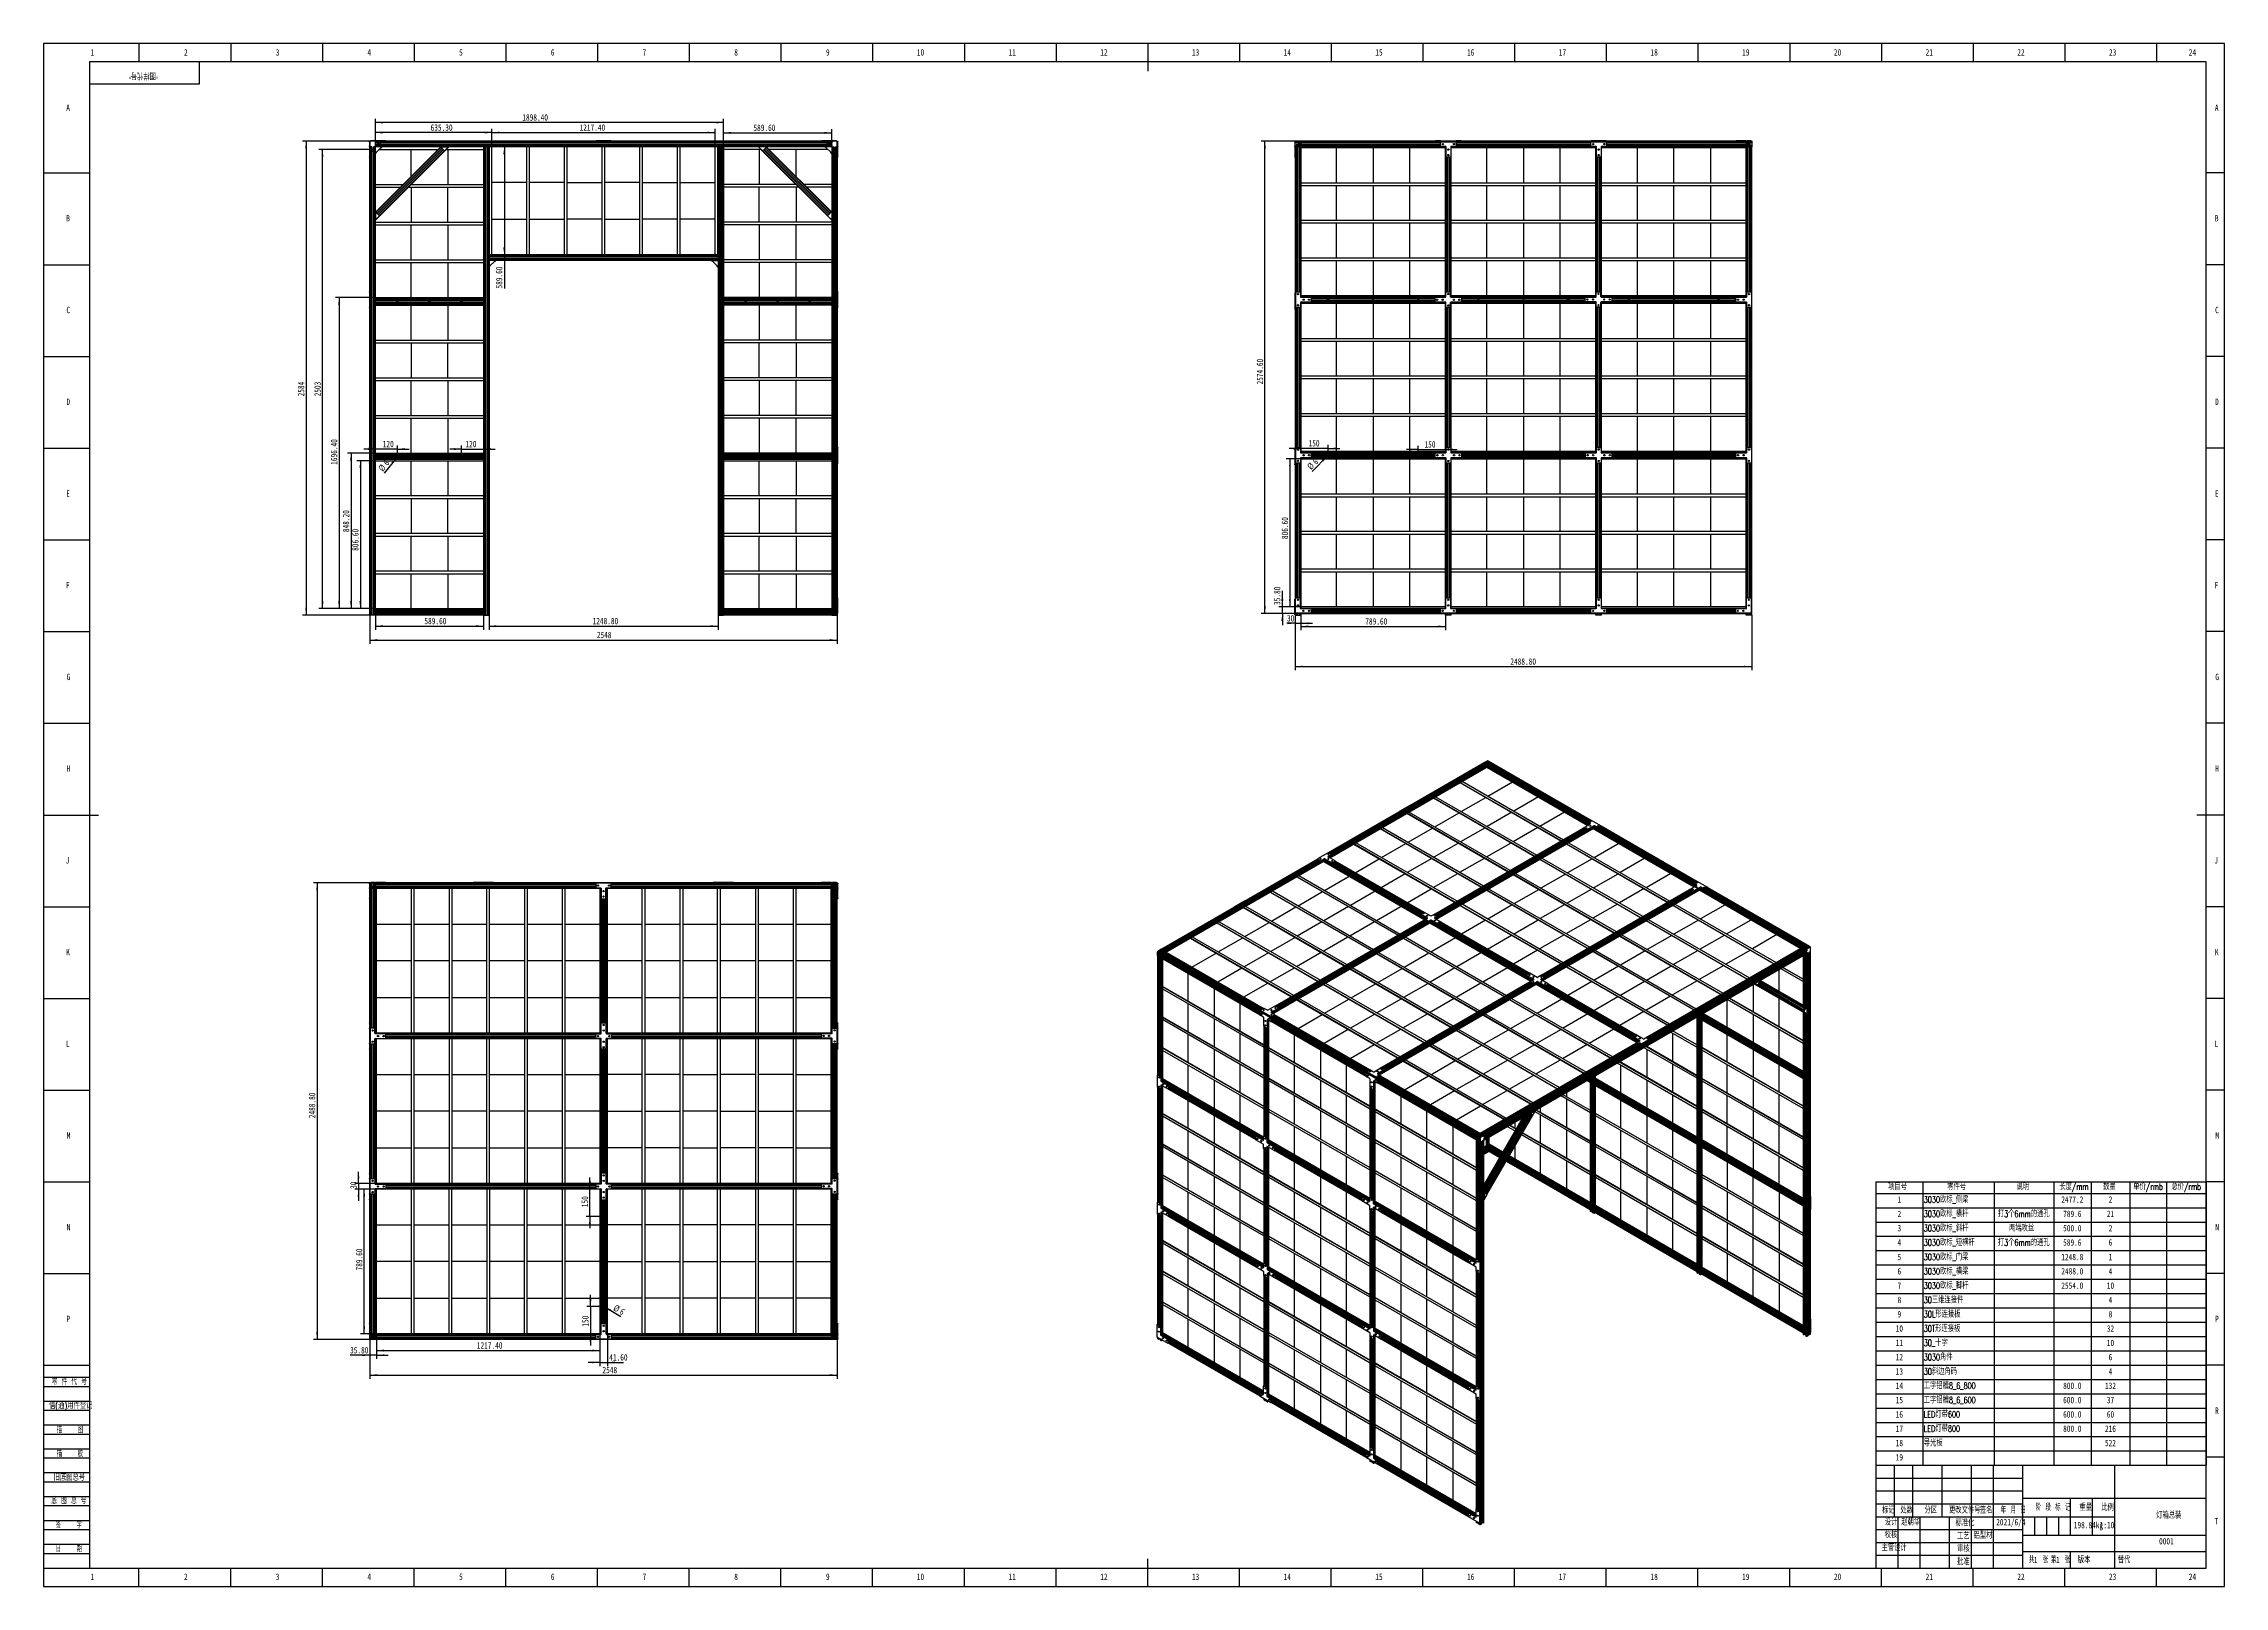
# Model space of a CAD drawing. Header units: millimetres. Extents: x 0 to 1189, y 0 to 841.
import ezdxf

# ---------------------------------------------------------------- set-up
doc = ezdxf.new("R2010")
doc.units = ezdxf.units.MM
for name, color, linetype in [('10', 7, 'Continuous'), ('5', 7, 'Continuous'), ('9', 7, 'Continuous'), ('SLD-0', 7, 'Continuous')]:
    doc.layers.add(name, color=color, linetype=linetype)
doc.styles.add('SLDTEXTSTYLE0', font='TXT', dxfattribs={"width": 0.7, "bigfont": 'bigfont'})
doc.styles.add('SLDTEXTSTYLE1', font='TXT', dxfattribs={"width": 0.6, "bigfont": 'bigfont'})
doc.styles.add('SLDTEXTSTYLE2', font='TXT', dxfattribs={"width": 0.614286, "bigfont": 'bigfont'})
doc.styles.add('SLDTEXTSTYLE3', font='TXT', dxfattribs={"width": 0.62, "bigfont": 'bigfont'})
doc.styles.add('SLDTEXTSTYLE4', font='TXT', dxfattribs={"width": 0.566667, "bigfont": 'bigfont'})
doc.styles.add('SLDTEXTSTYLE5', font='TXT', dxfattribs={"width": 0.7})
doc.dimstyles.new('SLDDIMSTYLE0', dxfattribs={"dimtxt": 3.5, "dimasz": 4.08, "dimexe": 0, "dimexo": 0.0625, "dimgap": 0.875, "dimtad": 2, "dimlfac": 10, "dimrnd": 1e-09, "dimzin": 12, "dimdsep": 46, "dimtxsty": 'SLDTEXTSTYLE5', "dimsah": 1, "dimcen": 0.09, "dimadec": 0, "dimazin": 3, "dimtfac": 1, "dimtofl": 0, "dimtmove": 0, "dimatfit": 3, "dimfxl": 1, "dimfrac": 2, "dimtolj": 1, "dimtzin": 12, "dimarcsym": 0})
doc.dimstyles.new('SLDDIMSTYLE1', dxfattribs={"dimtxt": 3.5, "dimasz": 4.08, "dimexe": 0, "dimexo": 0.0625, "dimgap": 0.875, "dimtad": 2, "dimlfac": 10, "dimrnd": 1e-09, "dimzin": 4, "dimdsep": 46, "dimtxsty": 'SLDTEXTSTYLE5', "dimsah": 1, "dimcen": 0.09, "dimadec": 0, "dimazin": 1, "dimtfac": 1, "dimtofl": 0, "dimtmove": 0, "dimatfit": 3, "dimfxl": 1, "dimfrac": 2, "dimtolj": 1, "dimtzin": 12, "dimarcsym": 0})
doc.dimstyles.new('SLDDIMSTYLE2', dxfattribs={"dimtxt": 3.5, "dimasz": 4.08, "dimexe": 0, "dimexo": 0.0625, "dimgap": 0.875, "dimtad": 2, "dimlfac": 10, "dimrnd": 1e-09, "dimzin": 12, "dimdsep": 46, "dimtxsty": 'SLDTEXTSTYLE5', "dimblk1": 'NONE', "dimsah": 1, "dimcen": 0, "dimadec": 0, "dimazin": 3, "dimtfac": 1, "dimtmove": 0, "dimatfit": 3, "dimldrblk": 'NONE', "dimfxl": 1, "dimfrac": 2, "dimtolj": 1, "dimtzin": 12, "dimarcsym": 0})
doc.dimstyles.new('SLDDIMSTYLE3', dxfattribs={"dimtxt": 3.5, "dimasz": 4.08, "dimexe": 0, "dimexo": 0.0625, "dimgap": 0.875, "dimtad": 2, "dimlfac": 10, "dimrnd": 1e-09, "dimzin": 12, "dimdsep": 46, "dimtxsty": 'SLDTEXTSTYLE5', "dimsah": 1, "dimcen": 0.09, "dimadec": 0, "dimazin": 3, "dimtfac": 1, "dimtmove": 0, "dimatfit": 0, "dimfxl": 1, "dimfrac": 2, "dimtolj": 1, "dimtzin": 12, "dimarcsym": 0})
doc.dimstyles.new('SLDDIMSTYLE4', dxfattribs={"dimtxt": 3.5, "dimasz": 4.08, "dimexe": 0, "dimexo": 0.0625, "dimgap": 0.875, "dimtad": 2, "dimlfac": 10, "dimrnd": 1e-09, "dimzin": 4, "dimdsep": 46, "dimtxsty": 'SLDTEXTSTYLE5', "dimsah": 1, "dimcen": 0.09, "dimadec": 0, "dimazin": 1, "dimtfac": 1, "dimtmove": 0, "dimatfit": 0, "dimfxl": 1, "dimfrac": 2, "dimtolj": 1, "dimtzin": 12, "dimarcsym": 0})

msp = doc.modelspace()

# ---------------------------------------------------------------- texts
at = {"layer": '10', "char_height": 3.5}
for s, insert, attachment_point, style in [('1', (26.5444, 837.9836), 2, 'SLDTEXTSTYLE5'), ('2', (77.5444, 837.9836), 2, 'SLDTEXTSTYLE5'), ('3', (127.5444, 837.9836), 2, 'SLDTEXTSTYLE5'), ('4', (177.5444, 837.9836), 2, 'SLDTEXTSTYLE5'), ('5', (227.5444, 837.9836), 2, 'SLDTEXTSTYLE5'), ('6', (277.5469, 837.9836), 2, 'SLDTEXTSTYLE5'), ('7', (327.5469, 837.9836), 2, 'SLDTEXTSTYLE5'), ('8', (377.5469, 837.9836), 2, 'SLDTEXTSTYLE5'), ('9', (427.5469, 837.9836), 2, 'SLDTEXTSTYLE5'), ('10', (478.0889, 837.9836), 2, 'SLDTEXTSTYLE5'), ('11', (528.0889, 837.9836), 2, 'SLDTEXTSTYLE5'), ('12', (578.0889, 837.9836), 2, 'SLDTEXTSTYLE5'), ('13', (628.0889, 837.9836), 2, 'SLDTEXTSTYLE5'), ('14', (678.0889, 837.9836), 2, 'SLDTEXTSTYLE5'), ('15', (728.0889, 837.9836), 2, 'SLDTEXTSTYLE5'), ('16', (778.0913, 837.9836), 2, 'SLDTEXTSTYLE5'), ('17', (828.0913, 837.9836), 2, 'SLDTEXTSTYLE5'), ('18', (878.0913, 837.9836), 2, 'SLDTEXTSTYLE5'), ('19', (928.0913, 837.9836), 2, 'SLDTEXTSTYLE5'), ('20', (978.0889, 837.9836), 2, 'SLDTEXTSTYLE5'), ('21', (1028.0889, 837.9836), 2, 'SLDTEXTSTYLE5'), ('22', (1078.0889, 837.9836), 2, 'SLDTEXTSTYLE5'), ('23', (1128.0889, 837.9836), 2, 'SLDTEXTSTYLE5'), ('24', (1171.5889, 837.9836), 2, 'SLDTEXTSTYLE5'), ('A', (13.3203, 807.7898), 2, 'SLDTEXTSTYLE5'), ('A', (1184.8203, 807.7898), 2, 'SLDTEXTSTYLE5'), ('B', (13.3203, 747.5398), 2, 'SLDTEXTSTYLE5'), ('B', (1184.8203, 747.5398), 2, 'SLDTEXTSTYLE5'), ('C', (13.4273, 697.5398), 2, 'SLDTEXTSTYLE5'), ('C', (1184.9273, 697.5398), 2, 'SLDTEXTSTYLE5'), ('D', (13.4297, 647.5398), 2, 'SLDTEXTSTYLE5'), ('D', (1184.9297, 647.5398), 2, 'SLDTEXTSTYLE5'), ('E', (13.3179, 597.5398), 2, 'SLDTEXTSTYLE5'), ('E', (1184.8179, 597.5398), 2, 'SLDTEXTSTYLE5'), ('F', (13.2243, 547.5398), 2, 'SLDTEXTSTYLE5'), ('F', (1184.7243, 547.5398), 2, 'SLDTEXTSTYLE5'), ('G', (13.5391, 497.5398), 2, 'SLDTEXTSTYLE5'), ('G', (1185.0391, 497.5398), 2, 'SLDTEXTSTYLE5'), ('H', (13.4297, 447.5398), 2, 'SLDTEXTSTYLE5'), ('H', (1184.9297, 447.5398), 2, 'SLDTEXTSTYLE5'), ('J', (13.0153, 397.5398), 2, 'SLDTEXTSTYLE5'), ('J', (1184.5153, 397.5398), 2, 'SLDTEXTSTYLE5'), ('K', (13.3203, 347.5398), 2, 'SLDTEXTSTYLE5'), ('K', (1184.8203, 347.5398), 2, 'SLDTEXTSTYLE5'), ('L', (13.1806, 297.5398), 2, 'SLDTEXTSTYLE5'), ('L', (1184.6806, 297.5398), 2, 'SLDTEXTSTYLE5'), ('M', (13.5974, 247.5398), 2, 'SLDTEXTSTYLE5'), ('M', (1185.0974, 247.5398), 2, 'SLDTEXTSTYLE5'), ('N', (13.5488, 197.5398), 2, 'SLDTEXTSTYLE5'), ('N', (1185.0488, 197.5398), 2, 'SLDTEXTSTYLE5'), ('P', (13.4443, 147.5398), 2, 'SLDTEXTSTYLE5'), ('P', (1184.9443, 147.5398), 2, 'SLDTEXTSTYLE5'), ('R', (1184.9297, 97.5398), 2, 'SLDTEXTSTYLE5'), ('赵朝华', (1012.8566, 36.7576), 1, 'SLDTEXTSTYLE0'), ('2021/6/4', (1064.6038, 36.7576), 1, 'SLDTEXTSTYLE5'), ('灯箱总装', (1158.703, 40.5106), 2, 'SLDTEXTSTYLE0'), ('T', (1184.6563, 37.2336), 2, 'SLDTEXTSTYLE5'), ('校核', (1007.176, 29.8568), 2, 'SLDTEXTSTYLE0'), ('铝型材', (1052.2528, 29.5301), 1, 'SLDTEXTSTYLE0'), ('198.84kg', (1114.8896, 35.1578), 2, 'SLDTEXTSTYLE5'), ('0001', (1157.376, 26.3657), 2, 'SLDTEXTSTYLE5'), ('主管设计', (1008.926, 22.8297), 2, 'SLDTEXTSTYLE0'), ('1', (1085.1099, 16.1881), 1, 'SLDTEXTSTYLE5'), ('1', (1097.1354, 16.1881), 1, 'SLDTEXTSTYLE5'), ('1', (26.5444, 6.9836), 2, 'SLDTEXTSTYLE5'), ('2', (77.5444, 6.9836), 2, 'SLDTEXTSTYLE5'), ('3', (127.5444, 6.9836), 2, 'SLDTEXTSTYLE5'), ('4', (177.5444, 6.9836), 2, 'SLDTEXTSTYLE5'), ('5', (227.5444, 6.9836), 2, 'SLDTEXTSTYLE5'), ('6', (277.5469, 6.9836), 2, 'SLDTEXTSTYLE5'), ('7', (327.5469, 6.9836), 2, 'SLDTEXTSTYLE5'), ('8', (377.5469, 6.9836), 2, 'SLDTEXTSTYLE5'), ('9', (427.5469, 6.9836), 2, 'SLDTEXTSTYLE5'), ('10', (478.0889, 6.9836), 2, 'SLDTEXTSTYLE5'), ('11', (528.0889, 6.9836), 2, 'SLDTEXTSTYLE5'), ('12', (578.0889, 6.9836), 2, 'SLDTEXTSTYLE5'), ('13', (628.0889, 6.9836), 2, 'SLDTEXTSTYLE5'), ('14', (678.0889, 6.9836), 2, 'SLDTEXTSTYLE5'), ('15', (728.0889, 6.9836), 2, 'SLDTEXTSTYLE5'), ('16', (778.0913, 6.9836), 2, 'SLDTEXTSTYLE5'), ('17', (828.0913, 6.9836), 2, 'SLDTEXTSTYLE5'), ('18', (878.0913, 6.9836), 2, 'SLDTEXTSTYLE5'), ('19', (928.0913, 6.9836), 2, 'SLDTEXTSTYLE5'), ('20', (978.0889, 6.9836), 2, 'SLDTEXTSTYLE5'), ('21', (1028.0889, 6.9836), 2, 'SLDTEXTSTYLE5'), ('22', (1078.0889, 6.9836), 2, 'SLDTEXTSTYLE5'), ('23', (1128.0889, 6.9836), 2, 'SLDTEXTSTYLE5'), ('24', (1171.5889, 6.9836), 2, 'SLDTEXTSTYLE5')]:
    msp.add_mtext(s, dxfattribs=dict(at, insert=insert, attachment_point=attachment_point, style=style))
at = {"layer": '10', "color": 7, "insert": (1112.5264, 16.1881), "char_height": 3.5, "attachment_point": 2, "style": 'SLDTEXTSTYLE0'}
msp.add_mtext('版本', dxfattribs=at)
at = {"layer": '9', "color": 7, "char_height": 3.5}
for s, insert, attachment_point, style in [('零 件 代 号', (4.4822, 113.3599), 1, 'SLDTEXTSTYLE2'), ('借(通)用件登记', (2.9328, 100.2756), 1, 'SLDTEXTSTYLE0'), ('描    图', (14.3518, 87.176), 2, 'SLDTEXTSTYLE4'), ('描    校', (14.3193, 74.1365), 2, 'SLDTEXTSTYLE4'), ('旧底图总号', (5.4591, 61.2006), 1, 'SLDTEXTSTYLE0'), ('底 图 总 号', (4.2122, 48.4331), 1, 'SLDTEXTSTYLE2'), ('标记', (1005.8211, 43.3062), 2, 'SLDTEXTSTYLE0'), ('设计', (1007.228, 36.7667), 2, 'SLDTEXTSTYLE0'), ('处数', (1015.7589, 43.3062), 2, 'SLDTEXTSTYLE0'), ('分区', (1028.9158, 43.3062), 2, 'SLDTEXTSTYLE0'), ('更改文件号', (1047.4728, 43.3062), 2, 'SLDTEXTSTYLE0'), ('标准化', (1047.5672, 36.3584), 2, 'SLDTEXTSTYLE0'), ('签名', (1059.1453, 43.3062), 2, 'SLDTEXTSTYLE0'), ('年 月 日', (1073.9089, 43.3062), 2, 'SLDTEXTSTYLE3'), ('阶 段 标 记', (1095.5362, 44.8103), 2, 'SLDTEXTSTYLE2'), ('重量', (1113.4015, 44.8103), 2, 'SLDTEXTSTYLE0'), ('比例', (1125.295, 44.8103), 2, 'SLDTEXTSTYLE0'), ('签    字', (13.7057, 35.1926), 2, 'SLDTEXTSTYLE4'), ('工艺', (1046.681, 29.2301), 2, 'SLDTEXTSTYLE0'), ('日    期', (13.7828, 22.2333), 2, 'SLDTEXTSTYLE4'), ('批准', (1046.6624, 15.2155), 2, 'SLDTEXTSTYLE0'), ('审核', (1046.6804, 22.2493), 2, 'SLDTEXTSTYLE0'), ('共  张', (1087.69, 16.1881), 2, 'SLDTEXTSTYLE1'), ('第  张', (1099.6754, 16.1881), 2, 'SLDTEXTSTYLE1')]:
    msp.add_mtext(s, dxfattribs=dict(at, insert=insert, attachment_point=attachment_point, style=style))
at = {"layer": 'SLD-0', "insert": (54.372, 821.8606), "char_height": 3.5, "attachment_point": 2, "rotation": 180, "style": 'SLDTEXTSTYLE0'}
msp.add_mtext('“图样代号”', dxfattribs=at)
at = {"layer": 'SLD-0', "char_height": 3.5}
for s, insert, attachment_point, style in [('1:10', (1124.9818, 35.1578), 2, 'SLDTEXTSTYLE5'), ('替代', (1130.8513, 16.1881), 1, 'SLDTEXTSTYLE0')]:
    msp.add_mtext(s, dxfattribs=dict(at, insert=insert, attachment_point=attachment_point, style=style))

# ---------------------------------------------------------------- blocks, each defined once
blk = doc.blocks.new('SW_TABLEANNOTATION_0')
at = {"layer": '10', "color": 0}
for p, q in [((0, 0), (0, -6.3)), ((0, 0), (25.6, 0)), ((25.6, 0), (25.6, -6.3)), ((25.6, 0), (64.5, 0)), ((64.5, 0), (64.5, -6.3)), ((64.5, 0), (97, 0)), ((97, 0), (97, -6.3)), ((97, 0), (117.3, 0)), ((117.3, 0), (117.3, -6.3)), ((117.3, 0), (138.5, 0)), ((138.5, 0), (138.5, -6.3)), ((138.5, 0), (158.4, 0)), ((158.4, 0), (158.4, -6.3)), ((158.4, 0), (180, 0)), ((180, 0), (180, -6.3)), ((0, -6.3), (25.6, -6.3)), ((0, -6.3), (0, -14.1)), ((25.6, -6.3), (64.5, -6.3)), ((25.6, -6.3), (25.6, -14.1)), ((64.5, -6.3), (97, -6.3)), ((64.5, -6.3), (64.5, -14.1)), ((97, -6.3), (117.3, -6.3)), ((97, -6.3), (97, -14.1)), ((117.3, -6.3), (138.5, -6.3)), ((117.3, -6.3), (117.3, -14.1)), ((138.5, -6.3), (158.4, -6.3)), ((138.5, -6.3), (138.5, -14.1)), ((158.4, -6.3), (180, -6.3)), ((158.4, -6.3), (158.4, -14.1)), ((180, -6.3), (180, -14.1)), ((0, -14.1), (0, -21.9)), ((0, -14.1), (25.6, -14.1)), ((0, -21.9), (0, -29.7)), ((0, -21.9), (25.6, -21.9)), ((25.6, -14.1), (25.6, -21.9)), ((25.6, -14.1), (64.5, -14.1)), ((25.6, -21.9), (25.6, -29.7)), ((25.6, -21.9), (64.5, -21.9)), ((64.5, -14.1), (64.5, -21.9)), ((64.5, -14.1), (97, -14.1)), ((64.5, -21.9), (64.5, -29.7)), ((64.5, -21.9), (97, -21.9)), ((97, -14.1), (97, -21.9)), ((97, -14.1), (117.3, -14.1)), ((97, -21.9), (97, -29.7)), ((97, -21.9), (117.3, -21.9)), ((117.3, -14.1), (117.3, -21.9)), ((117.3, -14.1), (138.5, -14.1)), ((117.3, -21.9), (117.3, -29.7)), ((117.3, -21.9), (138.5, -21.9)), ((138.5, -14.1), (138.5, -21.9)), ((138.5, -14.1), (158.4, -14.1)), ((138.5, -21.9), (138.5, -29.7)), ((138.5, -21.9), (158.4, -21.9)), ((158.4, -14.1), (158.4, -21.9)), ((158.4, -14.1), (180, -14.1)), ((158.4, -21.9), (158.4, -29.7)), ((158.4, -21.9), (180, -21.9)), ((180, -14.1), (180, -21.9)), ((180, -21.9), (180, -29.7)), ((0, -29.7), (0, -37.5)), ((0, -29.7), (25.6, -29.7)), ((25.6, -29.7), (25.6, -37.5)), ((25.6, -29.7), (64.5, -29.7)), ((64.5, -29.7), (64.5, -37.5)), ((64.5, -29.7), (97, -29.7)), ((97, -29.7), (97, -37.5)), ((97, -29.7), (117.3, -29.7)), ((117.3, -29.7), (117.3, -37.5)), ((117.3, -29.7), (138.5, -29.7)), ((138.5, -29.7), (138.5, -37.5)), ((138.5, -29.7), (158.4, -29.7)), ((158.4, -29.7), (158.4, -37.5)), ((158.4, -29.7), (180, -29.7)), ((180, -29.7), (180, -37.5)), ((0, -37.5), (0, -45.3)), ((0, -37.5), (25.6, -37.5)), ((0, -45.3), (0, -53.1)), ((0, -45.3), (25.6, -45.3)), ((25.6, -37.5), (25.6, -45.3)), ((25.6, -37.5), (64.5, -37.5)), ((25.6, -45.3), (25.6, -53.1)), ((25.6, -45.3), (64.5, -45.3)), ((64.5, -37.5), (64.5, -45.3)), ((64.5, -37.5), (97, -37.5)), ((64.5, -45.3), (64.5, -53.1)), ((64.5, -45.3), (97, -45.3)), ((97, -37.5), (97, -45.3)), ((97, -37.5), (117.3, -37.5)), ((97, -45.3), (97, -53.1)), ((97, -45.3), (117.3, -45.3)), ((117.3, -37.5), (117.3, -45.3)), ((117.3, -37.5), (138.5, -37.5)), ((117.3, -45.3), (117.3, -53.1)), ((117.3, -45.3), (138.5, -45.3)), ((138.5, -37.5), (138.5, -45.3)), ((138.5, -37.5), (158.4, -37.5)), ((138.5, -45.3), (138.5, -53.1)), ((138.5, -45.3), (158.4, -45.3)), ((158.4, -37.5), (158.4, -45.3)), ((158.4, -37.5), (180, -37.5)), ((158.4, -45.3), (158.4, -53.1)), ((158.4, -45.3), (180, -45.3)), ((180, -37.5), (180, -45.3)), ((180, -45.3), (180, -53.1)), ((0, -53.1), (0, -60.9)), ((0, -53.1), (25.6, -53.1)), ((25.6, -53.1), (25.6, -60.9)), ((25.6, -53.1), (64.5, -53.1)), ((64.5, -53.1), (64.5, -60.9)), ((64.5, -53.1), (97, -53.1)), ((97, -53.1), (97, -60.9)), ((97, -53.1), (117.3, -53.1)), ((117.3, -53.1), (117.3, -60.9)), ((117.3, -53.1), (138.5, -53.1)), ((138.5, -53.1), (138.5, -60.9)), ((138.5, -53.1), (158.4, -53.1)), ((158.4, -53.1), (158.4, -60.9)), ((158.4, -53.1), (180, -53.1)), ((180, -53.1), (180, -60.9)), ((0, -60.9), (0, -68.7)), ((0, -60.9), (25.6, -60.9)), ((0, -68.7), (0, -76.5)), ((0, -68.7), (25.6, -68.7)), ((25.6, -60.9), (25.6, -68.7)), ((25.6, -60.9), (64.5, -60.9)), ((25.6, -68.7), (25.6, -76.5)), ((25.6, -68.7), (64.5, -68.7)), ((64.5, -60.9), (64.5, -68.7)), ((64.5, -60.9), (97, -60.9)), ((64.5, -68.7), (64.5, -76.5)), ((64.5, -68.7), (97, -68.7)), ((97, -60.9), (97, -68.7)), ((97, -60.9), (117.3, -60.9)), ((97, -68.7), (97, -76.5)), ((97, -68.7), (117.3, -68.7)), ((117.3, -60.9), (117.3, -68.7)), ((117.3, -60.9), (138.5, -60.9)), ((117.3, -68.7), (117.3, -76.5)), ((117.3, -68.7), (138.5, -68.7)), ((138.5, -60.9), (138.5, -68.7)), ((138.5, -60.9), (158.4, -60.9)), ((138.5, -68.7), (138.5, -76.5)), ((138.5, -68.7), (158.4, -68.7)), ((158.4, -60.9), (158.4, -68.7)), ((158.4, -60.9), (180, -60.9)), ((158.4, -68.7), (158.4, -76.5)), ((158.4, -68.7), (180, -68.7)), ((180, -60.9), (180, -68.7)), ((180, -68.7), (180, -76.5)), ((0, -76.5), (0, -84.3)), ((0, -76.5), (25.6, -76.5)), ((25.6, -76.5), (25.6, -84.3)), ((25.6, -76.5), (64.5, -76.5)), ((64.5, -76.5), (64.5, -84.3)), ((64.5, -76.5), (97, -76.5)), ((97, -76.5), (97, -84.3)), ((97, -76.5), (117.3, -76.5)), ((117.3, -76.5), (117.3, -84.3)), ((117.3, -76.5), (138.5, -76.5)), ((138.5, -76.5), (138.5, -84.3)), ((138.5, -76.5), (158.4, -76.5)), ((158.4, -76.5), (158.4, -84.3)), ((158.4, -76.5), (180, -76.5)), ((180, -76.5), (180, -84.3)), ((0, -84.3), (0, -92.1)), ((0, -84.3), (25.6, -84.3)), ((0, -92.1), (0, -99.9)), ((0, -92.1), (25.6, -92.1)), ((25.6, -84.3), (25.6, -92.1)), ((25.6, -84.3), (64.5, -84.3)), ((25.6, -92.1), (25.6, -99.9)), ((25.6, -92.1), (64.5, -92.1)), ((64.5, -84.3), (64.5, -92.1)), ((64.5, -84.3), (97, -84.3)), ((64.5, -92.1), (64.5, -99.9)), ((64.5, -92.1), (97, -92.1)), ((97, -84.3), (97, -92.1)), ((97, -84.3), (117.3, -84.3)), ((97, -92.1), (97, -99.9)), ((97, -92.1), (117.3, -92.1)), ((117.3, -84.3), (117.3, -92.1)), ((117.3, -84.3), (138.5, -84.3)), ((117.3, -92.1), (117.3, -99.9)), ((117.3, -92.1), (138.5, -92.1)), ((138.5, -84.3), (138.5, -92.1)), ((138.5, -84.3), (158.4, -84.3)), ((138.5, -92.1), (138.5, -99.9)), ((138.5, -92.1), (158.4, -92.1)), ((158.4, -84.3), (158.4, -92.1)), ((158.4, -84.3), (180, -84.3)), ((158.4, -92.1), (158.4, -99.9)), ((158.4, -92.1), (180, -92.1)), ((180, -84.3), (180, -92.1)), ((180, -92.1), (180, -99.9)), ((0, -99.9), (0, -107.7)), ((0, -99.9), (25.6, -99.9)), ((25.6, -99.9), (25.6, -107.7)), ((25.6, -99.9), (64.5, -99.9)), ((64.5, -99.9), (64.5, -107.7)), ((64.5, -99.9), (97, -99.9)), ((97, -99.9), (97, -107.7)), ((97, -99.9), (117.3, -99.9)), ((117.3, -99.9), (117.3, -107.7)), ((117.3, -99.9), (138.5, -99.9)), ((138.5, -99.9), (138.5, -107.7)), ((138.5, -99.9), (158.4, -99.9)), ((158.4, -99.9), (158.4, -107.7)), ((158.4, -99.9), (180, -99.9)), ((180, -99.9), (180, -107.7)), ((0, -107.7), (0, -115.5)), ((0, -107.7), (25.6, -107.7)), ((0, -115.5), (0, -123.3)), ((0, -115.5), (25.6, -115.5)), ((25.6, -107.7), (25.6, -115.5)), ((25.6, -107.7), (64.5, -107.7)), ((25.6, -115.5), (25.6, -123.3)), ((25.6, -115.5), (64.5, -115.5)), ((64.5, -107.7), (64.5, -115.5)), ((64.5, -107.7), (97, -107.7)), ((64.5, -115.5), (64.5, -123.3)), ((64.5, -115.5), (97, -115.5)), ((97, -107.7), (97, -115.5)), ((97, -107.7), (117.3, -107.7)), ((97, -115.5), (97, -123.3)), ((97, -115.5), (117.3, -115.5)), ((117.3, -107.7), (117.3, -115.5)), ((117.3, -107.7), (138.5, -107.7)), ((117.3, -115.5), (117.3, -123.3)), ((117.3, -115.5), (138.5, -115.5)), ((138.5, -107.7), (138.5, -115.5)), ((138.5, -107.7), (158.4, -107.7)), ((138.5, -115.5), (138.5, -123.3)), ((138.5, -115.5), (158.4, -115.5)), ((158.4, -107.7), (158.4, -115.5)), ((158.4, -107.7), (180, -107.7)), ((158.4, -115.5), (158.4, -123.3)), ((158.4, -115.5), (180, -115.5)), ((180, -107.7), (180, -115.5)), ((180, -115.5), (180, -123.3)), ((0, -123.3), (0, -131.1)), ((0, -123.3), (25.6, -123.3)), ((25.6, -123.3), (25.6, -131.1)), ((25.6, -123.3), (64.5, -123.3)), ((64.5, -123.3), (64.5, -131.1)), ((64.5, -123.3), (97, -123.3)), ((97, -123.3), (97, -131.1)), ((97, -123.3), (117.3, -123.3)), ((117.3, -123.3), (117.3, -131.1)), ((117.3, -123.3), (138.5, -123.3)), ((138.5, -123.3), (138.5, -131.1)), ((138.5, -123.3), (158.4, -123.3)), ((158.4, -123.3), (158.4, -131.1)), ((158.4, -123.3), (180, -123.3)), ((180, -123.3), (180, -131.1)), ((0, -131.1), (0, -138.9)), ((0, -131.1), (25.6, -131.1)), ((0, -138.9), (0, -146.7)), ((0, -138.9), (25.6, -138.9)), ((25.6, -131.1), (25.6, -138.9)), ((25.6, -131.1), (64.5, -131.1)), ((25.6, -138.9), (25.6, -146.7)), ((25.6, -138.9), (64.5, -138.9)), ((64.5, -131.1), (64.5, -138.9)), ((64.5, -131.1), (97, -131.1)), ((64.5, -138.9), (64.5, -146.7)), ((64.5, -138.9), (97, -138.9)), ((97, -131.1), (97, -138.9)), ((97, -131.1), (117.3, -131.1)), ((97, -138.9), (97, -146.7)), ((97, -138.9), (117.3, -138.9)), ((117.3, -131.1), (117.3, -138.9)), ((117.3, -131.1), (138.5, -131.1)), ((117.3, -138.9), (117.3, -146.7)), ((117.3, -138.9), (138.5, -138.9)), ((138.5, -131.1), (138.5, -138.9)), ((138.5, -131.1), (158.4, -131.1)), ((138.5, -138.9), (138.5, -146.7)), ((138.5, -138.9), (158.4, -138.9)), ((158.4, -131.1), (158.4, -138.9)), ((158.4, -131.1), (180, -131.1)), ((158.4, -138.9), (158.4, -146.7)), ((158.4, -138.9), (180, -138.9)), ((180, -131.1), (180, -138.9)), ((180, -138.9), (180, -146.7)), ((0, -146.7), (0, -154.5)), ((0, -146.7), (25.6, -146.7)), ((0, -154.5), (25.6, -154.5)), ((25.6, -146.7), (25.6, -154.5)), ((25.6, -146.7), (64.5, -146.7)), ((25.6, -154.5), (64.5, -154.5)), ((64.5, -146.7), (64.5, -154.5)), ((64.5, -146.7), (97, -146.7)), ((64.5, -154.5), (97, -154.5)), ((97, -146.7), (97, -154.5)), ((97, -146.7), (117.3, -146.7)), ((97, -154.5), (117.3, -154.5)), ((117.3, -146.7), (117.3, -154.5)), ((117.3, -146.7), (138.5, -146.7)), ((117.3, -154.5), (138.5, -154.5)), ((138.5, -146.7), (138.5, -154.5)), ((138.5, -146.7), (158.4, -146.7)), ((138.5, -154.5), (158.4, -154.5)), ((158.4, -146.7), (158.4, -154.5)), ((158.4, -146.7), (180, -146.7)), ((158.4, -154.5), (180, -154.5)), ((180, -146.7), (180, -154.5))]:
    blk.add_line(p, q, dxfattribs=at)
at = {"layer": '10', "color": 0, "char_height": 3.5, "attachment_point": 1}
for s, insert, style in [('项目号', (6.7, -0.9), 'SLDTEXTSTYLE0'), ('1', (11.8, -7.9), 'SLDTEXTSTYLE5'), ('3030欧标_侧梁', (26.1, -7.9), 'SLDTEXTSTYLE0'), ('零件号', (38.9, -0.9), 'SLDTEXTSTYLE0'), ('说明', (76.7, -0.9), 'SLDTEXTSTYLE0'), ('长度/mm', (100, -0.9), 'SLDTEXTSTYLE0'), ('2477.2', (101.1, -7.9), 'SLDTEXTSTYLE5'), ('数量', (123.9, -0.9), 'SLDTEXTSTYLE0'), ('2', (126.9, -7.9), 'SLDTEXTSTYLE5'), ('单价/rmb', (140.3, -0.9), 'SLDTEXTSTYLE0'), ('总价/rmb', (161.1, -0.9), 'SLDTEXTSTYLE0'), ('2', (11.8, -15.7), 'SLDTEXTSTYLE5'), ('3', (11.8, -23.5), 'SLDTEXTSTYLE5'), ('3030欧标_横杆', (26.1, -15.7), 'SLDTEXTSTYLE0'), ('3030欧标_斜杆', (26.1, -23.5), 'SLDTEXTSTYLE0'), ('打3个6mm的通孔', (66.5, -15.7), 'SLDTEXTSTYLE0'), ('两端攻丝', (72.6, -23.5), 'SLDTEXTSTYLE0'), ('500.0', (102.1, -23.5), 'SLDTEXTSTYLE5'), ('789.6', (102.1, -15.7), 'SLDTEXTSTYLE5'), ('21', (125.9, -15.7), 'SLDTEXTSTYLE5'), ('2', (126.9, -23.5), 'SLDTEXTSTYLE5'), ('4', (11.8, -31.3), 'SLDTEXTSTYLE5'), ('3030欧标_短横杆', (26.1, -31.3), 'SLDTEXTSTYLE0'), ('打3个6mm的通孔', (66.5, -31.3), 'SLDTEXTSTYLE0'), ('589.6', (102.1, -31.3), 'SLDTEXTSTYLE5'), ('6', (126.9, -31.3), 'SLDTEXTSTYLE5'), ('5', (11.8, -39.2), 'SLDTEXTSTYLE5'), ('6', (11.8, -47), 'SLDTEXTSTYLE5'), ('3030欧标_门梁', (26.1, -39.2), 'SLDTEXTSTYLE0'), ('3030欧标_横梁', (26.1, -47), 'SLDTEXTSTYLE0'), ('2488.0', (101.1, -47), 'SLDTEXTSTYLE5'), ('1248.8', (101.1, -39.2), 'SLDTEXTSTYLE5'), ('4', (126.9, -47), 'SLDTEXTSTYLE5'), ('1', (126.9, -39.2), 'SLDTEXTSTYLE5'), ('7', (11.8, -54.8), 'SLDTEXTSTYLE5'), ('3030欧标_脚杆', (26.1, -54.8), 'SLDTEXTSTYLE0'), ('2554.0', (101.1, -54.8), 'SLDTEXTSTYLE5'), ('10', (125.9, -54.8), 'SLDTEXTSTYLE5'), ('8', (11.8, -62.6), 'SLDTEXTSTYLE5'), ('9', (11.8, -70.4), 'SLDTEXTSTYLE5'), ('30三维连接件', (26.1, -62.6), 'SLDTEXTSTYLE0'), ('30L形连接板', (26.1, -70.4), 'SLDTEXTSTYLE0'), ('4', (126.9, -62.6), 'SLDTEXTSTYLE5'), ('8', (126.9, -70.4), 'SLDTEXTSTYLE5'), ('10', (10.8, -78.2), 'SLDTEXTSTYLE5'), ('30T形连接板', (26.1, -78.2), 'SLDTEXTSTYLE0'), ('32', (125.9, -78.2), 'SLDTEXTSTYLE5'), ('11', (10.8, -86), 'SLDTEXTSTYLE5'), ('12', (10.8, -93.8), 'SLDTEXTSTYLE5'), ('30_十字', (26.1, -86), 'SLDTEXTSTYLE0'), ('3030角件', (26.1, -93.8), 'SLDTEXTSTYLE0'), ('10', (125.9, -86), 'SLDTEXTSTYLE5'), ('6', (126.9, -93.8), 'SLDTEXTSTYLE5'), ('13', (10.8, -101.6), 'SLDTEXTSTYLE5'), ('30斜边角码', (26.1, -101.6), 'SLDTEXTSTYLE0'), ('4', (126.9, -101.6), 'SLDTEXTSTYLE5'), ('14', (10.8, -109.4), 'SLDTEXTSTYLE5'), ('15', (10.8, -117.2), 'SLDTEXTSTYLE5'), ('工字铝槽8_6_800', (26.1, -109.4), 'SLDTEXTSTYLE0'), ('工字铝槽8_6_600', (26.1, -117.2), 'SLDTEXTSTYLE0'), ('800.0', (102.1, -109.4), 'SLDTEXTSTYLE5'), ('600.0', (102.1, -117.2), 'SLDTEXTSTYLE5'), ('132', (124.9, -109.4), 'SLDTEXTSTYLE5'), ('37', (125.9, -117.2), 'SLDTEXTSTYLE5'), ('16', (10.8, -125), 'SLDTEXTSTYLE5'), ('LED灯带600', (26.1, -125), 'SLDTEXTSTYLE0'), ('600.0', (102.1, -125), 'SLDTEXTSTYLE5'), ('60', (125.9, -125), 'SLDTEXTSTYLE5'), ('17', (10.8, -132.8), 'SLDTEXTSTYLE5'), ('18', (10.8, -140.6), 'SLDTEXTSTYLE5'), ('导光板', (26.1, -140.6), 'SLDTEXTSTYLE0'), ('LED灯带800', (26.1, -132.8), 'SLDTEXTSTYLE0'), ('800.0', (102.1, -132.8), 'SLDTEXTSTYLE5'), ('216', (124.9, -132.8), 'SLDTEXTSTYLE5'), ('522', (124.9, -140.6), 'SLDTEXTSTYLE5'), ('19', (10.8, -148.4), 'SLDTEXTSTYLE5')]:
    blk.add_mtext(s, dxfattribs=dict(at, insert=insert, style=style))
blk = doc.blocks.new('_D')
at = {"layer": '10'}
for p, q in [((177.9, 529.4), (177.9, 513.8)), ((432.7, 529.4), (432.7, 513.8)), ((177.9, 515.8), (432.7, 515.8))]:
    blk.add_line(p, q, dxfattribs=at)
for points in [[(177.9, 515.8), (182, 515.3), (182, 516.4)], [(432.7, 515.8), (428.6, 516.4), (428.6, 515.3)]]:
    blk.add_solid(points, dxfattribs=at)
at = {"layer": '10', "insert": (301.6, 520.4), "char_height": 3.5, "attachment_point": 1, "style": 'SLDTEXTSTYLE5'}
blk.add_mtext('2548', dxfattribs=at)
blk = doc.blocks.new('_D_1')
at = {"layer": '10'}
for p, q in [((242.9, 529.4), (242.9, 521.4)), ((242.9, 523.4), (367.7, 523.4)), ((367.7, 529.4), (367.7, 521.4))]:
    blk.add_line(p, q, dxfattribs=at)
for points in [[(242.9, 523.4), (246.9, 522.9), (246.9, 524)], [(367.7, 523.4), (363.7, 524), (363.7, 522.9)]]:
    blk.add_solid(points, dxfattribs=at)
at = {"layer": '10', "insert": (299.3, 528), "char_height": 3.5, "attachment_point": 1, "style": 'SLDTEXTSTYLE5'}
blk.add_mtext('1248.80', dxfattribs=at)
blk = doc.blocks.new('_D_2')
at = {"layer": '10'}
for p, q in [((180.9, 529.4), (180.9, 521.4)), ((180.9, 523.4), (239.9, 523.4)), ((239.9, 529.4), (239.9, 521.4))]:
    blk.add_line(p, q, dxfattribs=at)
for points in [[(180.9, 523.4), (185, 522.9), (185, 524)], [(239.9, 523.4), (235.8, 524), (235.8, 522.9)]]:
    blk.add_solid(points, dxfattribs=at)
at = {"layer": '10', "insert": (207.6, 528), "char_height": 3.5, "attachment_point": 1, "style": 'SLDTEXTSTYLE5'}
blk.add_mtext('589.60', dxfattribs=at)
blk = doc.blocks.new('_D_3')
at = {"layer": '10'}
for p, q in [((180.4, 613.6), (170.7, 613.6)), ((172.7, 613.6), (172.7, 533)), ((180.4, 533), (170.7, 533))]:
    blk.add_line(p, q, dxfattribs=at)
for points in [[(172.7, 613.6), (172.2, 609.6), (173.2, 609.6)], [(172.7, 533), (173.2, 537.1), (172.2, 537.1)]]:
    blk.add_solid(points, dxfattribs=at)
at = {"layer": '10', "insert": (168.2, 564.5), "char_height": 3.5, "attachment_point": 1, "rotation": 90, "style": 'SLDTEXTSTYLE5'}
blk.add_mtext('806.60', dxfattribs=at)
blk = doc.blocks.new('_D_4')
at = {"layer": '10'}
for p, q in [((180.4, 783.3), (150.1, 783.3)), ((152.1, 533), (152.1, 783.3)), ((180.4, 533), (150.1, 533))]:
    blk.add_line(p, q, dxfattribs=at)
for points in [[(152.1, 783.3), (151.6, 779.2), (152.6, 779.2)], [(152.1, 533), (152.6, 537.1), (151.6, 537.1)]]:
    blk.add_solid(points, dxfattribs=at)
at = {"layer": '10', "insert": (147.6, 648.7), "char_height": 3.5, "attachment_point": 1, "rotation": 90, "style": 'SLDTEXTSTYLE5'}
blk.add_mtext('2503', dxfattribs=at)
blk = doc.blocks.new('_D_5')
at = {"layer": '10'}
for p, q in [((244.4, 785.3), (244.4, 794.5)), ((244.4, 792.5), (366.2, 792.5)), ((366.2, 785.3), (366.2, 794.5))]:
    blk.add_line(p, q, dxfattribs=at)
for points in [[(244.4, 792.5), (248.5, 792), (248.5, 793)], [(366.2, 792.5), (362.1, 793), (362.1, 792)]]:
    blk.add_solid(points, dxfattribs=at)
at = {"layer": '10', "insert": (292.2, 797), "char_height": 3.5, "attachment_point": 1, "style": 'SLDTEXTSTYLE5'}
blk.add_mtext('1217.40', dxfattribs=at)
blk = doc.blocks.new('_D_6')
at = {"layer": '10'}
for p, q in [((251.2, 784.8), (251.2, 725.8)), ((251.2, 725.8), (251.2, 707.5))]:
    blk.add_line(p, q, dxfattribs=at)
for points in [[(251.2, 784.8), (250.6, 780.7), (251.7, 780.7)], [(251.2, 725.8), (251.7, 729.9), (250.6, 729.9)]]:
    blk.add_solid(points, dxfattribs=at)
at = {"layer": '10', "insert": (246.6, 707.5), "char_height": 3.5, "attachment_point": 1, "rotation": 90, "style": 'SLDTEXTSTYLE5'}
blk.add_mtext('589.60', dxfattribs=at)
blk = doc.blocks.new('_D_7')
at = {"layer": '10'}
for p, q in [((180.9, 784.8), (180.9, 794.5)), ((244.4, 792.5), (180.9, 792.5)), ((244.4, 785.3), (244.4, 794.5))]:
    blk.add_line(p, q, dxfattribs=at)
for points in [[(180.9, 792.5), (185, 792), (185, 793)], [(244.4, 792.5), (240.4, 793), (240.4, 792)]]:
    blk.add_solid(points, dxfattribs=at)
at = {"layer": '10', "insert": (211, 797), "char_height": 3.5, "attachment_point": 1, "style": 'SLDTEXTSTYLE5'}
blk.add_mtext('635.30', dxfattribs=at)
blk = doc.blocks.new('_D_8')
at = {"layer": '10'}
for p, q in [((180.9, 784.8), (180.9, 800)), ((370.7, 798), (180.9, 798)), ((370.7, 784.8), (370.7, 800))]:
    blk.add_line(p, q, dxfattribs=at)
for points in [[(180.9, 798), (185, 797.5), (185, 798.5)], [(370.7, 798), (366.7, 798.5), (366.7, 797.5)]]:
    blk.add_solid(points, dxfattribs=at)
at = {"layer": '10', "insert": (261, 802.5), "char_height": 3.5, "attachment_point": 1, "style": 'SLDTEXTSTYLE5'}
blk.add_mtext('1898.40', dxfattribs=at)
blk = doc.blocks.new('_D_9')
at = {"layer": '10'}
for p, q in [((370.7, 784.8), (370.7, 794.4)), ((370.7, 792.4), (429.7, 792.4)), ((429.7, 784.8), (429.7, 794.4))]:
    blk.add_line(p, q, dxfattribs=at)
for points in [[(370.7, 792.4), (374.8, 791.8), (374.8, 792.9)], [(429.7, 792.4), (425.6, 792.9), (425.6, 791.8)]]:
    blk.add_solid(points, dxfattribs=at)
at = {"layer": '10', "insert": (387, 796.9), "char_height": 3.5, "attachment_point": 1, "style": 'SLDTEXTSTYLE5'}
blk.add_mtext('589.60', dxfattribs=at)
blk = doc.blocks.new('_D_10')
at = {"layer": '10'}
for p, q in [((180.4, 617.8), (165.6, 617.8)), ((167.6, 617.8), (167.6, 533)), ((180.4, 533), (165.6, 533))]:
    blk.add_line(p, q, dxfattribs=at)
for points in [[(167.6, 617.8), (167.1, 613.7), (168.1, 613.7)], [(167.6, 533), (168.1, 537.1), (167.1, 537.1)]]:
    blk.add_solid(points, dxfattribs=at)
at = {"layer": '10', "insert": (163.1, 574.7), "char_height": 3.5, "attachment_point": 1, "rotation": 90, "style": 'SLDTEXTSTYLE5'}
blk.add_mtext('848.20', dxfattribs=at)
blk = doc.blocks.new('_D_11')
at = {"layer": '10'}
for p, q in [((180.4, 702.6), (159.1, 702.6)), ((161.1, 702.6), (161.1, 533)), ((180.4, 533), (159.1, 533))]:
    blk.add_line(p, q, dxfattribs=at)
for points in [[(161.1, 702.6), (160.6, 698.5), (161.6, 698.5)], [(161.1, 533), (161.6, 537.1), (160.6, 537.1)]]:
    blk.add_solid(points, dxfattribs=at)
at = {"layer": '10', "insert": (156.6, 611.4), "char_height": 3.5, "attachment_point": 1, "rotation": 90, "style": 'SLDTEXTSTYLE5'}
blk.add_mtext('1696.40', dxfattribs=at)
blk = doc.blocks.new('_D_12')
at = {"layer": '10'}
for p, q in [((180.9, 787.8), (141.1, 787.8)), ((143.1, 787.8), (143.1, 529.4)), ((179.9, 529.4), (141.1, 529.4))]:
    blk.add_line(p, q, dxfattribs=at)
for points in [[(143.1, 787.8), (142.6, 783.7), (143.6, 783.7)], [(143.1, 529.4), (143.6, 533.5), (142.6, 533.5)]]:
    blk.add_solid(points, dxfattribs=at)
at = {"layer": '10', "insert": (138.6, 648.7), "char_height": 3.5, "attachment_point": 1, "rotation": 90, "style": 'SLDTEXTSTYLE5'}
blk.add_mtext('2584', dxfattribs=at)
blk = doc.blocks.new('_D_13')
at = {"layer": '10'}
for q in [(185.6, 606.9), (193.1, 616)]:
    blk.add_line((192.7, 615.5), q, dxfattribs=at)
blk.add_solid([(192.7, 615.5), (189.7, 612.7), (190.5, 612)], dxfattribs=at)
at = {"layer": '10', "char_height": 3.5, "attachment_point": 1, "rotation": 50.2167, "style": 'SLDTEXTSTYLE5'}
for s, insert in [('%%c', (182.2, 609.7)), ('6', (184.8, 612.9))]:
    blk.add_mtext(s, dxfattribs=dict(at, insert=insert))
blk = doc.blocks.new('_None')
blk = doc.blocks.new('_D_14')
at = {"layer": '10'}
for p, q in [((180.9, 620), (174.6, 620)), ((192.9, 620), (180.9, 620)), ((192.9, 615.7), (192.9, 622)), ((192.9, 620), (199.3, 620))]:
    blk.add_line(p, q, dxfattribs=at)
for points in [[(180.9, 620), (176.8, 620.5), (176.8, 619.4)], [(192.9, 620), (197, 619.4), (197, 620.5)]]:
    blk.add_solid(points, dxfattribs=at)
at = {"layer": '10', "insert": (184.9, 624.5), "char_height": 3.5, "attachment_point": 1, "style": 'SLDTEXTSTYLE5'}
blk.add_mtext('120', dxfattribs=at)
blk = doc.blocks.new('_D_15')
at = {"layer": '10'}
for p, q in [((227.9, 620), (221.5, 620)), ((227.9, 615.7), (227.9, 622)), ((227.9, 620), (239.9, 620)), ((239.9, 620), (246.2, 620))]:
    blk.add_line(p, q, dxfattribs=at)
for points in [[(227.9, 620), (223.8, 620.5), (223.8, 619.4)], [(239.9, 620), (243.9, 619.4), (243.9, 620.5)]]:
    blk.add_solid(points, dxfattribs=at)
at = {"layer": '10', "insert": (230, 624.5), "char_height": 3.5, "attachment_point": 1, "style": 'SLDTEXTSTYLE5'}
blk.add_mtext('120', dxfattribs=at)
blk = doc.blocks.new('_D_16')
at = {"layer": '10'}
for p, q in [((682.4, 529.4), (682.4, 499.4)), ((931.3, 529.4), (931.3, 499.4)), ((682.4, 501.4), (931.3, 501.4))]:
    blk.add_line(p, q, dxfattribs=at)
for points in [[(682.4, 501.4), (686.5, 500.9), (686.5, 501.9)], [(931.3, 501.4), (927.2, 501.9), (927.2, 500.9)]]:
    blk.add_solid(points, dxfattribs=at)
at = {"layer": '10', "insert": (799.7, 505.9), "char_height": 3.5, "attachment_point": 1, "style": 'SLDTEXTSTYLE5'}
blk.add_mtext('2488.80', dxfattribs=at)
blk = doc.blocks.new('_D_17')
at = {"layer": '10'}
for p, q in [((685.4, 529.4), (685.4, 521.3)), ((685.4, 523.3), (764.4, 523.3)), ((764.4, 529.4), (764.4, 521.3))]:
    blk.add_line(p, q, dxfattribs=at)
for points in [[(685.4, 523.3), (689.5, 522.8), (689.5, 523.8)], [(764.4, 523.3), (760.3, 523.8), (760.3, 522.8)]]:
    blk.add_solid(points, dxfattribs=at)
at = {"layer": '10', "insert": (720.6, 527.8), "char_height": 3.5, "attachment_point": 1, "style": 'SLDTEXTSTYLE5'}
blk.add_mtext('789.60', dxfattribs=at)
blk = doc.blocks.new('_D_18')
at = {"layer": '10'}
for p, q in [((682.4, 525), (677.9, 525)), ((682.4, 529.4), (682.4, 523)), ((682.4, 525), (685.4, 525)), ((685.4, 529.4), (685.4, 523)), ((685.4, 525), (691.8, 525))]:
    blk.add_line(p, q, dxfattribs=at)
for points in [[(682.4, 525), (678.3, 525.5), (678.3, 524.5)], [(685.4, 525), (689.5, 524.5), (689.5, 525.5)]]:
    blk.add_solid(points, dxfattribs=at)
at = {"layer": '10', "insert": (677.9, 529.5), "char_height": 3.5, "attachment_point": 1, "style": 'SLDTEXTSTYLE5'}
blk.add_mtext('30', dxfattribs=at)
blk = doc.blocks.new('_D_19')
at = {"layer": '10'}
for p, q in [((684.9, 614.6), (677.5, 614.6)), ((679.5, 614.6), (679.5, 533.9)), ((684.9, 533.9), (677.5, 533.9))]:
    blk.add_line(p, q, dxfattribs=at)
for points in [[(679.5, 614.6), (679, 610.5), (680, 610.5)], [(679.5, 533.9), (680, 538), (679, 538)]]:
    blk.add_solid(points, dxfattribs=at)
at = {"layer": '10', "insert": (675, 570.9), "char_height": 3.5, "attachment_point": 1, "rotation": 90, "style": 'SLDTEXTSTYLE5'}
blk.add_mtext('806.60', dxfattribs=at)
blk = doc.blocks.new('_D_20')
at = {"layer": '10'}
for p, q in [((675.4, 533.9), (675.4, 542.7)), ((684.9, 533.9), (673.4, 533.9)), ((685.4, 530.3), (673.4, 530.3)), ((675.4, 530.3), (675.4, 533.9)), ((675.4, 530.3), (675.4, 524))]:
    blk.add_line(p, q, dxfattribs=at)
for points in [[(675.4, 533.9), (675.9, 538), (674.8, 538)], [(675.4, 530.3), (674.8, 526.2), (675.9, 526.2)]]:
    blk.add_solid(points, dxfattribs=at)
at = {"layer": '10', "insert": (670.8, 535), "char_height": 3.5, "attachment_point": 1, "rotation": 90, "style": 'SLDTEXTSTYLE5'}
blk.add_mtext('35.80', dxfattribs=at)
blk = doc.blocks.new('_D_21')
at = {"layer": '10'}
for p, q in [((683, 787.8), (663.9, 787.8)), ((665.9, 530.3), (665.9, 787.8)), ((685.4, 530.3), (663.9, 530.3))]:
    blk.add_line(p, q, dxfattribs=at)
for points in [[(665.9, 787.8), (665.4, 783.7), (666.4, 783.7)], [(665.9, 530.3), (666.4, 534.4), (665.4, 534.4)]]:
    blk.add_solid(points, dxfattribs=at)
at = {"layer": '10', "insert": (661.4, 655.2), "char_height": 3.5, "attachment_point": 1, "rotation": 90, "style": 'SLDTEXTSTYLE5'}
blk.add_mtext('2574.60', dxfattribs=at)
blk = doc.blocks.new('_D_22')
at = {"layer": '10'}
for q in [(691.6, 607.8), (700.6, 616.9)]:
    blk.add_line((700.2, 616.4), q, dxfattribs=at)
blk.add_solid([(700.2, 616.4), (697, 613.9), (697.7, 613.2)], dxfattribs=at)
at = {"layer": '10', "char_height": 3.5, "attachment_point": 1, "rotation": 45, "style": 'SLDTEXTSTYLE5'}
for s, insert in [('%%c', (688.5, 610.9)), ('6', (691.4, 613.8))]:
    blk.add_mtext(s, dxfattribs=dict(at, insert=insert))
blk = doc.blocks.new('_D_23')
at = {"layer": '10'}
for p, q in [((685.4, 620.3), (679.1, 620.3)), ((700.4, 620.3), (685.4, 620.3)), ((700.4, 616.6), (700.4, 622.3)), ((700.4, 620.3), (706.8, 620.3))]:
    blk.add_line(p, q, dxfattribs=at)
for points in [[(685.4, 620.3), (681.3, 620.8), (681.3, 619.8)], [(700.4, 620.3), (704.5, 619.8), (704.5, 620.8)]]:
    blk.add_solid(points, dxfattribs=at)
at = {"layer": '10', "insert": (689.7, 624.9), "char_height": 3.5, "attachment_point": 1, "style": 'SLDTEXTSTYLE5'}
blk.add_mtext('150', dxfattribs=at)
blk = doc.blocks.new('_D_24')
at = {"layer": '10'}
for p, q in [((749.4, 619.8), (743, 619.8)), ((749.4, 616.6), (749.4, 621.8)), ((749.4, 619.8), (764.4, 619.8)), ((764.4, 619.8), (770.7, 619.8))]:
    blk.add_line(p, q, dxfattribs=at)
for points in [[(749.4, 619.8), (745.3, 620.3), (745.3, 619.3)], [(764.4, 619.8), (768.5, 619.3), (768.5, 620.3)]]:
    blk.add_solid(points, dxfattribs=at)
at = {"layer": '10', "insert": (752.9, 624.3), "char_height": 3.5, "attachment_point": 1, "style": 'SLDTEXTSTYLE5'}
blk.add_mtext('150', dxfattribs=at)
blk = doc.blocks.new('_D_25')
at = {"layer": '10'}
for p, q in [((177.9, 135.2), (177.9, 113.2)), ((432.7, 135.2), (432.7, 113.2)), ((177.9, 115.2), (432.7, 115.2))]:
    blk.add_line(p, q, dxfattribs=at)
for points in [[(177.9, 115.2), (182, 114.7), (182, 115.7)], [(432.7, 115.2), (428.6, 115.7), (428.6, 114.7)]]:
    blk.add_solid(points, dxfattribs=at)
at = {"layer": '10', "insert": (304.7, 119.7), "char_height": 3.5, "attachment_point": 1, "style": 'SLDTEXTSTYLE5'}
blk.add_mtext('2548', dxfattribs=at)
blk = doc.blocks.new('_D_26')
at = {"layer": '10'}
for p, q in [((180.9, 383.5), (147.1, 383.5)), ((149.1, 383.5), (149.1, 134.6)), ((180.9, 134.6), (147.1, 134.6))]:
    blk.add_line(p, q, dxfattribs=at)
for points in [[(149.1, 383.5), (148.6, 379.4), (149.6, 379.4)], [(149.1, 134.6), (149.6, 138.7), (148.6, 138.7)]]:
    blk.add_solid(points, dxfattribs=at)
at = {"layer": '10', "insert": (144.6, 255.2), "char_height": 3.5, "attachment_point": 1, "rotation": 90, "style": 'SLDTEXTSTYLE5'}
blk.add_mtext('2488.80', dxfattribs=at)
blk = doc.blocks.new('_D_27')
at = {"layer": '10'}
for p, q in [((181.5, 137.1), (181.5, 126.5)), ((303.2, 137.1), (303.2, 126.5)), ((181.5, 128.5), (303.2, 128.5))]:
    blk.add_line(p, q, dxfattribs=at)
for points in [[(181.5, 128.5), (185.6, 128), (185.6, 129.1)], [(303.2, 128.5), (299.1, 129.1), (299.1, 128)]]:
    blk.add_solid(points, dxfattribs=at)
at = {"layer": '10', "insert": (236.2, 133.1), "char_height": 3.5, "attachment_point": 1, "style": 'SLDTEXTSTYLE5'}
blk.add_mtext('1217.40', dxfattribs=at)
blk = doc.blocks.new('_D_28')
at = {"layer": '10'}
for p, q in [((303.2, 137.1), (303.2, 120.1)), ((307.4, 137.1), (307.4, 120.1)), ((303.2, 122.1), (296.9, 122.1)), ((303.2, 122.1), (307.4, 122.1)), ((307.4, 122.1), (316.1, 122.1))]:
    blk.add_line(p, q, dxfattribs=at)
for points in [[(303.2, 122.1), (299.1, 122.6), (299.1, 121.6)], [(307.4, 122.1), (311.5, 121.6), (311.5, 122.6)]]:
    blk.add_solid(points, dxfattribs=at)
at = {"layer": '10', "insert": (308.4, 126.6), "char_height": 3.5, "attachment_point": 1, "style": 'SLDTEXTSTYLE5'}
blk.add_mtext('41.60', dxfattribs=at)
blk = doc.blocks.new('_D_29')
at = {"layer": '10'}
for p, q in [((177.9, 135.2), (177.9, 124)), ((181.5, 137.1), (181.5, 124)), ((177.9, 126), (167.1, 126)), ((181.5, 126), (177.9, 126)), ((181.5, 126), (187.8, 126))]:
    blk.add_line(p, q, dxfattribs=at)
for points in [[(177.9, 126), (173.8, 126.5), (173.8, 125.5)], [(181.5, 126), (185.6, 125.5), (185.6, 126.5)]]:
    blk.add_solid(points, dxfattribs=at)
at = {"layer": '10', "insert": (167.1, 130.5), "char_height": 3.5, "attachment_point": 1, "style": 'SLDTEXTSTYLE5'}
blk.add_mtext('35.80', dxfattribs=at)
blk = doc.blocks.new('_D_30')
at = {"layer": '10'}
for p, q in [((180.9, 216.6), (172.8, 216.6)), ((174.8, 137.6), (174.8, 216.6)), ((180.9, 137.6), (172.8, 137.6))]:
    blk.add_line(p, q, dxfattribs=at)
for points in [[(174.8, 216.6), (174.3, 212.5), (175.3, 212.5)], [(174.8, 137.6), (175.3, 141.7), (174.3, 141.7)]]:
    blk.add_solid(points, dxfattribs=at)
at = {"layer": '10', "insert": (170.3, 172.2), "char_height": 3.5, "attachment_point": 1, "rotation": 90, "style": 'SLDTEXTSTYLE5'}
blk.add_mtext('789.60', dxfattribs=at)
blk = doc.blocks.new('_D_31')
at = {"layer": '10'}
for p, q in [((171.7, 219.6), (171.7, 225.9)), ((180.9, 219.6), (169.7, 219.6)), ((180.9, 216.6), (169.7, 216.6)), ((171.7, 219.6), (171.7, 216.6)), ((171.7, 216.6), (171.7, 210.2))]:
    blk.add_line(p, q, dxfattribs=at)
for points in [[(171.7, 219.6), (172.2, 223.6), (171.2, 223.6)], [(171.7, 216.6), (171.2, 212.5), (172.2, 212.5)]]:
    blk.add_solid(points, dxfattribs=at)
at = {"layer": '10', "insert": (167.2, 216.7), "char_height": 3.5, "attachment_point": 1, "rotation": 90, "style": 'SLDTEXTSTYLE5'}
blk.add_mtext('30', dxfattribs=at)
blk = doc.blocks.new('_D_32')
at = {"layer": '10'}
for q in [(305, 152.8), (314.7, 147.2)]:
    blk.add_line((305.6, 152.5), q, dxfattribs=at)
blk.add_solid([(305.6, 152.5), (308.8, 150), (309.4, 150.9)], dxfattribs=at)
at = {"layer": '10', "char_height": 3.5, "attachment_point": 1, "rotation": 330, "style": 'SLDTEXTSTYLE5'}
for s, insert in [('%%c', (312, 153.8)), ('6', (315.5, 151.8))]:
    blk.add_mtext(s, dxfattribs=dict(at, insert=insert))
blk = doc.blocks.new('_D_33')
at = {"layer": '10'}
for p, q in [((298.2, 152.6), (298.2, 159)), ((305.3, 152.6), (296.2, 152.6)), ((298.2, 152.6), (298.2, 137.6)), ((298.2, 137.6), (298.2, 131.3))]:
    blk.add_line(p, q, dxfattribs=at)
for points in [[(298.2, 152.6), (298.7, 156.7), (297.6, 156.7)], [(298.2, 137.6), (297.6, 133.5), (298.7, 133.5)]]:
    blk.add_solid(points, dxfattribs=at)
at = {"layer": '10', "insert": (293.6, 141.6), "char_height": 3.5, "attachment_point": 1, "rotation": 90, "style": 'SLDTEXTSTYLE5'}
blk.add_mtext('150', dxfattribs=at)
blk = doc.blocks.new('_D_34')
at = {"layer": '10'}
for p, q in [((297.8, 216.6), (297.8, 222.9)), ((297.8, 201.6), (297.8, 216.6)), ((305.3, 201.6), (295.8, 201.6)), ((297.8, 201.6), (297.8, 195.2))]:
    blk.add_line(p, q, dxfattribs=at)
for points in [[(297.8, 216.6), (298.4, 220.6), (297.3, 220.6)], [(297.8, 201.6), (297.3, 197.5), (298.4, 197.5)]]:
    blk.add_solid(points, dxfattribs=at)
at = {"layer": '10', "insert": (293.3, 206.7), "char_height": 3.5, "attachment_point": 1, "rotation": 90, "style": 'SLDTEXTSTYLE5'}
blk.add_mtext('150', dxfattribs=at)

# ---------------------------------------------------------------- dimensions: what is measured, and where the dimension line sits
at = {"layer": '10'}
for base, p1, p2, dimstyle, picture, middle in [((180.9039, 798.0306), (370.7439, 784.7806), (180.9039, 784.7806), 'SLDDIMSTYLE1', '_D_8', (266.3918, 798.0306)), ((180.9039, 792.4759), (244.4339, 785.3006), (180.9039, 784.7806), 'SLDDIMSTYLE1', '_D_7', (215.6035, 792.4759)), ((366.1739, 792.4759), (244.4339, 785.3006), (366.1739, 785.3006), 'SLDDIMSTYLE1', '_D_5', (297.5437, 792.4759)), ((429.7039, 792.3516), (370.7439, 784.7806), (429.7039, 784.7806), 'SLDDIMSTYLE1', '_D_9', (391.6318, 792.3516)), ((180.9039, 619.9513), (192.9039, 615.7206), (180.9039, 529.3806), 'SLDDIMSTYLE3', '_D_14', (187.2069, 619.9513)), ((239.8639, 619.9513), (227.8639, 615.7206), (239.8639, 529.3806), 'SLDDIMSTYLE3', '_D_15', (232.2575, 619.9513)), ((685.416, 620.3405), (700.416, 616.6406), (685.416, 529.3806), 'SLDDIMSTYLE3', '_D_23', (691.9592, 620.3405)), ((764.376, 619.835), (749.376, 616.6406), (764.376, 529.3806), 'SLDDIMSTYLE3', '_D_24', (755.1719, 619.835)), ((432.7039, 515.8443), (177.9039, 529.3806), (432.7039, 529.3806), 'SLDDIMSTYLE0', '_D', (304.693, 515.8443)), ((239.8639, 523.4464), (180.9039, 529.3806), (239.8639, 529.3806), 'SLDDIMSTYLE1', '_D_2', (212.226, 523.4464)), ((367.7439, 523.4464), (242.8639, 529.3806), (367.7439, 529.3806), 'SLDDIMSTYLE1', '_D_1', (304.693, 523.4464)), ((685.416, 524.9661), (682.416, 529.3806), (685.416, 529.3806), 'SLDDIMSTYLE3', '_D_18', (679.4736, 524.9661)), ((931.296, 501.3806), (682.416, 529.3806), (931.296, 529.3806), 'SLDDIMSTYLE1', '_D_16', (805.0849, 501.3806)), ((764.376, 523.2676), (685.416, 529.3806), (764.376, 529.3806), 'SLDDIMSTYLE1', '_D_17', (725.1893, 523.2676)), ((177.9039, 125.9824), (181.4839, 137.0807), (177.9039, 135.1807), 'SLDDIMSTYLE4', '_D_29', (170.892, 125.9824)), ((432.7039, 115.2205), (177.9039, 135.1807), (432.7039, 135.1807), 'SLDDIMSTYLE0', '_D_25', (307.8024, 115.2205)), ((303.2239, 128.5491), (181.4839, 137.0807), (303.2239, 137.0807), 'SLDDIMSTYLE1', '_D_27', (241.54, 128.5491)), ((307.3839, 122.1283), (303.2239, 137.0807), (307.3839, 137.0807), 'SLDDIMSTYLE4', '_D_28', (312.2197, 122.1283))]:
    dim = msp.add_linear_dim(base=base, p1=p1, p2=p2, dimstyle=dimstyle, dxfattribs=at)
    dim.commit()
    dim.dimension.update_dxf_attribs({"geometry": picture, "text_midpoint": middle, "dimtype": 160})
for base, p1, p2, dimstyle, picture, middle in [((143.1025, 529.3806), (180.9039, 787.7806), (179.9039, 529.3806), 'SLDDIMSTYLE0', '_D_12', (143.1025, 651.8138)), ((251.1578, 725.8206), (180.9039, 784.7806), (242.8639, 725.8206), 'SLDDIMSTYLE1', '_D_6', (251.1578, 712.0553)), ((665.9276, 787.7806), (685.416, 530.3206), (682.996, 787.7806), 'SLDDIMSTYLE1', '_D_21', (665.9276, 660.6076)), ((152.0967, 783.2806), (180.3839, 532.9806), (180.3839, 783.2806), 'SLDDIMSTYLE0', '_D_4', (152.0967, 651.8138)), ((161.1025, 532.9806), (180.3839, 702.6206), (180.3839, 532.9806), 'SLDDIMSTYLE1', '_D_11', (161.1025, 616.7842)), ((167.5948, 532.9806), (180.3839, 617.8006), (180.3839, 532.9806), 'SLDDIMSTYLE1', '_D_10', (167.5948, 579.2557)), ((172.6656, 532.9806), (180.3839, 613.6406), (180.3839, 532.9806), 'SLDDIMSTYLE1', '_D_3', (172.6656, 569.1322)), ((679.4736, 533.9006), (684.896, 614.5606), (684.896, 533.9006), 'SLDDIMSTYLE1', '_D_19', (679.4736, 575.5037)), ((675.3578, 533.9006), (685.416, 530.3206), (684.896, 533.9006), 'SLDDIMSTYLE4', '_D_20', (675.3578, 538.8147)), ((149.1025, 134.6007), (180.9039, 383.4807), (180.9039, 134.6007), 'SLDDIMSTYLE1', '_D_26', (149.1025, 260.5645)), ((171.7044, 216.5607), (180.9039, 219.5607), (180.9039, 216.5607), 'SLDDIMSTYLE3', '_D_31', (171.7044, 218.2466)), ((174.8113, 216.5607), (180.9039, 137.6007), (180.9039, 216.5607), 'SLDDIMSTYLE1', '_D_30', (174.8113, 176.7911)), ((297.847, 216.5607), (305.3039, 201.5607), (180.9039, 216.5607), 'SLDDIMSTYLE3', '_D_34', (297.847, 208.9835)), ((298.1509, 137.6007), (305.3039, 152.6007), (180.9039, 137.6007), 'SLDDIMSTYLE3', '_D_33', (298.1509, 143.9422))]:
    dim = msp.add_linear_dim(base=base, p1=p1, p2=p2, angle=90, dimstyle=dimstyle, dxfattribs=at)
    dim.commit()
    dim.dimension.update_dxf_attribs({"geometry": picture, "text_midpoint": middle, "dimtype": 160})
for p1, p2, picture, middle in [((193.0959, 615.9512), (192.712, 615.4901), '_D_13', (187.1345, 608.7919)), ((700.6282, 616.8528), (700.2039, 616.4285), '_D_22', (693.3428, 609.5674)), ((305.0441, 152.7507), (305.5637, 152.4507), '_D_32', (312.5766, 148.4018))]:
    dim = msp.add_diameter_dim_2p(p1=p1, p2=p2, dimstyle='SLDDIMSTYLE2', dxfattribs=at)
    dim.commit()
    dim.dimension.update_dxf_attribs({"geometry": picture, "text_midpoint": middle, "dimtype": 163})

# ---------------------------------------------------------------- linework, layer by layer
at = {"color": 7, "linetype": 'Continuous', "lineweight": 25}
for p, q in [((177.6539, 787.3306), (177.6539, 787.5306)), ((177.6539, 787.5306), (177.9039, 787.5306)), ((177.9039, 787.3306), (177.6539, 787.3306)), ((177.6539, 787.3306), (177.6539, 785.1306)), ((177.6539, 785.1306), (177.9039, 785.1306)), ((177.6539, 784.9306), (177.6539, 785.1306)), ((177.9039, 784.9306), (177.6539, 784.9306)), ((177.6539, 784.7306), (177.6539, 784.9306)), ((177.9039, 787.5306), (177.9039, 785.0306)), ((177.9039, 785.0306), (177.9039, 784.9306)), ((177.9039, 784.9306), (177.9039, 784.7806)), ((177.9039, 705.6339), (177.9039, 784.7806)), ((178.1539, 784.7806), (177.9039, 784.7806)), ((178.0539, 787.7806), (178.0539, 788.0306)), ((178.0539, 788.0306), (178.2539, 788.0306)), ((178.1539, 787.7806), (178.0539, 787.7806)), ((180.6539, 787.7806), (178.1539, 787.7806)), ((178.1539, 784.7806), (179.0039, 784.7806)), ((178.1539, 529.3806), (178.1539, 784.7806)), ((178.8639, 784.7806), (178.1539, 784.7806)), ((178.2539, 788.0306), (178.2539, 787.7806)), ((180.4539, 788.0306), (178.2539, 788.0306)), ((178.8639, 529.3806), (178.8639, 784.7806)), ((178.8839, 529.3806), (178.8839, 784.7806)), ((178.9039, 529.3806), (178.9039, 784.7806)), ((178.9739, 529.3806), (178.9739, 784.7806)), ((178.9939, 529.3806), (178.9939, 784.7806)), ((179.0039, 782.2806), (179.0039, 784.7806)), ((179.8039, 784.7806), (180.6539, 784.7806)), ((179.8039, 782.2806), (179.8039, 784.7806)), ((179.8139, 529.3806), (179.8139, 784.7806)), ((179.8339, 529.3806), (179.8339, 784.7806)), ((179.9039, 529.3806), (179.9039, 784.7806)), ((179.9239, 529.3806), (179.9239, 784.7806)), ((179.9439, 529.3806), (179.9439, 784.7806)), ((180.6539, 784.7806), (179.9439, 784.7806)), ((180.4539, 787.7806), (180.4539, 788.0306)), ((180.4539, 788.0306), (180.6539, 788.0306)), ((180.6539, 788.0306), (180.6539, 787.7806)), ((180.6539, 788.0306), (180.8539, 788.0306)), ((180.8539, 787.7806), (180.6539, 787.7806)), ((180.6539, 529.3806), (180.6539, 784.7806)), ((180.9039, 784.7806), (180.6539, 784.7806)), ((180.8539, 788.0306), (180.8539, 787.7806)), ((186.3539, 788.0306), (180.8539, 788.0306)), ((180.9039, 787.7806), (180.8539, 787.7806)), ((301.1307, 787.7806), (180.9039, 787.7806)), ((180.9039, 787.7806), (180.9039, 787.5306)), ((429.7039, 787.5306), (180.9039, 787.5306)), ((180.9039, 787.5306), (180.9039, 786.8206)), ((180.9039, 786.6806), (180.9039, 787.5306)), ((429.7039, 786.8206), (180.9039, 786.8206)), ((429.7039, 786.8006), (180.9039, 786.8006)), ((429.7039, 786.7806), (180.9039, 786.7806)), ((429.7039, 786.7106), (180.9039, 786.7106)), ((429.7039, 786.6906), (180.9039, 786.6906)), ((183.4039, 786.6806), (180.9039, 786.6806)), ((180.9039, 785.0306), (180.9039, 785.8806)), ((183.4039, 785.8806), (180.9039, 785.8806)), ((429.7039, 785.8706), (180.9039, 785.8706)), ((429.7039, 785.8506), (180.9039, 785.8506)), ((429.7039, 785.7806), (180.9039, 785.7806)), ((429.7039, 785.7606), (180.9039, 785.7606)), ((429.7039, 785.7406), (180.9039, 785.7406)), ((180.9039, 785.7406), (180.9039, 785.0306)), ((429.7039, 785.0306), (180.9039, 785.0306)), ((180.9039, 785.0306), (180.9039, 784.7806)), ((216.6835, 784.7806), (180.9039, 784.7806)), ((180.9039, 749.001), (180.9039, 784.7806)), ((183.4039, 786.6906), (183.4039, 786.6806)), ((183.4039, 786.6806), (183.4039, 785.8806)), ((183.4039, 785.8806), (183.4039, 785.8706)), ((184.3839, 784.4006), (184.3839, 784.7806)), ((186.3539, 787.7806), (186.3539, 788.0306)), ((186.3539, 788.0306), (186.5539, 788.0306)), ((186.5539, 788.0306), (186.5539, 787.7806)), ((216.4714, 784.5685), (216.6835, 784.7806)), ((216.8532, 784.7806), (216.5563, 784.4837)), ((216.6835, 784.7806), (216.8532, 784.7806)), ((216.8532, 784.7806), (220.7565, 784.7806)), ((218.5079, 782.532), (220.7565, 784.7806)), ((220.9262, 784.7806), (218.5927, 782.4472)), ((220.7565, 784.7806), (220.9262, 784.7806)), ((389.6817, 784.7806), (220.9262, 784.7806)), ((239.8639, 784.7806), (239.8639, 702.0406)), ((240.1139, 784.7806), (240.1139, 529.3806)), ((240.8239, 784.7806), (240.8239, 529.3806)), ((240.8439, 784.7806), (240.8439, 529.3806)), ((240.8639, 784.7806), (240.8639, 529.3806)), ((240.9339, 784.7806), (240.9339, 529.3806)), ((240.9539, 784.7806), (240.9539, 529.3806)), ((241.7739, 784.7806), (241.7739, 529.3806)), ((241.7939, 784.7806), (241.7939, 529.3806)), ((241.8639, 784.7806), (241.8639, 529.3806)), ((241.8839, 784.7806), (241.8839, 529.3806)), ((241.9039, 784.7806), (241.9039, 529.3806)), ((242.6139, 784.7806), (242.6139, 529.3806)), ((242.8639, 784.7806), (242.8639, 725.8206)), ((242.9339, 725.8206), (242.9339, 784.7806)), ((244.4339, 725.8206), (244.4339, 784.7806)), ((263.4739, 725.8206), (263.4739, 784.7806)), ((264.9739, 725.8206), (264.9739, 784.7806)), ((284.0139, 725.8206), (284.0139, 784.7806)), ((285.5139, 725.8206), (285.5139, 784.7806)), ((301.0039, 787.7806), (301.0039, 788.0306)), ((301.0039, 788.0306), (301.1039, 788.0306)), ((301.1039, 787.7806), (301.1039, 788.0306)), ((301.1039, 788.0306), (301.3039, 788.0306)), ((301.3039, 787.7806), (301.1307, 787.7806)), ((301.3039, 788.0306), (301.3039, 787.7806)), ((309.4039, 788.0306), (301.3039, 788.0306)), ((309.4039, 787.7806), (301.3039, 787.7806)), ((304.5539, 725.8206), (304.5539, 784.7806)), ((306.0539, 725.8206), (306.0539, 784.7806)), ((309.4039, 787.7806), (309.4039, 788.0306)), ((309.4039, 788.0306), (309.6039, 788.0306)), ((309.5771, 787.7806), (309.4039, 787.7806)), ((429.7039, 787.7806), (309.5771, 787.7806)), ((309.6039, 788.0306), (309.6039, 787.7806)), ((309.6039, 788.0306), (309.6139, 788.0306)), ((309.6139, 788.0306), (309.6139, 787.7806)), ((325.0939, 725.8206), (325.0939, 784.7806)), ((326.5939, 725.8206), (326.5939, 784.7806)), ((345.6339, 725.8206), (345.6339, 784.7806)), ((347.1339, 725.8206), (347.1339, 784.7806)), ((366.1739, 725.8206), (366.1739, 784.7806)), ((367.6739, 725.8206), (367.6739, 784.7806)), ((367.7439, 784.7806), (367.7439, 725.8206)), ((367.9939, 784.7806), (367.9939, 529.3806)), ((368.7039, 784.7806), (368.7039, 529.3806)), ((368.7239, 784.7806), (368.7239, 529.3806)), ((368.7439, 784.7806), (368.7439, 529.3806)), ((368.8139, 784.7806), (368.8139, 529.3806)), ((368.8339, 784.7806), (368.8339, 529.3806)), ((369.6539, 784.7806), (369.6539, 529.3806)), ((369.6739, 784.7806), (369.6739, 529.3806)), ((369.7439, 784.7806), (369.7439, 529.3806)), ((369.7639, 784.7806), (369.7639, 529.3806)), ((369.7839, 784.7806), (369.7839, 529.3806)), ((370.4939, 784.7806), (370.4939, 529.3806)), ((370.7439, 784.7806), (370.7439, 702.0406)), ((392.0151, 782.4472), (389.6817, 784.7806)), ((389.6817, 784.7806), (389.8514, 784.7806)), ((389.8514, 784.7806), (392.1, 782.532)), ((393.7546, 784.7806), (389.8514, 784.7806)), ((394.0516, 784.4837), (393.7546, 784.7806)), ((393.7546, 784.7806), (393.9243, 784.7806)), ((393.9243, 784.7806), (394.1365, 784.5685)), ((429.7039, 784.7806), (393.9243, 784.7806)), ((424.0539, 787.7806), (424.0539, 788.0306)), ((424.0539, 788.0306), (424.2539, 788.0306)), ((424.2539, 788.0306), (424.2539, 787.7806)), ((429.7539, 788.0306), (424.2539, 788.0306)), ((426.2239, 784.4006), (426.2239, 784.7806)), ((427.2039, 786.6806), (427.2039, 786.6906)), ((427.2039, 786.6806), (429.7039, 786.6806)), ((427.2039, 785.8806), (427.2039, 786.6806)), ((427.2039, 785.8806), (429.7039, 785.8806)), ((427.2039, 785.8706), (427.2039, 785.8806)), ((429.7539, 787.7806), (429.7039, 787.7806)), ((429.7039, 787.7806), (429.7039, 787.5306)), ((429.7039, 787.5306), (429.7039, 786.8206)), ((429.7039, 787.5306), (429.7039, 786.6806)), ((429.7039, 785.8806), (429.7039, 785.0306)), ((429.7039, 785.7406), (429.7039, 785.0306)), ((429.7039, 785.0306), (429.7039, 784.7806)), ((429.7039, 784.8606), (429.7706, 784.8606)), ((429.7039, 784.7806), (429.7039, 749.001)), ((429.7039, 784.7806), (429.9539, 784.7806)), ((429.7539, 787.7806), (429.7539, 788.0306)), ((429.7539, 788.0306), (429.9539, 788.0306)), ((429.9539, 787.7806), (429.7539, 787.7806)), ((429.9539, 787.7806), (429.9539, 788.0306)), ((429.9539, 788.0306), (430.1539, 788.0306)), ((432.4539, 787.7806), (429.9539, 787.7806)), ((429.9539, 784.7806), (430.8039, 784.7806)), ((429.9539, 784.7806), (429.9539, 529.3806)), ((429.9539, 784.7806), (430.6639, 784.7806)), ((430.1539, 788.0306), (430.1539, 787.7806)), ((432.3539, 788.0306), (430.1539, 788.0306)), ((430.6639, 784.7806), (430.6639, 529.3806)), ((430.6839, 784.7806), (430.6839, 529.3806)), ((430.7039, 784.7806), (430.7039, 529.3806)), ((430.7739, 784.7806), (430.7739, 529.3806)), ((430.7939, 784.7806), (430.7939, 529.3806)), ((430.8039, 782.2806), (430.8039, 784.7806)), ((431.6039, 784.7806), (432.4539, 784.7806)), ((431.6039, 782.2806), (431.6039, 784.7806)), ((431.6139, 784.7806), (431.6139, 529.3806)), ((431.6339, 784.7806), (431.6339, 529.3806)), ((431.7039, 784.7806), (431.7039, 529.3806)), ((431.7239, 784.7806), (431.7239, 529.3806)), ((431.7439, 784.7806), (431.7439, 529.3806)), ((431.7439, 784.7806), (432.4539, 784.7806)), ((432.3539, 787.7806), (432.3539, 788.0306)), ((432.3539, 788.0306), (432.5539, 788.0306)), ((432.5539, 787.7806), (432.4539, 787.7806)), ((432.4539, 784.7806), (432.4539, 529.3806)), ((432.4539, 784.7806), (432.7039, 784.7806)), ((432.5539, 788.0306), (432.5539, 787.7806)), ((432.6372, 784.8606), (432.7039, 784.8606)), ((432.7039, 787.6306), (432.9539, 787.6306)), ((432.7039, 787.5306), (432.7039, 787.6306)), ((432.7039, 785.0306), (432.7039, 787.5306)), ((432.9539, 787.4306), (432.7039, 787.4306)), ((432.7039, 785.2306), (432.9539, 785.2306)), ((432.9539, 785.0306), (432.7039, 785.0306)), ((432.7039, 784.8306), (432.7039, 785.0306)), ((432.9539, 784.8306), (432.7039, 784.8306)), ((432.7039, 784.7806), (432.7039, 784.8306)), ((432.7039, 784.7806), (432.7039, 620.8139)), ((432.9539, 787.6306), (432.9539, 787.4306)), ((432.9539, 785.2306), (432.9539, 787.4306)), ((432.9539, 785.2306), (432.9539, 785.0306)), ((432.9539, 785.0306), (432.9539, 784.8306)), ((432.9539, 779.3306), (432.9539, 784.8306)), ((682.166, 787.6306), (682.416, 787.6306)), ((682.166, 787.5306), (682.166, 787.6306)), ((682.166, 787.5306), (682.416, 787.5306)), ((682.166, 787.3306), (682.166, 787.5306)), ((682.416, 787.3306), (682.166, 787.3306)), ((682.166, 787.3306), (682.166, 785.1306)), ((682.166, 785.1306), (682.416, 785.1306)), ((682.166, 784.9306), (682.166, 785.1306)), ((682.416, 784.9306), (682.166, 784.9306)), ((682.166, 784.7306), (682.166, 784.9306)), ((682.416, 787.7806), (682.996, 787.7806)), ((682.416, 787.5306), (682.416, 787.7806)), ((682.996, 787.5306), (682.416, 787.5306)), ((682.416, 785.0306), (682.416, 787.5306)), ((682.416, 785.0306), (682.996, 785.0306)), ((682.416, 784.7806), (682.416, 785.0306)), ((682.416, 784.7806), (682.416, 529.3806)), ((682.416, 784.7806), (682.666, 784.7806)), ((682.566, 787.7806), (682.566, 788.0306)), ((682.566, 788.0306), (682.766, 788.0306)), ((682.666, 784.7806), (683.376, 784.7806)), ((682.766, 788.0306), (682.766, 787.7806)), ((682.766, 788.0306), (684.966, 788.0306)), ((682.996, 787.7806), (682.996, 787.5306)), ((761.7028, 787.7806), (682.996, 787.7806)), ((682.996, 786.6806), (682.996, 787.5306)), ((682.996, 787.5306), (682.996, 786.8206)), ((761.676, 786.8006), (682.996, 786.8006)), ((761.676, 786.6906), (682.996, 786.6906)), ((685.516, 786.6806), (682.996, 786.6806)), ((685.516, 785.8806), (682.996, 785.8806)), ((682.996, 785.0306), (682.996, 785.8806)), ((761.676, 785.8706), (682.996, 785.8706)), ((761.676, 785.7606), (682.996, 785.7606)), ((682.996, 785.7406), (682.996, 785.0306)), ((682.996, 785.0306), (682.996, 784.7806)), ((683.376, 784.7806), (683.396, 784.7806)), ((683.396, 784.7806), (683.396, 705.6606)), ((683.396, 784.7806), (683.416, 784.7806)), ((683.416, 784.7806), (683.486, 784.7806)), ((683.486, 784.7806), (683.506, 784.7806)), ((683.506, 784.7806), (683.506, 705.6606)), ((684.326, 784.7806), (683.506, 784.7806)), ((684.326, 784.7806), (684.326, 705.6606)), ((684.326, 784.7806), (684.346, 784.7806)), ((684.346, 784.7806), (684.416, 784.7806)), ((684.416, 784.7806), (684.436, 784.7806)), ((684.436, 784.7806), (684.436, 705.6606)), ((684.436, 784.7806), (684.456, 784.7806)), ((684.456, 784.7806), (685.166, 784.7806)), ((684.966, 787.7806), (684.966, 788.0306)), ((684.966, 788.0306), (685.166, 788.0306)), ((685.166, 788.0306), (685.166, 787.7806)), ((685.166, 788.0306), (685.366, 788.0306)), ((685.166, 784.7806), (685.416, 784.7806)), ((685.366, 788.0306), (685.366, 787.7806)), ((685.366, 788.0306), (690.866, 788.0306)), ((685.416, 784.7806), (685.416, 702.9606)), ((764.376, 784.7806), (685.416, 784.7806)), ((685.516, 786.6906), (685.516, 786.6806)), ((685.516, 786.6806), (685.516, 785.8806)), ((685.516, 785.8806), (685.516, 785.8706)), ((690.866, 787.7806), (690.866, 788.0306)), ((690.866, 788.0306), (691.066, 788.0306)), ((691.066, 788.0306), (691.066, 787.7806)), ((758.736, 787.7806), (758.736, 788.0306)), ((758.736, 788.0306), (758.936, 788.0306)), ((758.936, 788.0306), (758.936, 787.7806)), ((761.676, 788.0306), (758.936, 788.0306)), ((761.676, 787.7806), (761.676, 788.0306)), ((761.676, 788.0306), (761.876, 788.0306)), ((761.676, 785.1306), (761.676, 787.3306)), ((761.876, 787.7806), (761.7028, 787.7806)), ((761.876, 788.0306), (761.876, 787.7806)), ((761.876, 788.0306), (769.976, 788.0306)), ((761.876, 787.7806), (769.976, 787.7806)), ((761.876, 787.5306), (769.976, 787.5306)), ((764.426, 784.9306), (761.876, 784.9306)), ((764.376, 702.9606), (764.376, 784.7806)), ((764.6197, 784.7806), (764.376, 784.7806)), ((767.376, 784.7806), (767.2324, 784.7806)), ((767.376, 702.9606), (767.376, 784.7806)), ((846.336, 784.7806), (767.376, 784.7806)), ((769.976, 784.9306), (767.426, 784.9306)), ((769.976, 787.7806), (769.976, 788.0306)), ((769.976, 788.0306), (770.176, 788.0306)), ((770.1492, 787.7806), (769.976, 787.7806)), ((843.6628, 787.7806), (770.1492, 787.7806)), ((770.176, 788.0306), (770.176, 787.7806)), ((772.936, 788.0306), (770.176, 788.0306)), ((770.176, 787.3306), (770.176, 785.1306)), ((843.636, 786.8006), (770.176, 786.8006)), ((843.636, 786.6906), (770.176, 786.6906)), ((843.636, 785.8706), (770.176, 785.8706)), ((843.636, 785.7606), (770.176, 785.7606)), ((772.936, 787.7806), (772.936, 788.0306)), ((772.936, 788.0306), (773.136, 788.0306)), ((773.136, 788.0306), (773.136, 787.7806)), ((840.696, 787.7806), (840.696, 788.0306)), ((840.696, 788.0306), (840.896, 788.0306)), ((840.896, 788.0306), (840.896, 787.7806)), ((840.896, 788.0306), (843.636, 788.0306)), ((843.636, 787.7806), (843.636, 788.0306)), ((843.636, 788.0306), (843.836, 788.0306)), ((843.636, 785.1306), (843.636, 787.3306)), ((843.836, 787.7806), (843.6628, 787.7806)), ((843.836, 788.0306), (843.836, 787.7806)), ((851.936, 788.0306), (843.836, 788.0306)), ((851.936, 787.7806), (843.836, 787.7806)), ((843.836, 787.5306), (851.936, 787.5306)), ((846.386, 784.9306), (843.836, 784.9306)), ((846.336, 702.9606), (846.336, 784.7806)), ((846.5797, 784.7806), (846.336, 784.7806)), ((849.336, 784.7806), (849.1924, 784.7806)), ((849.336, 702.9606), (849.336, 784.7806)), ((928.296, 784.7806), (849.336, 784.7806)), ((851.936, 784.9306), (849.386, 784.9306)), ((851.936, 787.7806), (851.936, 788.0306)), ((851.936, 788.0306), (852.136, 788.0306)), ((852.1092, 787.7806), (851.936, 787.7806)), ((930.716, 787.7806), (852.1092, 787.7806)), ((852.136, 788.0306), (852.136, 787.7806)), ((852.136, 788.0306), (854.896, 788.0306)), ((852.136, 787.3306), (852.136, 785.1306)), ((930.716, 786.8006), (852.136, 786.8006)), ((930.716, 786.6906), (852.136, 786.6906)), ((930.716, 785.8706), (852.136, 785.8706)), ((930.716, 785.7606), (852.136, 785.7606)), ((854.896, 787.7806), (854.896, 788.0306)), ((854.896, 788.0306), (855.096, 788.0306)), ((855.096, 788.0306), (855.096, 787.7806)), ((922.646, 787.7806), (922.646, 788.0306)), ((922.646, 788.0306), (922.846, 788.0306)), ((922.846, 788.0306), (922.846, 787.7806)), ((928.346, 788.0306), (922.846, 788.0306)), ((928.196, 786.6806), (928.196, 786.6906)), ((928.196, 785.8806), (928.196, 786.6806)), ((928.196, 786.6806), (930.716, 786.6806)), ((928.196, 785.8806), (930.716, 785.8806)), ((928.196, 785.8706), (928.196, 785.8806)), ((928.296, 702.9606), (928.296, 784.7806)), ((928.546, 784.7806), (928.296, 784.7806)), ((928.346, 787.7806), (928.346, 788.0306)), ((928.346, 788.0306), (928.546, 788.0306)), ((928.546, 787.7806), (928.546, 788.0306)), ((928.546, 788.0306), (928.746, 788.0306)), ((929.256, 784.7806), (928.546, 784.7806)), ((928.746, 788.0306), (928.746, 787.7806)), ((930.946, 788.0306), (928.746, 788.0306)), ((929.276, 784.7806), (929.256, 784.7806)), ((929.276, 705.6606), (929.276, 784.7806)), ((929.296, 784.7806), (929.276, 784.7806)), ((929.366, 784.7806), (929.296, 784.7806)), ((929.386, 784.7806), (929.366, 784.7806)), ((929.386, 705.6606), (929.386, 784.7806)), ((930.206, 784.7806), (929.386, 784.7806)), ((930.206, 705.6606), (930.206, 784.7806)), ((930.226, 784.7806), (930.206, 784.7806)), ((930.296, 784.7806), (930.226, 784.7806)), ((930.316, 784.7806), (930.296, 784.7806)), ((930.316, 705.6606), (930.316, 784.7806)), ((930.336, 784.7806), (930.316, 784.7806)), ((931.046, 784.7806), (930.336, 784.7806)), ((930.716, 787.7806), (931.296, 787.7806)), ((930.716, 787.5306), (930.716, 787.7806)), ((930.716, 787.5306), (930.716, 786.6806)), ((931.296, 787.5306), (930.716, 787.5306)), ((930.716, 787.5306), (930.716, 786.8206)), ((930.716, 785.8806), (930.716, 785.0306)), ((930.716, 785.7406), (930.716, 785.0306)), ((930.716, 785.0306), (931.296, 785.0306)), ((930.716, 784.7806), (930.716, 785.0306)), ((930.946, 787.7806), (930.946, 788.0306)), ((930.946, 788.0306), (931.146, 788.0306)), ((931.296, 784.7806), (931.046, 784.7806)), ((931.146, 788.0306), (931.146, 787.7806)), ((931.296, 787.7806), (931.296, 787.5306)), ((931.296, 787.5306), (931.296, 785.0306)), ((931.296, 785.0306), (931.296, 784.7806)), ((931.296, 529.3806), (931.296, 784.7806)), ((177.9039, 784.7306), (177.6539, 784.7306)), ((177.6539, 784.7306), (177.6539, 779.2306)), ((177.6539, 779.2306), (177.9039, 779.2306)), ((177.6539, 779.0306), (177.6539, 779.2306)), ((177.9039, 779.0306), (177.6539, 779.0306)), ((179.0039, 782.2806), (178.9939, 782.2806)), ((179.8039, 782.2806), (179.0039, 782.2806)), ((179.8139, 782.2806), (179.8039, 782.2806)), ((180.9039, 781.3006), (181.2839, 781.3006)), ((181.1161, 749.2132), (216.4714, 784.5685)), ((181.2928, 749.0364), (216.6482, 784.3917)), ((181.3839, 781.4006), (181.3839, 781.7592)), ((181.4132, 781.8299), (183.8546, 784.2714)), ((181.7949, 748.5344), (217.1502, 783.8897)), ((181.809, 748.5202), (217.1644, 783.8755)), ((181.8232, 748.5061), (217.1785, 783.8614)), ((181.8727, 748.4566), (217.228, 783.8119)), ((181.8868, 748.4424), (217.2422, 783.7978)), ((182.4666, 747.8626), (217.822, 783.2179)), ((182.4808, 747.8485), (217.8361, 783.2038)), ((182.5303, 747.799), (217.8856, 783.1543)), ((182.5444, 747.7848), (217.8998, 783.1402)), ((182.5586, 747.7707), (217.9139, 783.126)), ((182.8639, 783.2806), (215.1835, 783.2806)), ((183.0606, 747.2686), (218.416, 782.624)), ((183.2374, 747.0919), (218.5927, 782.4472)), ((183.9254, 784.3006), (184.2839, 784.3006)), ((200.3839, 768.481), (200.3839, 783.2806)), ((216.5563, 784.4837), (216.4714, 784.5685)), ((218.5079, 782.532), (216.5563, 784.4837)), ((217.1502, 783.8897), (216.6482, 784.3917)), ((218.416, 782.624), (217.9139, 783.126)), ((218.5927, 782.4472), (218.5079, 782.532)), ((219.4262, 783.2806), (239.8639, 783.2806)), ((220.3839, 783.2806), (220.3839, 764.2406)), ((391.1817, 783.2806), (370.7439, 783.2806)), ((390.2239, 783.2806), (390.2239, 764.2406)), ((392.1, 782.532), (392.0151, 782.4472)), ((392.0151, 782.4472), (427.3705, 747.0919)), ((392.1, 782.532), (394.0516, 784.4837)), ((392.1919, 782.624), (392.694, 783.126)), ((392.1919, 782.624), (427.5473, 747.2686)), ((392.694, 783.126), (428.0493, 747.7707)), ((392.7081, 783.1402), (428.0634, 747.7848)), ((392.7223, 783.1543), (428.0776, 747.799)), ((392.7718, 783.2038), (428.1271, 747.8485)), ((392.7859, 783.2179), (428.1412, 747.8626)), ((393.3657, 783.7978), (428.7211, 748.4424)), ((393.3799, 783.8119), (428.7352, 748.4566)), ((393.4294, 783.8614), (428.7847, 748.5061)), ((393.4435, 783.8755), (428.7988, 748.5202)), ((393.4576, 783.8897), (393.9597, 784.3917)), ((393.4576, 783.8897), (428.813, 748.5344)), ((393.9597, 784.3917), (429.315, 749.0364)), ((394.1365, 784.5685), (394.0516, 784.4837)), ((394.1365, 784.5685), (429.4918, 749.2132)), ((427.7439, 783.2806), (395.4243, 783.2806)), ((410.2239, 768.481), (410.2239, 783.2806)), ((426.6825, 784.3006), (426.3239, 784.3006)), ((429.1946, 781.8299), (426.7532, 784.2714)), ((429.2239, 781.4006), (429.2239, 781.7592)), ((429.7039, 781.3006), (429.3239, 781.3006)), ((430.8039, 782.2806), (430.7939, 782.2806)), ((431.6039, 782.2806), (430.8039, 782.2806)), ((431.6139, 782.2806), (431.6039, 782.2806)), ((432.7039, 779.3306), (432.9539, 779.3306)), ((432.9539, 779.1306), (432.7039, 779.1306)), ((432.9539, 779.0156), (432.7039, 779.0156)), ((432.9539, 779.3306), (432.9539, 779.1306)), ((432.9539, 779.1306), (432.9539, 779.0156)), ((682.416, 784.7306), (682.166, 784.7306)), ((682.166, 784.7306), (682.166, 779.2306)), ((682.166, 779.2306), (682.416, 779.2306)), ((682.166, 779.0306), (682.166, 779.2306)), ((682.416, 779.0306), (682.166, 779.0306)), ((764.376, 784.2006), (685.416, 784.2006)), ((704.896, 765.1606), (704.896, 784.2006)), ((724.896, 784.2006), (724.896, 765.1606)), ((744.896, 765.1606), (744.896, 784.2006)), ((764.626, 779.2306), (764.626, 784.7306)), ((767.026, 779.0306), (764.826, 779.0306)), ((765.356, 705.6506), (765.356, 779.0306)), ((765.466, 705.6506), (765.466, 779.0306)), ((766.286, 705.6506), (766.286, 779.0306)), ((766.396, 705.6506), (766.396, 779.0306)), ((767.226, 784.7306), (767.226, 779.2306)), ((846.336, 784.2006), (767.376, 784.2006)), ((786.856, 765.1606), (786.856, 784.2006)), ((806.856, 784.2006), (806.856, 765.1606)), ((826.856, 765.1606), (826.856, 784.2006)), ((846.586, 779.2306), (846.586, 784.7306)), ((848.986, 779.0306), (846.786, 779.0306)), ((847.316, 705.7706), (847.316, 779.0306)), ((847.426, 705.7706), (847.426, 779.0306)), ((848.246, 705.7706), (848.246, 779.0306)), ((848.356, 705.7706), (848.356, 779.0306)), ((849.186, 784.7306), (849.186, 779.2306)), ((928.296, 784.2006), (849.336, 784.2006)), ((868.816, 784.2006), (868.816, 765.1606)), ((888.816, 765.1606), (888.816, 784.2006)), ((908.816, 784.2006), (908.816, 765.1606)), ((180.9039, 764.2406), (196.1435, 764.2406)), ((180.9039, 762.7406), (194.6435, 762.7406)), ((198.8862, 762.7406), (239.8639, 762.7406)), ((200.3839, 762.7406), (200.3839, 743.7006)), ((200.3862, 764.2406), (239.8639, 764.2406)), ((220.3839, 743.7006), (220.3839, 762.7406)), ((263.4739, 765.3006), (244.4339, 765.3006)), ((284.0139, 765.3006), (264.9739, 765.3006)), ((285.5139, 765.3006), (304.5539, 765.3006)), ((325.0939, 765.3006), (306.0539, 765.3006)), ((326.5939, 765.3006), (345.6339, 765.3006)), ((347.1339, 765.3006), (366.1739, 765.3006)), ((410.2217, 764.2406), (370.7439, 764.2406)), ((411.7217, 762.7406), (370.7439, 762.7406)), ((390.2239, 743.7006), (390.2239, 762.7406)), ((410.2239, 762.7406), (410.2239, 743.7006)), ((429.7039, 764.2406), (414.4643, 764.2406)), ((429.7039, 762.7406), (415.9643, 762.7406)), ((685.416, 765.1606), (764.376, 765.1606)), ((685.416, 763.6606), (764.376, 763.6606)), ((704.896, 744.6206), (704.896, 763.6606)), ((724.896, 763.6606), (724.896, 744.6206)), ((744.896, 744.6206), (744.896, 763.6606)), ((767.376, 765.1606), (846.336, 765.1606)), ((767.376, 763.6606), (846.336, 763.6606)), ((786.856, 744.6206), (786.856, 763.6606)), ((806.856, 763.6606), (806.856, 744.6206)), ((826.856, 744.6206), (826.856, 763.6606)), ((849.336, 765.1606), (928.296, 765.1606)), ((849.336, 763.6606), (928.296, 763.6606)), ((868.816, 763.6606), (868.816, 744.6206)), ((888.816, 744.6206), (888.816, 763.6606)), ((908.816, 763.6606), (908.816, 744.6206)), ((180.9039, 749.001), (181.1161, 749.2132)), ((181.2009, 749.1283), (180.9039, 748.8313)), ((181.1161, 749.2132), (181.2009, 749.1283)), ((183.1525, 747.1767), (181.2009, 749.1283)), ((427.4553, 747.1767), (429.407, 749.1283)), ((429.407, 749.1283), (429.4918, 749.2132)), ((429.7039, 748.8313), (429.407, 749.1283)), ((429.4918, 749.2132), (429.7039, 749.001)), ((180.9039, 748.8313), (180.9039, 749.001)), ((180.9039, 748.8313), (180.9039, 744.9281)), ((180.9039, 744.9281), (183.1525, 747.1767)), ((183.2374, 747.0919), (180.9039, 744.7584)), ((180.9039, 744.7584), (180.9039, 744.9281)), ((180.9039, 529.3806), (180.9039, 744.7584)), ((180.9039, 743.7006), (239.8639, 743.7006)), ((180.9039, 742.2006), (239.8639, 742.2006)), ((181.7949, 748.5344), (181.2928, 749.0364)), ((183.0606, 747.2686), (182.5586, 747.7707)), ((183.1525, 747.1767), (183.2374, 747.0919)), ((200.3839, 723.1606), (200.3839, 742.2006)), ((220.3839, 742.2006), (220.3839, 723.1606)), ((244.4339, 745.3006), (263.4739, 745.3006)), ((264.9739, 745.3006), (284.0139, 745.3006)), ((304.5539, 745.3006), (285.5139, 745.3006)), ((306.0539, 745.3006), (325.0939, 745.3006)), ((345.6339, 745.3006), (326.5939, 745.3006)), ((366.1739, 745.3006), (347.1339, 745.3006)), ((429.7039, 743.7006), (370.7439, 743.7006)), ((429.7039, 742.2006), (370.7439, 742.2006)), ((390.2239, 742.2006), (390.2239, 723.1606)), ((410.2239, 723.1606), (410.2239, 742.2006)), ((427.3705, 747.0919), (427.4553, 747.1767)), ((429.7039, 744.7584), (427.3705, 747.0919)), ((427.4553, 747.1767), (429.7039, 744.9281)), ((427.5473, 747.2686), (428.0493, 747.7707)), ((428.813, 748.5344), (429.315, 749.0364)), ((429.7039, 749.001), (429.7039, 748.8313)), ((429.7039, 748.8313), (429.7039, 744.9281)), ((429.7039, 744.9281), (429.7039, 744.7584)), ((429.7039, 744.7584), (429.7039, 529.3806)), ((764.376, 744.6206), (685.416, 744.6206)), ((764.376, 743.1206), (685.416, 743.1206)), ((704.896, 724.0806), (704.896, 743.1206)), ((724.896, 743.1206), (724.896, 724.0806)), ((744.896, 724.0806), (744.896, 743.1206)), ((846.336, 744.6206), (767.376, 744.6206)), ((846.336, 743.1206), (767.376, 743.1206)), ((786.856, 724.0806), (786.856, 743.1206)), ((806.856, 743.1206), (806.856, 724.0806)), ((826.856, 724.0806), (826.856, 743.1206)), ((928.296, 744.6206), (849.336, 744.6206)), ((928.296, 743.1206), (849.336, 743.1206)), ((868.816, 743.1206), (868.816, 724.0806)), ((888.816, 724.0806), (888.816, 743.1206)), ((908.816, 743.1206), (908.816, 724.0806)), ((367.7439, 725.8206), (242.8639, 725.8206)), ((242.8639, 725.8206), (242.8639, 725.5706)), ((367.7439, 725.5706), (242.8639, 725.5706)), ((242.8639, 725.5706), (242.8639, 724.8606)), ((367.7439, 725.8206), (367.7439, 725.5706)), ((367.7439, 725.5706), (367.7439, 724.8606)), ((180.9039, 723.1606), (239.8639, 723.1606)), ((180.9039, 721.6606), (239.8639, 721.6606)), ((200.3839, 702.6206), (200.3839, 721.6606)), ((220.3839, 721.6606), (220.3839, 702.6206)), ((367.7439, 724.8606), (242.8639, 724.8606)), ((242.8639, 724.8606), (242.8639, 724.8406)), ((367.7439, 724.8406), (242.8639, 724.8406)), ((242.8639, 724.8406), (242.8639, 724.8206)), ((367.7439, 724.8206), (242.8639, 724.8206)), ((242.8639, 724.8206), (242.8639, 724.7506)), ((367.7439, 724.7506), (242.8639, 724.7506)), ((242.8639, 724.7506), (242.8639, 724.7306)), ((367.7439, 724.7306), (242.8639, 724.7306)), ((242.8639, 724.7306), (242.8639, 723.9106)), ((367.7439, 723.9106), (242.8639, 723.9106)), ((242.8639, 723.9106), (242.8639, 723.8906)), ((367.7439, 723.8906), (242.8639, 723.8906)), ((242.8639, 723.8906), (242.8639, 723.8206)), ((367.7439, 723.8206), (242.8639, 723.8206)), ((242.8639, 723.8206), (242.8639, 723.8006)), ((367.7439, 723.8006), (242.8639, 723.8006)), ((242.8639, 723.8006), (242.8639, 723.7806)), ((367.7439, 723.7806), (242.8639, 723.7806)), ((242.8639, 723.7806), (242.8639, 723.0706)), ((367.7439, 723.0706), (242.8639, 723.0706)), ((242.8639, 723.0706), (242.8639, 722.8206)), ((246.3439, 722.8206), (242.8639, 722.8206)), ((242.8639, 722.8206), (242.8639, 719.3406)), ((242.8639, 719.3406), (243.2439, 719.3406)), ((242.8639, 719.3406), (242.8639, 529.3806)), ((243.3439, 719.4406), (243.3439, 719.7992)), ((243.3732, 719.8699), (245.8146, 722.3114)), ((245.8854, 722.3406), (246.2439, 722.3406)), ((246.3439, 722.4406), (246.3439, 722.8206)), ((364.2639, 722.8206), (246.3439, 722.8206)), ((364.2639, 722.4406), (364.2639, 722.8206)), ((364.2639, 722.8206), (367.7439, 722.8206)), ((364.7225, 722.3406), (364.3639, 722.3406)), ((367.2346, 719.8699), (364.7932, 722.3114)), ((367.2639, 719.4406), (367.2639, 719.7992)), ((367.7439, 719.3406), (367.3639, 719.3406)), ((367.7439, 724.8606), (367.7439, 724.8406)), ((367.7439, 724.8406), (367.7439, 724.8206)), ((367.7439, 724.8206), (367.7439, 724.7506)), ((367.7439, 724.7506), (367.7439, 724.7306)), ((367.7439, 724.7306), (367.7439, 723.9106)), ((367.7439, 723.9106), (367.7439, 723.8906)), ((367.7439, 723.8906), (367.7439, 723.8206)), ((367.7439, 723.8206), (367.7439, 723.8006)), ((367.7439, 723.8006), (367.7439, 723.7806)), ((367.7439, 723.7806), (367.7439, 723.0706)), ((367.7439, 723.0706), (367.7439, 722.8206)), ((367.7439, 722.8206), (367.7439, 719.3406)), ((367.7439, 719.3406), (367.7439, 529.3806)), ((429.7039, 723.1606), (370.7439, 723.1606)), ((429.7039, 721.6606), (370.7439, 721.6606)), ((390.2239, 721.6606), (390.2239, 702.6206)), ((410.2239, 702.6206), (410.2239, 721.6606)), ((764.376, 724.0806), (685.416, 724.0806)), ((764.376, 722.5806), (685.416, 722.5806)), ((704.896, 703.5406), (704.896, 722.5806)), ((724.896, 722.5806), (724.896, 703.5406)), ((744.896, 703.5406), (744.896, 722.5806)), ((846.336, 724.0806), (767.376, 724.0806)), ((846.336, 722.5806), (767.376, 722.5806)), ((786.856, 703.5406), (786.856, 722.5806)), ((806.856, 722.5806), (806.856, 703.5406)), ((826.856, 703.5406), (826.856, 722.5806)), ((928.296, 724.0806), (849.336, 724.0806)), ((928.296, 722.5806), (849.336, 722.5806)), ((868.816, 722.5806), (868.816, 703.5406)), ((888.816, 703.5406), (888.816, 722.5806)), ((908.816, 722.5806), (908.816, 703.5406)), ((177.6539, 705.7706), (177.9039, 705.7706)), ((177.6539, 705.6606), (177.6539, 705.7706)), ((177.6539, 705.4606), (177.6539, 705.6606)), ((177.6539, 705.6606), (177.9039, 705.6606)), ((177.9039, 705.4606), (177.6539, 705.4606)), ((177.6539, 705.4606), (177.6539, 697.3606)), ((177.9039, 705.6339), (177.9039, 705.4606)), ((177.9039, 705.4606), (177.9039, 697.3606)), ((180.9039, 702.6206), (239.8639, 702.6206)), ((239.8639, 702.0406), (180.9039, 702.0406)), ((239.8639, 701.7906), (180.9039, 701.7906)), ((239.8639, 702.0406), (239.8639, 701.7906)), ((239.8639, 701.7906), (239.8639, 701.0806)), ((429.7039, 702.6206), (370.7439, 702.6206)), ((429.7039, 702.0406), (370.7439, 702.0406)), ((370.7439, 702.0406), (370.7439, 701.7906)), ((429.7039, 701.7906), (370.7439, 701.7906)), ((370.7439, 701.7906), (370.7439, 701.0806)), ((432.7039, 705.6606), (432.9539, 705.6606)), ((432.9539, 705.4606), (432.7039, 705.4606)), ((432.7039, 697.3606), (432.7039, 705.4606)), ((432.9539, 705.6606), (432.9539, 705.4606)), ((432.9539, 697.3606), (432.9539, 705.4606)), ((682.166, 704.7406), (682.416, 704.7406)), ((682.166, 704.5406), (682.166, 704.7406)), ((682.166, 704.5406), (682.166, 696.4406)), ((682.416, 704.5406), (682.166, 704.5406)), ((682.416, 704.5406), (682.416, 696.4406)), ((682.666, 697.3606), (682.666, 705.4606)), ((682.866, 705.6606), (685.066, 705.6606)), ((685.266, 705.4606), (685.266, 702.9106)), ((764.376, 703.5406), (685.416, 703.5406)), ((764.376, 702.9606), (685.416, 702.9606)), ((685.416, 702.9606), (685.416, 702.717)), ((685.466, 702.7106), (690.966, 702.7106)), ((691.166, 702.5106), (691.166, 700.3106)), ((758.616, 701.9806), (691.166, 701.9806)), ((758.616, 701.8706), (691.166, 701.8706)), ((758.616, 700.3006), (758.616, 702.5006)), ((758.816, 702.7006), (764.316, 702.7006)), ((764.376, 702.9606), (764.376, 702.7106)), ((764.376, 702.7106), (764.376, 702.7099)), ((764.516, 702.9006), (764.516, 705.4506)), ((764.716, 705.6506), (766.916, 705.6506)), ((767.116, 705.4506), (767.116, 702.9006)), ((767.316, 702.7006), (772.816, 702.7006)), ((846.336, 703.5406), (767.376, 703.5406)), ((846.336, 702.9606), (767.376, 702.9606)), ((767.376, 702.9606), (767.376, 702.7106)), ((767.376, 702.7106), (767.376, 702.7006)), ((773.016, 702.5006), (773.016, 700.3006)), ((840.576, 701.9806), (773.016, 701.9806)), ((840.576, 701.8706), (773.016, 701.8706)), ((840.576, 700.4206), (840.576, 702.6206)), ((840.776, 702.8206), (846.276, 702.8206)), ((846.336, 702.9606), (846.336, 702.8299)), ((846.476, 703.0206), (846.476, 705.5706)), ((846.676, 705.7706), (848.876, 705.7706)), ((849.076, 705.5706), (849.076, 703.0206)), ((849.276, 702.8206), (854.776, 702.8206)), ((928.296, 703.5406), (849.336, 703.5406)), ((928.296, 702.9606), (849.336, 702.9606)), ((849.336, 702.9606), (849.336, 702.8206)), ((854.976, 702.6206), (854.976, 700.4206)), ((922.646, 701.9806), (854.976, 701.9806)), ((922.646, 701.8706), (854.976, 701.8706)), ((922.646, 700.3106), (922.646, 702.5106)), ((922.846, 702.7106), (928.346, 702.7106)), ((928.296, 702.9606), (928.296, 702.7106)), ((928.546, 702.9106), (928.546, 705.4606)), ((928.746, 705.6606), (930.946, 705.6606)), ((931.146, 705.4606), (931.146, 697.3606)), ((177.6539, 697.3606), (177.9039, 697.3606)), ((177.6539, 697.1606), (177.6539, 697.3606)), ((177.9039, 697.1606), (177.6539, 697.1606)), ((177.6539, 697.1506), (177.6539, 697.1606)), ((177.9039, 697.1506), (177.6539, 697.1506)), ((177.9039, 697.3606), (177.9039, 697.1874)), ((177.9039, 620.8139), (177.9039, 697.1874)), ((239.8639, 701.0806), (180.9039, 701.0806)), ((239.8639, 701.0606), (180.9039, 701.0606)), ((239.8639, 701.0406), (180.9039, 701.0406)), ((239.8639, 700.9706), (180.9039, 700.9706)), ((239.8639, 700.9506), (180.9039, 700.9506)), ((239.8639, 700.1306), (180.9039, 700.1306)), ((239.8639, 700.1106), (180.9039, 700.1106)), ((239.8639, 700.0406), (180.9039, 700.0406)), ((239.8639, 700.0206), (180.9039, 700.0206)), ((239.8639, 700.0006), (180.9039, 700.0006)), ((239.8639, 699.2906), (180.9039, 699.2906)), ((239.8639, 699.0406), (180.9039, 699.0406)), ((180.9039, 698.4606), (239.8639, 698.4606)), ((200.3839, 679.4206), (200.3839, 698.4606)), ((220.3839, 698.4606), (220.3839, 679.4206)), ((239.8639, 701.0806), (239.8639, 701.0606)), ((239.8639, 701.0606), (239.8639, 701.0406)), ((239.8639, 701.0406), (239.8639, 700.9706)), ((239.8639, 700.9706), (239.8639, 700.9506)), ((239.8639, 700.9506), (239.8639, 700.1306)), ((239.8639, 700.1306), (239.8639, 700.1106)), ((239.8639, 700.1106), (239.8639, 700.0406)), ((239.8639, 700.0406), (239.8639, 700.0206)), ((239.8639, 700.0206), (239.8639, 700.0006)), ((239.8639, 700.0006), (239.8639, 699.2906)), ((239.8639, 699.2906), (239.8639, 699.0406)), ((239.8639, 699.0406), (239.8639, 617.2206)), ((429.7039, 701.0806), (370.7439, 701.0806)), ((370.7439, 701.0806), (370.7439, 701.0606)), ((429.7039, 701.0606), (370.7439, 701.0606)), ((370.7439, 701.0606), (370.7439, 701.0406)), ((429.7039, 701.0406), (370.7439, 701.0406)), ((370.7439, 701.0406), (370.7439, 700.9706)), ((429.7039, 700.9706), (370.7439, 700.9706)), ((370.7439, 700.9706), (370.7439, 700.9506)), ((429.7039, 700.9506), (370.7439, 700.9506)), ((370.7439, 700.9506), (370.7439, 700.1306)), ((429.7039, 700.1306), (370.7439, 700.1306)), ((370.7439, 700.1306), (370.7439, 700.1106)), ((429.7039, 700.1106), (370.7439, 700.1106)), ((370.7439, 700.1106), (370.7439, 700.0406)), ((429.7039, 700.0406), (370.7439, 700.0406)), ((370.7439, 700.0406), (370.7439, 700.0206)), ((429.7039, 700.0206), (370.7439, 700.0206)), ((370.7439, 700.0206), (370.7439, 700.0006)), ((429.7039, 700.0006), (370.7439, 700.0006)), ((370.7439, 700.0006), (370.7439, 699.2906)), ((429.7039, 699.2906), (370.7439, 699.2906)), ((370.7439, 699.2906), (370.7439, 699.0406)), ((429.7039, 699.0406), (370.7439, 699.0406)), ((370.7439, 699.0406), (370.7439, 617.2206)), ((429.7039, 698.4606), (370.7439, 698.4606)), ((390.2239, 698.4606), (390.2239, 679.4206)), ((410.2239, 679.4206), (410.2239, 698.4606)), ((432.7039, 697.3606), (432.9539, 697.3606)), ((432.9539, 697.1606), (432.7039, 697.1606)), ((432.9539, 697.1506), (432.7039, 697.1506)), ((432.9539, 697.1456), (432.7039, 697.1456)), ((432.9539, 697.3606), (432.9539, 697.1606)), ((432.9539, 697.1606), (432.9539, 697.1506)), ((432.9539, 697.1506), (432.9539, 697.1456)), ((682.166, 696.4406), (682.416, 696.4406)), ((682.166, 696.2406), (682.166, 696.4406)), ((682.416, 696.2406), (682.166, 696.2406)), ((685.066, 697.1606), (682.866, 697.1606)), ((683.396, 697.1606), (683.396, 620.8406)), ((683.506, 697.1606), (683.506, 620.8406)), ((684.326, 697.1606), (684.326, 620.8406)), ((684.436, 697.1606), (684.436, 620.8406)), ((685.266, 699.9106), (685.266, 697.3606)), ((685.416, 700.1043), (685.416, 699.9606)), ((685.416, 699.9606), (685.416, 618.1406)), ((764.376, 699.9606), (685.416, 699.9606)), ((764.376, 699.3806), (685.416, 699.3806)), ((690.966, 700.1106), (685.466, 700.1106)), ((758.616, 701.0506), (691.166, 701.0506)), ((758.616, 700.9406), (691.166, 700.9406)), ((704.896, 680.3406), (704.896, 699.3806)), ((724.896, 699.3806), (724.896, 680.3406)), ((744.896, 680.3406), (744.896, 699.3806)), ((764.316, 700.1006), (758.816, 700.1006)), ((764.376, 700.0914), (764.376, 699.9606)), ((764.376, 618.1406), (764.376, 699.9606)), ((764.516, 697.3506), (764.516, 699.9006)), ((766.916, 697.1506), (764.716, 697.1506)), ((765.356, 620.8306), (765.356, 697.1506)), ((765.466, 620.8306), (765.466, 697.1506)), ((766.286, 620.8306), (766.286, 697.1506)), ((766.396, 620.8306), (766.396, 697.1506)), ((767.116, 699.9006), (767.116, 697.3506)), ((772.816, 700.1006), (767.316, 700.1006)), ((767.376, 700.1006), (767.376, 699.9606)), ((767.376, 618.1406), (767.376, 699.9606)), ((846.336, 699.9606), (767.376, 699.9606)), ((846.336, 699.3806), (767.376, 699.3806)), ((840.576, 701.0506), (773.016, 701.0506)), ((840.576, 700.9406), (773.016, 700.9406)), ((786.856, 680.3406), (786.856, 699.3806)), ((806.856, 699.3806), (806.856, 680.3406)), ((826.856, 680.3406), (826.856, 699.3806)), ((846.276, 700.2206), (840.776, 700.2206)), ((846.336, 700.2114), (846.336, 700.2106)), ((846.336, 700.2106), (846.336, 699.9606)), ((846.336, 618.1406), (846.336, 699.9606)), ((846.476, 697.4706), (846.476, 700.0206)), ((848.876, 697.2706), (846.676, 697.2706)), ((847.316, 620.8306), (847.316, 697.2706)), ((847.426, 620.8306), (847.426, 697.2706)), ((848.246, 620.8306), (848.246, 697.2706)), ((848.356, 620.8306), (848.356, 697.2706)), ((849.076, 700.0206), (849.076, 697.4706)), ((854.776, 700.2206), (849.276, 700.2206)), ((849.336, 700.2206), (849.336, 700.2106)), ((849.336, 700.2106), (849.336, 699.9606)), ((849.336, 618.1406), (849.336, 699.9606)), ((928.296, 699.9606), (849.336, 699.9606)), ((928.296, 699.3806), (849.336, 699.3806)), ((922.646, 701.0506), (854.976, 701.0506)), ((922.646, 700.9406), (854.976, 700.9406)), ((868.816, 699.3806), (868.816, 680.3406)), ((888.816, 680.3406), (888.816, 699.3806)), ((908.816, 699.3806), (908.816, 680.3406)), ((928.346, 700.1106), (922.846, 700.1106)), ((928.296, 700.1106), (928.296, 699.9606)), ((928.296, 618.1406), (928.296, 699.9606)), ((928.546, 697.3606), (928.546, 699.9106)), ((930.946, 697.1606), (928.746, 697.1606)), ((929.276, 620.8406), (929.276, 697.1606)), ((929.386, 620.8406), (929.386, 697.1606)), ((930.206, 620.8406), (930.206, 697.1606)), ((930.316, 620.8406), (930.316, 697.1606)), ((180.9039, 679.4206), (239.8639, 679.4206)), ((180.9039, 677.9206), (239.8639, 677.9206)), ((200.3839, 677.9206), (200.3839, 658.8806)), ((220.3839, 658.8806), (220.3839, 677.9206)), ((429.7039, 679.4206), (370.7439, 679.4206)), ((429.7039, 677.9206), (370.7439, 677.9206)), ((390.2239, 658.8806), (390.2239, 677.9206)), ((410.2239, 677.9206), (410.2239, 658.8806)), ((685.416, 680.3406), (764.376, 680.3406)), ((685.416, 678.8406), (764.376, 678.8406)), ((704.896, 659.8006), (704.896, 678.8406)), ((724.896, 678.8406), (724.896, 659.8006)), ((744.896, 659.8006), (744.896, 678.8406)), ((767.376, 680.3406), (846.336, 680.3406)), ((767.376, 678.8406), (846.336, 678.8406)), ((786.856, 659.8006), (786.856, 678.8406)), ((806.856, 678.8406), (806.856, 659.8006)), ((826.856, 659.8006), (826.856, 678.8406)), ((849.336, 680.3406), (928.296, 680.3406)), ((849.336, 678.8406), (928.296, 678.8406)), ((868.816, 678.8406), (868.816, 659.8006)), ((888.816, 659.8006), (888.816, 678.8406)), ((908.816, 678.8406), (908.816, 659.8006)), ((180.9039, 658.8806), (239.8639, 658.8806)), ((180.9039, 657.3806), (239.8639, 657.3806)), ((200.3839, 638.3406), (200.3839, 657.3806)), ((220.3839, 657.3806), (220.3839, 638.3406)), ((429.7039, 658.8806), (370.7439, 658.8806)), ((429.7039, 657.3806), (370.7439, 657.3806)), ((390.2239, 657.3806), (390.2239, 638.3406)), ((410.2239, 638.3406), (410.2239, 657.3806)), ((764.376, 659.8006), (685.416, 659.8006)), ((764.376, 658.3006), (685.416, 658.3006)), ((704.896, 639.2606), (704.896, 658.3006)), ((724.896, 658.3006), (724.896, 639.2606)), ((744.896, 639.2606), (744.896, 658.3006)), ((846.336, 659.8006), (767.376, 659.8006)), ((846.336, 658.3006), (767.376, 658.3006)), ((786.856, 639.2606), (786.856, 658.3006)), ((806.856, 658.3006), (806.856, 639.2606)), ((826.856, 639.2606), (826.856, 658.3006)), ((928.296, 659.8006), (849.336, 659.8006)), ((928.296, 658.3006), (849.336, 658.3006)), ((868.816, 658.3006), (868.816, 639.2606)), ((888.816, 639.2606), (888.816, 658.3006)), ((908.816, 658.3006), (908.816, 639.2606)), ((180.9039, 638.3406), (239.8639, 638.3406)), ((180.9039, 636.8406), (239.8639, 636.8406)), ((200.3839, 617.8006), (200.3839, 636.8406)), ((220.3839, 636.8406), (220.3839, 617.8006)), ((429.7039, 638.3406), (370.7439, 638.3406)), ((429.7039, 636.8406), (370.7439, 636.8406)), ((390.2239, 636.8406), (390.2239, 617.8006)), ((410.2239, 617.8006), (410.2239, 636.8406)), ((764.376, 639.2606), (685.416, 639.2606)), ((764.376, 637.7606), (685.416, 637.7606)), ((704.896, 618.7206), (704.896, 637.7606)), ((724.896, 637.7606), (724.896, 618.7206)), ((744.896, 618.7206), (744.896, 637.7606)), ((846.336, 639.2606), (767.376, 639.2606)), ((846.336, 637.7606), (767.376, 637.7606)), ((786.856, 618.7206), (786.856, 637.7606)), ((806.856, 637.7606), (806.856, 618.7206)), ((826.856, 618.7206), (826.856, 637.7606)), ((928.296, 639.2606), (849.336, 639.2606)), ((928.296, 637.7606), (849.336, 637.7606)), ((868.816, 637.7606), (868.816, 618.7206)), ((888.816, 618.7206), (888.816, 637.7606)), ((908.816, 637.7606), (908.816, 618.7206)), ((177.6539, 620.8406), (177.9039, 620.8406)), ((177.6539, 620.6406), (177.6539, 620.8406)), ((177.9039, 620.6406), (177.6539, 620.6406)), ((177.6539, 620.6406), (177.6539, 612.5406)), ((177.9039, 620.8139), (177.9039, 620.6406)), ((177.9039, 620.6406), (177.9039, 612.5406)), ((432.7039, 620.8406), (432.9539, 620.8406)), ((432.7039, 620.6406), (432.7039, 620.8139)), ((432.9539, 620.6406), (432.7039, 620.6406)), ((432.7039, 612.5406), (432.7039, 620.6406)), ((432.9539, 620.8406), (432.9539, 620.6406)), ((432.9539, 612.5406), (432.9539, 620.6406)), ((682.166, 619.9206), (682.416, 619.9206)), ((682.166, 619.7206), (682.166, 619.9206)), ((682.166, 619.7206), (682.166, 611.6206)), ((682.416, 619.7206), (682.166, 619.7206)), ((682.416, 619.7206), (682.416, 611.6206)), ((682.666, 612.5406), (682.666, 620.6406)), ((682.866, 620.8406), (685.066, 620.8406)), ((685.266, 620.6406), (685.266, 618.0906)), ((764.376, 618.7206), (685.416, 618.7206)), ((764.636, 618.0806), (764.636, 620.6306)), ((764.836, 620.8306), (767.036, 620.8306)), ((767.236, 620.6306), (767.236, 618.0806)), ((846.336, 618.7206), (767.376, 618.7206)), ((846.596, 618.0806), (846.596, 620.6306)), ((846.796, 620.8306), (848.996, 620.8306)), ((849.196, 620.6306), (849.196, 618.0806)), ((928.296, 618.7206), (849.336, 618.7206)), ((928.546, 618.0906), (928.546, 620.6406)), ((928.746, 620.8406), (930.946, 620.8406)), ((931.146, 620.6406), (931.146, 612.5406)), ((177.6539, 612.5406), (177.9039, 612.5406)), ((177.6539, 612.3406), (177.6539, 612.5406)), ((177.9039, 612.3406), (177.6539, 612.3406)), ((177.6539, 612.3306), (177.6539, 612.3406)), ((177.9039, 612.3306), (177.6539, 612.3306)), ((177.9039, 612.5406), (177.9039, 612.3674)), ((177.9039, 529.3806), (177.9039, 612.3674)), ((180.9039, 617.8006), (239.8639, 617.8006)), ((239.8639, 617.2206), (180.9039, 617.2206)), ((239.8639, 616.9706), (180.9039, 616.9706)), ((239.8639, 616.2606), (180.9039, 616.2606)), ((239.8639, 616.2406), (180.9039, 616.2406)), ((239.8639, 616.2206), (180.9039, 616.2206)), ((239.8639, 616.1506), (180.9039, 616.1506)), ((239.8639, 616.1306), (180.9039, 616.1306)), ((239.8639, 615.3106), (180.9039, 615.3106)), ((239.8639, 615.2906), (180.9039, 615.2906)), ((239.8639, 615.2206), (180.9039, 615.2206)), ((239.8639, 615.2006), (180.9039, 615.2006)), ((239.8639, 615.1806), (180.9039, 615.1806)), ((239.8639, 614.4706), (180.9039, 614.4706)), ((239.8639, 614.2206), (180.9039, 614.2206)), ((180.9039, 613.6406), (239.8639, 613.6406)), ((200.3839, 594.6006), (200.3839, 613.6406)), ((220.3839, 613.6406), (220.3839, 594.6006)), ((239.8639, 617.2206), (239.8639, 616.9706)), ((239.8639, 616.9706), (239.8639, 616.2606)), ((239.8639, 616.2606), (239.8639, 616.2406)), ((239.8639, 616.2406), (239.8639, 616.2206)), ((239.8639, 616.2206), (239.8639, 616.1506)), ((239.8639, 616.1506), (239.8639, 616.1306)), ((239.8639, 616.1306), (239.8639, 615.3106)), ((239.8639, 615.3106), (239.8639, 615.2906)), ((239.8639, 615.2906), (239.8639, 615.2206)), ((239.8639, 615.2206), (239.8639, 615.2006)), ((239.8639, 615.2006), (239.8639, 615.1806)), ((239.8639, 615.1806), (239.8639, 614.4706)), ((239.8639, 614.4706), (239.8639, 614.2206)), ((239.8639, 614.2206), (239.8639, 532.4006)), ((429.7039, 617.8006), (370.7439, 617.8006)), ((429.7039, 617.2206), (370.7439, 617.2206)), ((370.7439, 617.2206), (370.7439, 616.9706)), ((429.7039, 616.9706), (370.7439, 616.9706)), ((370.7439, 616.9706), (370.7439, 616.2606)), ((429.7039, 616.2606), (370.7439, 616.2606)), ((370.7439, 616.2606), (370.7439, 616.2406)), ((429.7039, 616.2406), (370.7439, 616.2406)), ((370.7439, 616.2406), (370.7439, 616.2206)), ((429.7039, 616.2206), (370.7439, 616.2206)), ((370.7439, 616.2206), (370.7439, 616.1506)), ((429.7039, 616.1506), (370.7439, 616.1506)), ((370.7439, 616.1506), (370.7439, 616.1306)), ((429.7039, 616.1306), (370.7439, 616.1306)), ((370.7439, 616.1306), (370.7439, 615.3106)), ((429.7039, 615.3106), (370.7439, 615.3106)), ((370.7439, 615.3106), (370.7439, 615.2906)), ((429.7039, 615.2906), (370.7439, 615.2906)), ((370.7439, 615.2906), (370.7439, 615.2206)), ((429.7039, 615.2206), (370.7439, 615.2206)), ((370.7439, 615.2206), (370.7439, 615.2006)), ((429.7039, 615.2006), (370.7439, 615.2006)), ((370.7439, 615.2006), (370.7439, 615.1806)), ((429.7039, 615.1806), (370.7439, 615.1806)), ((370.7439, 615.1806), (370.7439, 614.4706)), ((429.7039, 614.4706), (370.7439, 614.4706)), ((370.7439, 614.4706), (370.7439, 614.2206)), ((429.7039, 614.2206), (370.7439, 614.2206)), ((370.7439, 614.2206), (370.7439, 532.4006)), ((370.7439, 613.6406), (429.7039, 613.6406)), ((390.2239, 594.6006), (390.2239, 613.6406)), ((410.2239, 613.6406), (410.2239, 594.6006)), ((432.7039, 612.5406), (432.9539, 612.5406)), ((432.7039, 612.3674), (432.7039, 612.5406)), ((432.7039, 612.3674), (432.7039, 538.9706)), ((432.9539, 612.3406), (432.7039, 612.3406)), ((432.9539, 612.3306), (432.7039, 612.3306)), ((432.9539, 612.3256), (432.7039, 612.3256)), ((432.9539, 612.5406), (432.9539, 612.3406)), ((432.9539, 612.3406), (432.9539, 612.3306)), ((432.9539, 612.3306), (432.9539, 612.3256)), ((682.166, 611.4206), (682.166, 611.6206)), ((682.166, 611.6206), (682.416, 611.6206)), ((682.416, 611.4206), (682.166, 611.4206)), ((685.066, 612.3406), (682.866, 612.3406)), ((683.396, 612.3406), (683.396, 538.9706)), ((683.506, 612.3406), (683.506, 538.9706)), ((684.326, 612.3406), (684.326, 538.9706)), ((684.436, 612.3406), (684.436, 538.9706)), ((685.266, 615.0906), (685.266, 612.5406)), ((685.416, 618.1406), (764.376, 618.1406)), ((685.416, 617.897), (685.416, 618.1406)), ((685.416, 615.1406), (685.416, 615.2843)), ((685.416, 615.1406), (685.416, 533.3206)), ((685.416, 615.1406), (764.376, 615.1406)), ((764.376, 614.5606), (685.416, 614.5606)), ((685.466, 617.8906), (690.966, 617.8906)), ((690.966, 615.2906), (685.466, 615.2906)), ((691.166, 617.6906), (691.166, 615.4906)), ((691.166, 617.1606), (758.736, 617.1606)), ((691.166, 617.0506), (758.736, 617.0506)), ((691.166, 616.2306), (758.736, 616.2306)), ((691.166, 616.1206), (758.736, 616.1206)), ((704.896, 595.5206), (704.896, 614.5606)), ((724.896, 614.5606), (724.896, 595.5206)), ((744.896, 595.5206), (744.896, 614.5606)), ((758.736, 615.4806), (758.736, 617.6806)), ((758.936, 617.8806), (764.436, 617.8806)), ((764.436, 615.2806), (758.936, 615.2806)), ((764.376, 617.8906), (764.376, 618.1406)), ((764.376, 617.8806), (764.376, 617.8906)), ((764.376, 615.1406), (764.376, 615.2806)), ((764.376, 533.3206), (764.376, 615.1406)), ((764.636, 612.5306), (764.636, 615.0806)), ((767.036, 612.3306), (764.836, 612.3306)), ((765.356, 538.9706), (765.356, 612.3306)), ((765.466, 538.9706), (765.466, 612.3306)), ((766.286, 538.9706), (766.286, 612.3306)), ((766.396, 538.9706), (766.396, 612.3306)), ((767.236, 615.0806), (767.236, 612.5306)), ((767.376, 618.1406), (846.336, 618.1406)), ((767.376, 617.8906), (767.376, 618.1406)), ((767.376, 617.8906), (846.336, 617.8906)), ((767.376, 617.8899), (767.376, 617.8906)), ((767.376, 615.1406), (767.376, 615.2714)), ((767.376, 533.3206), (767.376, 615.1406)), ((767.376, 615.1406), (846.336, 615.1406)), ((846.336, 614.5606), (767.376, 614.5606)), ((767.436, 617.8806), (772.936, 617.8806)), ((772.936, 615.2806), (767.436, 615.2806)), ((773.136, 617.6806), (773.136, 615.4806)), ((773.136, 617.1606), (840.696, 617.1606)), ((773.136, 617.0506), (840.696, 617.0506)), ((773.136, 616.2306), (840.696, 616.2306)), ((773.136, 616.1206), (840.696, 616.1206)), ((786.856, 595.5206), (786.856, 614.5606)), ((806.856, 614.5606), (806.856, 595.5206)), ((826.856, 595.5206), (826.856, 614.5606)), ((840.696, 615.4806), (840.696, 617.6806)), ((840.896, 617.8806), (846.396, 617.8806)), ((846.396, 615.2806), (840.896, 615.2806)), ((846.336, 617.8906), (846.336, 618.1406)), ((846.336, 617.8806), (846.336, 617.8906)), ((846.336, 615.1406), (846.336, 615.2806)), ((846.336, 533.3206), (846.336, 615.1406)), ((846.596, 612.5306), (846.596, 615.0806)), ((848.996, 612.3306), (846.796, 612.3306)), ((847.316, 538.9706), (847.316, 612.3306)), ((847.426, 538.9706), (847.426, 612.3306)), ((848.246, 538.9706), (848.246, 612.3306)), ((848.356, 538.9706), (848.356, 612.3306)), ((849.196, 615.0806), (849.196, 612.5306)), ((849.336, 618.1406), (928.296, 618.1406)), ((849.336, 617.8906), (849.336, 618.1406)), ((849.336, 617.8899), (849.336, 617.8906)), ((849.336, 615.1406), (849.336, 615.2714)), ((849.336, 533.3206), (849.336, 615.1406)), ((849.336, 615.1406), (928.296, 615.1406)), ((928.296, 614.5606), (849.336, 614.5606)), ((849.396, 617.8806), (854.896, 617.8806)), ((854.896, 615.2806), (849.396, 615.2806)), ((855.096, 617.6806), (855.096, 615.4806)), ((855.096, 617.1606), (922.646, 617.1606)), ((855.096, 617.0506), (922.646, 617.0506)), ((855.096, 616.2306), (922.646, 616.2306)), ((855.096, 616.1206), (922.646, 616.1206)), ((868.816, 614.5606), (868.816, 595.5206)), ((888.816, 595.5206), (888.816, 614.5606)), ((908.816, 614.5606), (908.816, 595.5206)), ((922.646, 615.4906), (922.646, 617.6906)), ((922.846, 617.8906), (928.346, 617.8906)), ((928.346, 615.2906), (922.846, 615.2906)), ((928.296, 617.8906), (928.296, 618.1406)), ((928.296, 615.1406), (928.296, 615.2906)), ((928.296, 533.3206), (928.296, 615.1406)), ((928.546, 612.5406), (928.546, 615.0906)), ((930.946, 612.3406), (928.746, 612.3406)), ((929.276, 538.9706), (929.276, 612.3406)), ((929.386, 538.9706), (929.386, 612.3406)), ((930.206, 538.9706), (930.206, 612.3406)), ((930.316, 538.9706), (930.316, 612.3406)), ((180.9039, 594.6006), (239.8639, 594.6006)), ((370.7439, 594.6006), (429.7039, 594.6006)), ((685.416, 595.5206), (764.376, 595.5206)), ((767.376, 595.5206), (846.336, 595.5206)), ((849.336, 595.5206), (928.296, 595.5206)), ((180.9039, 593.1006), (239.8639, 593.1006)), ((200.3839, 593.1006), (200.3839, 574.0606)), ((220.3839, 574.0606), (220.3839, 593.1006)), ((370.7439, 593.1006), (429.7039, 593.1006)), ((390.2239, 593.1006), (390.2239, 574.0606)), ((410.2239, 574.0606), (410.2239, 593.1006)), ((685.416, 594.0206), (764.376, 594.0206)), ((704.896, 574.9806), (704.896, 594.0206)), ((724.896, 594.0206), (724.896, 574.9806)), ((744.896, 574.9806), (744.896, 594.0206)), ((767.376, 594.0206), (846.336, 594.0206)), ((786.856, 574.9806), (786.856, 594.0206)), ((806.856, 594.0206), (806.856, 574.9806)), ((826.856, 574.9806), (826.856, 594.0206)), ((849.336, 594.0206), (928.296, 594.0206)), ((868.816, 594.0206), (868.816, 574.9806)), ((888.816, 574.9806), (888.816, 594.0206)), ((908.816, 594.0206), (908.816, 574.9806)), ((180.9039, 574.0606), (239.8639, 574.0606)), ((180.9039, 572.5606), (239.8639, 572.5606)), ((200.3839, 553.5206), (200.3839, 572.5606)), ((220.3839, 572.5606), (220.3839, 553.5206)), ((370.7439, 574.0606), (429.7039, 574.0606)), ((370.7439, 572.5606), (429.7039, 572.5606)), ((390.2239, 553.5206), (390.2239, 572.5606)), ((410.2239, 572.5606), (410.2239, 553.5206)), ((764.376, 574.9806), (685.416, 574.9806)), ((764.376, 573.4806), (685.416, 573.4806)), ((704.896, 554.4406), (704.896, 573.4806)), ((724.896, 573.4806), (724.896, 554.4406)), ((744.896, 554.4406), (744.896, 573.4806)), ((846.336, 574.9806), (767.376, 574.9806)), ((846.336, 573.4806), (767.376, 573.4806)), ((786.856, 554.4406), (786.856, 573.4806)), ((806.856, 573.4806), (806.856, 554.4406)), ((826.856, 554.4406), (826.856, 573.4806)), ((928.296, 574.9806), (849.336, 574.9806)), ((928.296, 573.4806), (849.336, 573.4806)), ((868.816, 573.4806), (868.816, 554.4406)), ((888.816, 554.4406), (888.816, 573.4806)), ((908.816, 573.4806), (908.816, 554.4406)), ((180.9039, 553.5206), (239.8639, 553.5206)), ((180.9039, 552.0206), (239.8639, 552.0206)), ((200.3839, 532.9806), (200.3839, 552.0206)), ((220.3839, 552.0206), (220.3839, 532.9806)), ((370.7439, 553.5206), (429.7039, 553.5206)), ((370.7439, 552.0206), (429.7039, 552.0206)), ((390.2239, 532.9806), (390.2239, 552.0206)), ((410.2239, 552.0206), (410.2239, 532.9806)), ((764.376, 554.4406), (685.416, 554.4406)), ((764.376, 552.9406), (685.416, 552.9406)), ((704.896, 533.9006), (704.896, 552.9406)), ((724.896, 552.9406), (724.896, 533.9006)), ((744.896, 533.9006), (744.896, 552.9406)), ((846.336, 554.4406), (767.376, 554.4406)), ((846.336, 552.9406), (767.376, 552.9406)), ((786.856, 533.9006), (786.856, 552.9406)), ((806.856, 552.9406), (806.856, 533.9006)), ((826.856, 533.9006), (826.856, 552.9406)), ((928.296, 554.4406), (849.336, 554.4406)), ((928.296, 552.9406), (849.336, 552.9406)), ((868.816, 552.9406), (868.816, 533.9006)), ((888.816, 533.9006), (888.816, 552.9406)), ((908.816, 552.9406), (908.816, 533.9006)), ((177.9039, 538.9706), (177.6539, 538.9706)), ((177.6539, 538.9706), (177.6539, 530.4706)), ((177.9039, 538.9706), (177.9039, 530.4706)), ((432.7039, 530.4706), (432.7039, 538.9706)), ((432.7039, 538.9706), (432.9539, 538.9706)), ((432.9539, 530.4706), (432.9539, 538.9706)), ((682.166, 538.1506), (682.416, 538.1506)), ((682.166, 529.6506), (682.166, 538.1506)), ((682.416, 529.6506), (682.416, 538.1506)), ((682.566, 538.9706), (685.166, 538.9706)), ((682.566, 530.4706), (682.566, 538.9706)), ((685.166, 538.9706), (685.166, 533.0706)), ((764.526, 533.2706), (764.526, 538.7706)), ((764.726, 538.9706), (766.926, 538.9706)), ((767.126, 538.7706), (767.126, 533.2706)), ((846.586, 533.2706), (846.586, 538.7706)), ((846.786, 538.9706), (848.986, 538.9706)), ((849.186, 538.7706), (849.186, 533.2706)), ((928.446, 533.0706), (928.446, 538.9706)), ((928.446, 538.9706), (931.046, 538.9706)), ((931.046, 538.9706), (931.046, 530.4706)), ((177.9039, 530.4706), (177.6539, 530.4706)), ((178.1539, 529.3806), (177.9039, 529.3806)), ((178.8639, 529.3806), (178.1539, 529.3806)), ((178.8839, 529.3806), (178.8639, 529.3806)), ((178.9039, 529.3806), (178.8839, 529.3806)), ((178.9739, 529.3806), (178.9039, 529.3806)), ((178.9939, 529.3806), (178.9739, 529.3806)), ((179.8139, 529.3806), (178.9939, 529.3806)), ((179.8339, 529.3806), (179.8139, 529.3806)), ((179.9039, 529.3806), (179.8339, 529.3806)), ((179.9239, 529.3806), (179.9039, 529.3806)), ((179.9439, 529.3806), (179.9239, 529.3806)), ((180.6539, 529.3806), (179.9439, 529.3806)), ((180.9039, 529.3806), (180.6539, 529.3806)), ((180.9039, 532.9806), (239.8639, 532.9806)), ((239.8639, 532.4006), (180.9039, 532.4006)), ((239.8639, 532.1506), (180.9039, 532.1506)), ((239.8639, 531.4406), (180.9039, 531.4406)), ((239.8639, 531.4206), (180.9039, 531.4206)), ((239.8639, 531.4006), (180.9039, 531.4006)), ((239.8639, 531.3306), (180.9039, 531.3306)), ((239.8639, 531.3106), (180.9039, 531.3106)), ((239.8639, 530.4906), (180.9039, 530.4906)), ((239.8639, 530.4706), (180.9039, 530.4706)), ((239.8639, 530.4006), (180.9039, 530.4006)), ((239.8639, 530.3806), (180.9039, 530.3806)), ((239.8639, 530.3606), (180.9039, 530.3606)), ((239.8639, 529.6506), (180.9039, 529.6506)), ((239.8639, 529.4006), (180.9039, 529.4006)), ((239.8639, 532.4006), (239.8639, 532.1506)), ((239.8639, 532.1506), (239.8639, 531.4406)), ((239.8639, 531.4406), (239.8639, 531.4206)), ((239.8639, 531.4206), (239.8639, 531.4006)), ((239.8639, 531.4006), (239.8639, 531.3306)), ((239.8639, 531.3306), (239.8639, 531.3106)), ((239.8639, 531.3106), (239.8639, 530.4906)), ((239.8639, 530.4906), (239.8639, 530.4706)), ((239.8639, 530.4706), (239.8639, 530.4006)), ((239.8639, 530.4006), (239.8639, 530.3806)), ((239.8639, 530.3806), (239.8639, 530.3606)), ((239.8639, 530.3606), (239.8639, 529.6506)), ((239.8639, 529.6506), (239.8639, 529.4006)), ((239.8639, 529.4006), (239.8639, 529.3806)), ((239.8639, 529.3806), (240.1139, 529.3806)), ((240.1139, 529.3806), (240.8239, 529.3806)), ((240.8239, 529.3806), (240.8439, 529.3806)), ((240.8439, 529.3806), (240.8639, 529.3806)), ((240.8639, 529.3806), (240.9339, 529.3806)), ((240.9339, 529.3806), (240.9539, 529.3806)), ((240.9539, 529.3806), (241.7739, 529.3806)), ((241.7739, 529.3806), (241.7939, 529.3806)), ((241.7939, 529.3806), (241.8639, 529.3806)), ((241.8639, 529.3806), (241.8839, 529.3806)), ((241.8839, 529.3806), (241.9039, 529.3806)), ((241.9039, 529.3806), (242.6139, 529.3806)), ((242.6139, 529.3806), (242.8639, 529.3806)), ((367.7439, 529.3806), (367.9939, 529.3806)), ((367.9939, 529.3806), (368.7039, 529.3806)), ((368.7039, 529.3806), (368.7239, 529.3806)), ((368.7239, 529.3806), (368.7439, 529.3806)), ((368.7439, 529.3806), (368.8139, 529.3806)), ((368.8139, 529.3806), (368.8339, 529.3806)), ((368.8339, 529.3806), (369.6539, 529.3806)), ((369.6539, 529.3806), (369.6739, 529.3806)), ((369.6739, 529.3806), (369.7439, 529.3806)), ((369.7439, 529.3806), (369.7639, 529.3806)), ((369.7639, 529.3806), (369.7839, 529.3806)), ((369.7839, 529.3806), (370.4939, 529.3806)), ((370.4939, 529.3806), (370.7439, 529.3806)), ((370.7439, 532.9806), (429.7039, 532.9806)), ((429.7039, 532.4006), (370.7439, 532.4006)), ((370.7439, 532.4006), (370.7439, 532.1506)), ((429.7039, 532.1506), (370.7439, 532.1506)), ((370.7439, 532.1506), (370.7439, 531.4406)), ((429.7039, 531.4406), (370.7439, 531.4406)), ((370.7439, 531.4406), (370.7439, 531.4206)), ((429.7039, 531.4206), (370.7439, 531.4206)), ((370.7439, 531.4206), (370.7439, 531.4006)), ((429.7039, 531.4006), (370.7439, 531.4006)), ((370.7439, 531.4006), (370.7439, 531.3306)), ((429.7039, 531.3306), (370.7439, 531.3306)), ((370.7439, 531.3306), (370.7439, 531.3106)), ((429.7039, 531.3106), (370.7439, 531.3106)), ((370.7439, 531.3106), (370.7439, 530.4906)), ((429.7039, 530.4906), (370.7439, 530.4906)), ((370.7439, 530.4906), (370.7439, 530.4706)), ((429.7039, 530.4706), (370.7439, 530.4706)), ((370.7439, 530.4706), (370.7439, 530.4006)), ((429.7039, 530.4006), (370.7439, 530.4006)), ((370.7439, 530.4006), (370.7439, 530.3806)), ((429.7039, 530.3806), (370.7439, 530.3806)), ((370.7439, 530.3806), (370.7439, 530.3606)), ((429.7039, 530.3606), (370.7439, 530.3606)), ((370.7439, 530.3606), (370.7439, 529.6506)), ((429.7039, 529.6506), (370.7439, 529.6506)), ((370.7439, 529.6506), (370.7439, 529.4006)), ((429.7039, 529.4006), (370.7439, 529.4006)), ((370.7439, 529.4006), (370.7439, 529.3806)), ((429.7039, 529.3806), (429.9539, 529.3806)), ((429.9539, 529.3806), (430.6639, 529.3806)), ((430.6639, 529.3806), (430.6839, 529.3806)), ((430.6839, 529.3806), (430.7039, 529.3806)), ((430.7039, 529.3806), (430.7739, 529.3806)), ((430.7739, 529.3806), (430.7939, 529.3806)), ((430.7939, 529.3806), (431.6139, 529.3806)), ((431.6139, 529.3806), (431.6339, 529.3806)), ((431.6339, 529.3806), (431.7039, 529.3806)), ((431.7039, 529.3806), (431.7239, 529.3806)), ((431.7239, 529.3806), (431.7439, 529.3806)), ((431.7439, 529.3806), (432.4539, 529.3806)), ((432.4539, 529.3806), (432.7039, 529.3806)), ((432.7039, 530.4706), (432.9539, 530.4706)), ((432.7039, 530.4706), (432.7039, 529.3806)), ((682.166, 529.6506), (682.416, 529.6506)), ((682.166, 529.5506), (682.166, 529.6506)), ((682.166, 529.5506), (682.416, 529.5506)), ((682.416, 529.3806), (682.666, 529.3806)), ((691.066, 530.4706), (682.566, 530.4706)), ((682.666, 529.3806), (683.376, 529.3806)), ((683.376, 529.3806), (683.396, 529.3806)), ((683.396, 530.4706), (683.396, 529.3806)), ((683.396, 529.3806), (683.416, 529.3806)), ((683.416, 529.3806), (683.486, 529.3806)), ((683.486, 529.3806), (683.506, 529.3806)), ((683.506, 530.4706), (683.506, 529.3806)), ((683.506, 529.3806), (684.326, 529.3806)), ((684.326, 530.4706), (684.326, 529.3806)), ((684.326, 529.3806), (684.346, 529.3806)), ((684.346, 529.3806), (684.416, 529.3806)), ((684.416, 529.3806), (684.436, 529.3806)), ((684.436, 530.4706), (684.436, 529.3806)), ((684.436, 529.3806), (684.456, 529.3806)), ((684.456, 529.3806), (685.166, 529.3806)), ((685.166, 533.0706), (691.066, 533.0706)), ((685.166, 529.3806), (685.416, 529.3806)), ((764.376, 533.9006), (685.416, 533.9006)), ((685.416, 533.3206), (764.376, 533.3206)), ((685.416, 533.0706), (685.416, 533.3206)), ((685.416, 530.3206), (685.416, 530.4706)), ((685.416, 530.3206), (685.416, 529.3806)), ((685.416, 530.3206), (764.376, 530.3206)), ((691.066, 533.0706), (691.066, 530.4706)), ((691.066, 532.3406), (761.576, 532.3406)), ((691.066, 532.2306), (761.576, 532.2306)), ((691.066, 531.4106), (761.576, 531.4106)), ((691.066, 531.3006), (761.576, 531.3006)), ((761.576, 530.6706), (761.576, 532.8706)), ((761.776, 533.0706), (764.326, 533.0706)), ((769.876, 530.4706), (761.776, 530.4706)), ((764.376, 533.077), (764.376, 533.3206)), ((764.376, 530.3206), (764.376, 530.4706)), ((764.376, 529.3806), (764.376, 530.3206)), ((764.626, 529.3806), (764.376, 529.3806)), ((765.336, 529.3806), (764.626, 529.3806)), ((765.356, 529.3806), (765.336, 529.3806)), ((765.356, 529.3806), (765.356, 530.4706)), ((765.376, 529.3806), (765.356, 529.3806)), ((765.446, 529.3806), (765.376, 529.3806)), ((765.466, 529.3806), (765.446, 529.3806)), ((765.466, 529.3806), (765.466, 530.4706)), ((766.286, 529.3806), (765.466, 529.3806)), ((766.286, 529.3806), (766.286, 530.4706)), ((766.306, 529.3806), (766.286, 529.3806)), ((766.376, 529.3806), (766.306, 529.3806)), ((766.396, 529.3806), (766.376, 529.3806)), ((766.396, 529.3806), (766.396, 530.4706)), ((766.416, 529.3806), (766.396, 529.3806)), ((767.126, 529.3806), (766.416, 529.3806)), ((767.376, 529.3806), (767.126, 529.3806)), ((767.326, 533.0706), (769.876, 533.0706)), ((846.336, 533.9006), (767.376, 533.9006)), ((767.376, 533.3206), (846.336, 533.3206)), ((767.376, 533.0706), (767.376, 533.3206)), ((767.376, 530.3206), (767.376, 530.4706)), ((767.376, 529.3806), (767.376, 530.3206)), ((767.376, 530.3206), (846.336, 530.3206)), ((770.076, 532.8706), (770.076, 530.6706)), ((770.076, 532.3406), (843.636, 532.3406)), ((770.076, 532.2306), (843.636, 532.2306)), ((770.076, 531.4106), (843.636, 531.4106)), ((770.076, 531.3006), (843.636, 531.3006)), ((843.636, 530.6706), (843.636, 532.8706)), ((843.836, 533.0706), (846.386, 533.0706)), ((851.936, 530.4706), (843.836, 530.4706)), ((846.336, 533.0706), (846.336, 533.3206)), ((846.336, 530.3206), (846.336, 530.4706)), ((846.336, 529.3806), (846.336, 530.3206)), ((846.586, 529.3806), (846.336, 529.3806)), ((847.296, 529.3806), (846.586, 529.3806)), ((847.316, 529.3806), (847.296, 529.3806)), ((847.316, 529.3806), (847.316, 530.4706)), ((847.336, 529.3806), (847.316, 529.3806)), ((847.406, 529.3806), (847.336, 529.3806)), ((847.426, 529.3806), (847.406, 529.3806)), ((847.426, 529.3806), (847.426, 530.4706)), ((848.246, 529.3806), (847.426, 529.3806)), ((848.246, 529.3806), (848.246, 530.4706)), ((848.266, 529.3806), (848.246, 529.3806)), ((848.336, 529.3806), (848.266, 529.3806)), ((848.356, 529.3806), (848.336, 529.3806)), ((848.356, 529.3806), (848.356, 530.4706)), ((848.376, 529.3806), (848.356, 529.3806)), ((849.086, 529.3806), (848.376, 529.3806)), ((849.336, 529.3806), (849.086, 529.3806)), ((928.296, 533.9006), (849.336, 533.9006)), ((849.336, 533.3206), (928.296, 533.3206)), ((849.336, 533.077), (849.336, 533.3206)), ((849.336, 530.3206), (849.336, 530.4706)), ((849.336, 529.3806), (849.336, 530.3206)), ((849.336, 530.3206), (928.296, 530.3206)), ((849.386, 533.0706), (851.936, 533.0706)), ((852.136, 532.8706), (852.136, 530.6706)), ((852.136, 532.3406), (922.546, 532.3406)), ((852.136, 532.2306), (922.546, 532.2306)), ((852.136, 531.4106), (922.546, 531.4106)), ((852.136, 531.3006), (922.546, 531.3006)), ((922.546, 530.4706), (922.546, 533.0706)), ((922.546, 533.0706), (928.446, 533.0706)), ((931.046, 530.4706), (922.546, 530.4706)), ((928.296, 533.0706), (928.296, 533.3206)), ((928.296, 530.3206), (928.296, 530.4706)), ((928.296, 529.3806), (928.296, 530.3206)), ((928.546, 529.3806), (928.296, 529.3806)), ((929.256, 529.3806), (928.546, 529.3806)), ((929.276, 529.3806), (929.256, 529.3806)), ((929.276, 529.3806), (929.276, 530.4706)), ((929.296, 529.3806), (929.276, 529.3806)), ((929.366, 529.3806), (929.296, 529.3806)), ((929.386, 529.3806), (929.366, 529.3806)), ((929.386, 529.3806), (929.386, 530.4706)), ((930.206, 529.3806), (929.386, 529.3806)), ((930.206, 529.3806), (930.206, 530.4706)), ((930.226, 529.3806), (930.206, 529.3806)), ((930.296, 529.3806), (930.226, 529.3806)), ((930.316, 529.3806), (930.296, 529.3806)), ((930.316, 529.3806), (930.316, 530.4706)), ((930.336, 529.3806), (930.316, 529.3806)), ((931.046, 529.3806), (930.336, 529.3806)), ((931.296, 529.3806), (931.046, 529.3806)), ((785.3658, 448.8661), (700.6001, 399.9319)), ((701.2167, 397.1676), (787.4312, 446.9381)), ((701.238, 397.1553), (787.3746, 446.881)), ((786.0848, 448.3639), (701.3946, 399.4733)), ((786.0545, 447.7771), (701.8878, 399.1886)), ((786.6687, 448.1036), (701.912, 399.1746)), ((786.7465, 448.124), (701.9332, 399.1624)), ((785.4908, 449.0578), (787.2586, 450.0784)), ((785.4908, 449.0578), (785.9009, 448.8211)), ((785.4908, 448.8537), (785.9928, 448.5639)), ((785.808, 448.2041), (786.0545, 447.7771)), ((785.9009, 448.8211), (786.5019, 449.1681)), ((786.403, 449.1109), (785.9009, 448.8211)), ((786.007, 448.5394), (786.007, 448.5068)), ((786.0211, 448.4823), (786.0706, 448.4537)), ((786.0545, 447.7771), (786.0788, 447.7631)), ((786.0848, 448.4292), (786.0848, 448.3639)), ((841.7965, 417.1397), (786.413, 449.1119)), ((786.4807, 449.0905), (786.4654, 449.0816)), ((841.8177, 417.1519), (786.4907, 449.0915)), ((786.5019, 449.1681), (786.5019, 449.085)), ((788.2839, 448.1394), (786.5019, 449.1681)), ((786.6787, 448.1026), (786.6941, 448.0938)), ((786.7565, 448.1231), (787.2586, 447.8332)), ((786.8755, 446.5928), (841.9319, 414.8095)), ((786.9462, 446.6337), (842.0026, 414.8503)), ((787.0676, 449.4946), (787.6687, 449.8416)), ((788.8495, 448.4659), (787.0676, 449.4946)), ((787.1383, 449.4701), (787.1242, 449.462)), ((787.1525, 449.5273), (787.1525, 449.4946)), ((787.6687, 449.8416), (787.1666, 449.5518)), ((787.6687, 449.8416), (787.2586, 450.0784)), ((787.3788, 446.9079), (787.3788, 446.8901)), ((787.7937, 449.854), (787.3835, 450.0907)), ((787.4141, 446.9283), (842.4917, 415.1326)), ((787.4341, 446.9413), (842.5129, 415.1449)), ((787.4353, 447.527), (787.4353, 446.9473)), ((843.1295, 417.9093), (787.7937, 449.854)), ((788.8495, 448.4659), (788.2839, 448.1394)), ((788.2839, 448.1394), (788.2839, 448.0563)), ((788.6363, 447.8529), (788.9556, 448.0373)), ((841.8419, 417.1659), (788.6605, 447.8669)), ((788.8495, 448.3026), (788.8495, 448.4659)), ((842.335, 417.4506), (788.8495, 448.3271)), ((788.8708, 448.3149), (788.8495, 448.3026)), ((788.9556, 448.0373), (789.0546, 448.2087)), ((757.8275, 429.8238), (813.0582, 397.9398)), ((757.8983, 429.8646), (813.129, 397.9806)), ((758.9589, 430.4769), (814.1896, 398.5929)), ((772.3515, 438.2083), (827.5822, 406.3243)), ((772.4222, 438.2492), (827.6529, 406.3652)), ((772.9538, 422.3979), (786.3464, 430.1293)), ((773.4829, 438.8615), (828.7136, 406.9775)), ((787.4778, 430.7824), (800.8704, 438.5138)), ((815.0125, 430.3497), (801.6199, 422.6183)), ((739.345, 422.3368), (739.345, 422.2989)), ((745.214, 425.8882), (739.4864, 422.5817)), ((743.3036, 421.4393), (798.5343, 389.5553)), ((798.605, 389.5961), (743.3743, 421.4801)), ((799.6656, 390.2084), (744.4349, 422.0924)), ((745.4468, 425.8214), (745.314, 425.8981)), ((758.4298, 414.0134), (771.8224, 421.7447)), ((800.4885, 421.9652), (787.0959, 414.2338)), ((815.762, 414.4542), (829.1546, 422.1856)), ((841.5482, 416.9485), (841.5482, 416.7444)), ((841.6068, 417.0302), (843.1624, 417.9282)), ((843.4099, 415.826), (841.6068, 416.8669)), ((841.6068, 416.8669), (841.6068, 416.6628)), ((843.3745, 415.6423), (841.6068, 416.6628)), ((843.4224, 416.8229), (843.1523, 416.9788)), ((843.4453, 417.9282), (849.1728, 414.6218)), ((714.2556, 404.6703), (769.4863, 372.7863)), ((769.557, 372.8271), (714.3263, 404.7111)), ((770.6177, 373.4394), (715.387, 405.3234)), ((728.7796, 413.0548), (784.0103, 381.1708)), ((728.8503, 413.0956), (784.081, 381.2116)), ((729.3819, 397.2443), (742.7745, 404.9757)), ((729.911, 413.7079), (785.1417, 381.8239)), ((743.9059, 405.6289), (757.2984, 413.3602)), ((771.4406, 405.1961), (758.048, 397.4648)), ((839.4622, 413.1825), (758.6251, 366.5162)), ((759.249, 363.7561), (845.3857, 413.4817)), ((759.2702, 363.7438), (845.3291, 413.4246)), ((840.1714, 412.6746), (759.4269, 366.0618)), ((840.6645, 412.3899), (759.92, 365.7771)), ((840.6888, 412.3759), (759.9443, 365.7631)), ((840.71, 412.3637), (759.9655, 365.7509)), ((785.9646, 413.5807), (772.572, 405.8493)), ((786.7141, 397.6852), (800.1067, 405.4166)), ((801.2381, 406.0697), (814.6307, 413.8011)), ((830.306, 404.7519), (885.5367, 372.8679)), ((830.3767, 404.7927), (885.6074, 372.9087)), ((831.4374, 405.4051), (886.6681, 373.5211)), ((839.4622, 413.3359), (839.4622, 413.1318)), ((839.5208, 413.4176), (843.4099, 415.6627)), ((841.0764, 412.3562), (839.5208, 413.2543)), ((839.5208, 413.2543), (839.5208, 413.0502)), ((841.0764, 412.1521), (839.5208, 413.0502)), ((841.228, 413.2846), (840.9578, 413.1286)), ((841.0764, 412.1521), (841.0764, 412.3562)), ((845.2484, 414.6014), (841.3593, 412.3562)), ((845.2484, 414.3972), (841.3593, 412.1521)), ((841.3593, 412.3562), (841.3593, 412.1521)), ((843.3493, 414.5092), (843.0792, 414.3532)), ((844.83, 413.1364), (899.8864, 381.3531)), ((844.9007, 413.1773), (899.9571, 381.3939)), ((845.2484, 414.3972), (845.2484, 414.6014)), ((845.3332, 413.4515), (845.3332, 413.4337)), ((845.3686, 413.4719), (900.4462, 381.6762)), ((845.3885, 413.4849), (900.4674, 381.6885)), ((845.3898, 414.0706), (845.3898, 413.4909)), ((845.4322, 397.326), (858.8248, 405.0574)), ((847.3343, 413.5605), (845.5312, 414.6014)), ((845.5312, 414.6014), (845.5312, 414.3972)), ((847.3343, 413.3563), (845.5312, 414.3972)), ((847.3343, 413.3563), (847.3343, 413.5605)), ((847.7358, 414.3328), (847.4656, 414.4888)), ((849.1728, 414.4585), (847.6172, 413.5605)), ((849.1728, 414.2544), (847.6172, 413.3563)), ((847.6172, 413.5605), (847.6172, 413.3563)), ((899.7509, 383.6833), (847.9837, 413.5679)), ((899.7721, 383.6955), (848.0049, 413.5801)), ((899.7964, 383.7095), (848.0291, 413.5941)), ((900.2895, 383.9942), (848.5223, 413.8788)), ((849.1728, 414.2544), (849.1728, 414.4585)), ((849.2314, 414.336), (849.2314, 414.5401)), ((849.537, 414.3176), (849.2314, 414.494)), ((901.084, 384.4528), (849.2314, 414.3867)), ((694.4983, 396.4094), (609.4376, 347.3049)), ((695.2074, 395.9015), (610.1803, 346.8164)), ((695.7005, 395.6168), (610.6735, 346.5317)), ((695.7248, 395.6028), (610.7406, 346.5425)), ((695.746, 395.5906), (610.8183, 346.5629)), ((612.0884, 345.7149), (698.4119, 395.5484)), ((612.1096, 345.7026), (698.4318, 395.5354)), ((694.4983, 396.5628), (694.4983, 396.3587)), ((700.2844, 399.9509), (694.5569, 396.6445)), ((694.5569, 396.4812), (696.1125, 395.5831)), ((694.5569, 396.4812), (694.5569, 396.2771)), ((694.5569, 396.2771), (696.1125, 395.379)), ((696.2641, 396.5115), (695.9939, 396.3555)), ((696.1125, 395.379), (696.1125, 395.5831)), ((696.3953, 395.5831), (698.1985, 396.6241)), ((696.3953, 395.379), (698.1985, 396.4199)), ((696.3953, 395.5831), (696.3953, 395.379)), ((697.8507, 395.1999), (752.9849, 363.3717)), ((697.9215, 395.2408), (753.0556, 363.4125)), ((698.1985, 396.4199), (698.1985, 396.6241)), ((698.4106, 396.1342), (698.4106, 395.5544)), ((698.4147, 395.5453), (753.566, 363.7071)), ((698.4672, 395.515), (698.4672, 395.4972)), ((698.4713, 395.4881), (753.5448, 363.6949)), ((698.4813, 396.6241), (702.3704, 394.3789)), ((698.4813, 396.6241), (698.4813, 396.4199)), ((698.4813, 396.4199), (702.3704, 394.1748)), ((700.5774, 399.0015), (700.3072, 398.8456)), ((700.3198, 397.8487), (702.1229, 398.8896)), ((704.2089, 395.4403), (700.3198, 397.6854)), ((700.3552, 397.665), (702.1229, 398.6855)), ((700.7254, 396.4143), (700.5166, 396.5349)), ((702.1229, 399.0529), (700.5673, 399.9509)), ((702.1229, 398.6855), (702.1229, 398.8896)), ((702.1815, 398.7671), (702.1815, 398.9712)), ((702.3704, 394.1748), (702.3704, 394.3789)), ((702.8467, 395.1897), (702.6379, 395.3103)), ((702.6532, 394.3789), (704.2089, 395.277)), ((702.6532, 394.1748), (704.2089, 395.0729)), ((702.6532, 394.3789), (702.6532, 394.1748)), ((750.7635, 366.9061), (703.0904, 394.4272)), ((750.7847, 366.9183), (703.1116, 394.4394)), ((750.809, 366.9323), (703.1359, 394.4534)), ((751.3021, 367.217), (703.629, 394.7381)), ((704.2089, 395.0729), (704.2089, 395.277)), ((704.2674, 395.1545), (704.2674, 395.3586)), ((752.0966, 367.6757), (704.2674, 395.2869)), ((715.1292, 389.0165), (728.2505, 396.5912)), ((756.9166, 396.8116), (743.524, 389.0803)), ((772.1901, 389.3007), (785.5827, 397.0321)), ((815.782, 396.3674), (871.0127, 364.4834)), ((815.8527, 396.4082), (871.0834, 364.5242)), ((816.9134, 397.0205), (872.1441, 365.1365)), ((844.3009, 396.6728), (830.9083, 388.9415)), ((872.967, 396.8933), (859.5744, 389.1619)), ((177.9039, 383.3307), (177.6539, 383.3307)), ((177.6539, 383.3307), (177.6539, 383.2307)), ((177.6539, 383.2307), (177.9039, 383.2307)), ((177.6539, 383.0307), (177.6539, 383.2307)), ((177.9039, 383.0307), (177.6539, 383.0307)), ((177.6539, 383.0307), (177.6539, 380.8307)), ((177.6539, 380.8307), (177.9039, 380.8307)), ((177.6539, 380.6307), (177.6539, 380.8307)), ((177.9039, 380.6307), (177.6539, 380.6307)), ((177.6539, 380.4307), (177.6539, 380.6307)), ((177.9039, 382.9007), (177.9039, 383.4807)), ((177.9039, 383.4807), (178.1539, 383.4807)), ((178.1539, 382.9007), (177.9039, 382.9007)), ((177.9039, 135.1807), (177.9039, 382.9007)), ((178.1539, 383.4807), (178.1539, 383.7307)), ((178.1539, 383.7307), (178.3539, 383.7307)), ((178.1539, 383.4807), (178.1539, 382.9007)), ((178.1539, 383.4807), (180.6539, 383.4807)), ((178.1539, 382.9007), (179.0039, 382.9007)), ((178.8639, 382.9007), (178.1539, 382.9007)), ((178.3539, 383.7307), (178.3539, 383.4807)), ((180.5539, 383.7307), (178.3539, 383.7307)), ((178.8839, 304.2207), (178.8839, 382.9007)), ((178.9939, 304.2207), (178.9939, 382.9007)), ((179.0039, 380.3807), (179.0039, 382.9007)), ((179.8039, 380.3807), (179.8039, 382.9007)), ((179.8039, 382.9007), (180.6539, 382.9007)), ((179.8139, 304.2207), (179.8139, 382.9007)), ((179.9239, 304.2207), (179.9239, 382.9007)), ((180.6539, 382.9007), (179.9439, 382.9007)), ((180.5539, 383.4807), (180.5539, 383.7307)), ((180.5539, 383.7307), (180.7539, 383.7307)), ((180.6539, 382.9007), (180.6539, 383.4807)), ((180.6539, 383.4807), (180.9039, 383.4807)), ((180.9039, 382.9007), (180.6539, 382.9007)), ((180.7539, 383.7307), (180.7539, 383.4807)), ((180.7539, 383.7307), (180.9539, 383.7307)), ((364.9707, 383.4807), (180.9039, 383.4807)), ((180.9039, 383.4807), (180.9039, 383.2307)), ((180.9039, 383.2307), (180.9039, 382.5207)), ((180.9039, 382.5207), (180.9039, 382.5007)), ((301.0039, 382.5007), (180.9039, 382.5007)), ((180.9039, 382.5007), (180.9039, 382.4807)), ((180.9039, 382.4807), (180.9039, 382.4107)), ((180.9039, 382.4107), (180.9039, 382.3907)), ((301.0039, 382.3907), (180.9039, 382.3907)), ((180.9039, 381.5707), (180.9039, 382.3907)), ((301.0039, 381.5707), (180.9039, 381.5707)), ((180.9039, 381.5707), (180.9039, 381.5507)), ((180.9039, 381.5507), (180.9039, 381.4807)), ((180.9039, 381.4807), (180.9039, 381.4607)), ((301.0039, 381.4607), (180.9039, 381.4607)), ((180.9039, 381.4607), (180.9039, 381.4407)), ((180.9039, 381.4407), (180.9039, 380.7307)), ((180.9039, 380.7307), (180.9039, 380.4807)), ((303.8039, 380.4807), (180.9039, 380.4807)), ((180.9039, 301.5207), (180.9039, 380.4807)), ((180.9539, 383.7307), (180.9539, 383.4807)), ((186.4539, 383.7307), (180.9539, 383.7307)), ((181.4839, 301.5207), (181.4839, 380.4807)), ((186.4539, 383.4807), (186.4539, 383.7307)), ((186.4539, 383.7307), (186.6539, 383.7307)), ((186.6539, 383.7307), (186.6539, 383.4807)), ((200.5239, 301.5207), (200.5239, 380.4807)), ((202.0239, 301.5207), (202.0239, 380.4807)), ((221.0639, 380.4807), (221.0639, 301.5207)), ((222.5639, 380.4807), (222.5639, 301.5207)), ((234.1139, 383.4807), (234.1139, 383.7307)), ((234.1139, 383.7307), (234.3139, 383.7307)), ((234.3139, 383.7307), (234.3139, 383.4807)), ((237.0639, 383.7307), (234.3139, 383.7307)), ((237.0639, 383.4807), (237.0639, 383.7307)), ((237.0639, 383.7307), (237.2639, 383.7307)), ((237.2639, 383.7307), (237.2639, 383.4807)), ((245.3639, 383.7307), (237.2639, 383.7307)), ((245.3639, 383.4807), (237.2639, 383.4807)), ((241.6039, 301.5207), (241.6039, 380.4807)), ((243.1039, 301.5207), (243.1039, 380.4807)), ((245.3639, 383.4807), (245.3639, 383.7307)), ((245.3639, 383.7307), (245.5639, 383.7307)), ((245.5639, 383.7307), (245.5639, 383.4807)), ((262.1439, 380.4807), (262.1439, 301.5207)), ((263.6439, 380.4807), (263.6439, 301.5207)), ((282.6839, 380.4807), (282.6839, 301.5207)), ((284.1839, 380.4807), (284.1839, 301.5207)), ((301.0039, 383.1307), (301.0039, 380.9307)), ((309.3039, 383.3307), (301.2039, 383.3307)), ((301.2039, 380.7307), (303.7539, 380.7307)), ((303.2239, 380.4807), (303.2239, 301.5207)), ((303.8039, 301.5207), (303.8039, 380.4807)), ((303.9539, 380.4807), (303.8039, 380.4807)), ((303.9539, 380.5307), (303.9539, 375.0307)), ((306.5539, 375.0307), (306.5539, 380.5307)), ((306.8039, 380.4807), (306.5539, 380.4807)), ((306.7539, 380.7307), (309.3039, 380.7307)), ((429.7039, 380.4807), (306.8039, 380.4807)), ((306.8039, 301.5207), (306.8039, 380.4807)), ((307.3839, 301.5207), (307.3839, 380.4807)), ((309.5039, 380.9307), (309.5039, 383.1307)), ((429.7039, 382.5007), (309.5039, 382.5007)), ((429.7039, 382.3907), (309.5039, 382.3907)), ((429.7039, 381.5707), (309.5039, 381.5707)), ((429.7039, 381.4607), (309.5039, 381.4607)), ((326.4239, 301.5207), (326.4239, 380.4807)), ((327.9239, 301.5207), (327.9239, 380.4807)), ((346.9639, 380.4807), (346.9639, 301.5207)), ((348.4639, 380.4807), (348.4639, 301.5207)), ((364.9439, 383.4807), (364.9439, 383.7307)), ((364.9439, 383.7307), (365.1439, 383.7307)), ((365.1439, 383.4807), (364.9707, 383.4807)), ((365.1439, 383.7307), (365.1439, 383.4807)), ((373.2439, 383.7307), (365.1439, 383.7307)), ((373.2439, 383.4807), (365.1439, 383.4807)), ((367.5039, 301.5207), (367.5039, 380.4807)), ((369.0039, 301.5207), (369.0039, 380.4807)), ((373.2439, 383.4807), (373.2439, 383.7307)), ((373.2439, 383.7307), (373.4439, 383.7307)), ((373.4171, 383.4807), (373.2439, 383.4807)), ((429.7039, 383.4807), (373.4171, 383.4807)), ((376.1939, 383.7307), (373.4439, 383.7307)), ((373.4439, 383.7307), (373.4439, 383.4807)), ((376.1939, 383.4807), (376.1939, 383.7307)), ((376.1939, 383.7307), (376.3939, 383.7307)), ((376.3939, 383.7307), (376.4939, 383.7307)), ((376.3939, 383.7307), (376.3939, 383.4807)), ((376.4939, 383.7307), (376.4939, 383.4807)), ((388.0439, 380.4807), (388.0439, 301.5207)), ((389.5439, 380.4807), (389.5439, 301.5207)), ((408.5839, 380.4807), (408.5839, 301.5207)), ((410.0839, 380.4807), (410.0839, 301.5207)), ((423.9539, 383.4807), (423.9539, 383.7307)), ((423.9539, 383.7307), (424.1539, 383.7307)), ((424.1539, 383.7307), (424.1539, 383.4807)), ((429.6539, 383.7307), (424.1539, 383.7307)), ((429.1239, 380.4807), (429.1239, 301.5207)), ((429.6539, 383.4807), (429.6539, 383.7307)), ((429.6539, 383.7307), (429.8539, 383.7307)), ((429.7039, 383.4807), (429.7039, 383.2307)), ((429.7039, 383.4807), (429.9539, 383.4807)), ((429.7039, 383.2307), (429.7039, 382.5207)), ((429.9539, 382.9007), (429.7039, 382.9007)), ((429.7039, 382.5207), (429.7039, 382.5007)), ((429.7039, 382.5007), (429.7039, 382.4807)), ((429.7039, 382.4807), (429.7039, 382.4107)), ((429.7039, 382.4107), (429.7039, 382.3907)), ((429.7039, 381.5707), (429.7039, 382.3907)), ((429.7039, 381.5707), (429.7039, 381.5507)), ((429.7039, 381.5507), (429.7039, 381.4807)), ((429.7039, 381.4807), (429.7039, 381.4607)), ((429.7039, 381.4607), (429.7039, 381.4407)), ((429.7039, 381.4407), (429.7039, 380.7307)), ((429.7039, 380.7307), (429.7039, 380.4807)), ((429.7039, 301.5207), (429.7039, 380.4807)), ((429.8539, 383.4807), (429.8539, 383.7307)), ((429.8539, 383.7307), (430.0539, 383.7307)), ((429.9539, 383.4807), (429.9539, 382.9007)), ((429.9539, 383.4807), (432.4539, 383.4807)), ((429.9539, 382.9007), (430.8039, 382.9007)), ((430.6639, 382.9007), (429.9539, 382.9007)), ((430.0539, 383.7307), (430.0539, 383.4807)), ((432.2539, 383.7307), (430.0539, 383.7307)), ((430.6839, 304.3207), (430.6839, 382.9007)), ((430.7939, 304.3207), (430.7939, 382.9007)), ((430.8039, 380.3807), (430.8039, 382.9007)), ((431.6039, 382.9007), (432.4539, 382.9007)), ((431.6039, 380.3807), (431.6039, 382.9007)), ((431.6139, 304.3207), (431.6139, 382.9007)), ((431.7239, 304.3207), (431.7239, 382.9007)), ((432.4539, 382.9007), (431.7439, 382.9007)), ((432.2539, 383.4807), (432.2539, 383.7307)), ((432.2539, 383.7307), (432.4539, 383.7307)), ((432.4539, 383.7307), (432.4539, 383.4807)), ((432.4539, 382.9007), (432.4539, 383.4807)), ((432.4539, 383.4807), (432.7039, 383.4807)), ((432.7039, 382.9007), (432.4539, 382.9007)), ((432.7039, 383.4807), (432.7039, 382.9007)), ((432.9539, 383.3307), (432.7039, 383.3307)), ((432.7039, 383.2157), (432.9539, 383.2157)), ((432.9539, 383.0157), (432.7039, 383.0157)), ((432.7039, 222.2339), (432.7039, 382.9007)), ((432.7039, 380.8157), (432.9539, 380.8157)), ((432.9539, 380.6157), (432.7039, 380.6157)), ((432.9539, 383.3307), (432.9539, 383.2157)), ((432.9539, 383.2157), (432.9539, 383.0157)), ((432.9539, 380.8157), (432.9539, 383.0157)), ((432.9539, 380.8157), (432.9539, 380.6157)), ((432.9539, 380.6157), (432.9539, 380.4157)), ((683.3268, 386.8154), (738.5575, 354.9314)), ((683.3975, 386.8563), (738.6282, 354.9723)), ((684.4582, 387.4686), (739.6888, 355.5846)), ((698.453, 379.3895), (711.8456, 387.1209)), ((742.3926, 388.4271), (729.2714, 380.8524)), ((757.6662, 380.9162), (771.0587, 388.6476)), ((801.258, 387.9829), (856.4887, 356.0989)), ((856.5595, 356.1397), (801.3288, 388.0237)), ((857.6201, 356.752), (802.3894, 388.636)), ((829.7769, 388.2883), (816.3843, 380.557)), ((845.0504, 380.7774), (858.443, 388.5088)), ((873.7165, 380.9978), (887.1091, 388.7292)), ((897.4753, 379.9612), (901.3644, 382.2063)), ((903.2029, 381.145), (899.3138, 378.8998)), ((903.2029, 380.9408), (899.3138, 378.6957)), ((899.5027, 383.4921), (899.5027, 383.288)), ((899.5613, 383.5738), (901.1169, 384.4718)), ((901.3644, 382.3696), (899.5613, 383.4105)), ((899.5613, 383.4105), (899.5613, 383.2064)), ((901.329, 382.1859), (899.5613, 383.2064)), ((901.3038, 381.0528), (901.0336, 380.8968)), ((901.3769, 383.3665), (901.1067, 383.5224)), ((901.3997, 384.4718), (907.1273, 381.1654)), ((903.2029, 380.9408), (903.2029, 381.145)), ((903.3443, 380.6142), (903.3443, 380.0345)), ((905.2888, 380.104), (903.4857, 381.145)), ((903.4857, 381.145), (903.4857, 380.9408)), ((905.2888, 379.8999), (903.4857, 380.9408)), ((905.6903, 380.8764), (905.4201, 381.0324)), ((907.1273, 381.0021), (905.5717, 380.104)), ((907.1273, 380.798), (905.5717, 379.8999)), ((907.1273, 380.798), (907.1273, 381.0021)), ((907.4808, 380.9612), (907.1309, 381.1633)), ((907.1859, 380.8796), (907.1859, 381.0837)), ((962.9582, 348.7337), (907.1859, 380.9303)), ((907.6223, 380.6784), (907.6223, 380.7163)), ((177.9039, 380.4307), (177.6539, 380.4307)), ((177.6539, 380.4307), (177.6539, 374.9307)), ((177.6539, 374.9307), (177.9039, 374.9307)), ((177.6539, 374.7307), (177.6539, 374.9307)), ((177.9039, 374.7307), (177.6539, 374.7307)), ((179.0039, 380.3807), (178.9939, 380.3807)), ((179.8039, 380.3807), (179.0039, 380.3807)), ((179.8139, 380.3807), (179.8039, 380.3807)), ((304.1539, 374.8307), (306.3539, 374.8307)), ((304.7839, 307.1607), (304.7839, 374.8307)), ((304.8939, 307.1607), (304.8939, 374.8307)), ((305.7139, 307.1607), (305.7139, 374.8307)), ((305.8239, 307.1607), (305.8239, 374.8307)), ((430.8039, 380.3807), (430.7939, 380.3807)), ((431.6039, 380.3807), (430.8039, 380.3807)), ((431.6139, 380.3807), (431.6039, 380.3807)), ((432.9539, 380.4157), (432.7039, 380.4157)), ((432.7039, 374.9157), (432.9539, 374.9157)), ((432.9539, 374.7157), (432.7039, 374.7157)), ((432.9539, 374.9157), (432.9539, 380.4157)), ((432.9539, 374.9157), (432.9539, 374.7157)), ((654.7892, 373.6054), (649.0616, 370.2989)), ((654.2788, 370.0464), (709.5095, 338.1624)), ((709.5802, 338.2032), (654.3495, 370.0872)), ((654.9513, 373.5794), (654.8892, 373.6153)), ((710.6409, 338.8155), (655.4102, 370.6995)), ((668.8028, 378.4309), (724.0335, 346.5469)), ((668.8735, 378.4718), (724.1042, 346.5877)), ((669.4051, 362.6205), (682.7977, 370.3519)), ((669.9342, 379.0841), (725.1649, 347.2001)), ((683.9291, 371.005), (697.3217, 378.7364)), ((711.4638, 370.5723), (698.0712, 362.8409)), ((725.9878, 378.9568), (712.5952, 371.2254)), ((726.7373, 363.0613), (740.1299, 370.7927)), ((743.4135, 372.6883), (756.5348, 380.263)), ((772.2101, 371.2139), (827.4408, 339.3299)), ((827.5115, 339.3707), (772.2808, 371.2547)), ((828.5722, 339.983), (773.3415, 371.867)), ((786.7341, 379.5984), (841.9648, 347.7144)), ((786.8048, 379.6392), (842.0355, 347.7552)), ((800.7289, 371.5193), (787.3364, 363.7879)), ((787.8654, 380.2515), (843.0961, 348.3675)), ((801.8603, 372.1724), (815.2529, 379.9038)), ((829.3951, 371.7397), (816.0025, 364.0084)), ((897.4167, 379.7261), (816.5795, 333.0598)), ((817.2035, 330.2997), (903.3401, 380.0253)), ((817.2247, 330.2874), (903.2836, 379.9682)), ((898.1258, 379.2182), (817.3813, 332.6054)), ((898.619, 378.9335), (817.8745, 332.3207)), ((898.6432, 378.9195), (817.8987, 332.3067)), ((898.6644, 378.9073), (817.9199, 332.2945)), ((830.5264, 372.3929), (843.919, 380.1243)), ((858.0612, 371.9602), (844.6686, 364.2288)), ((872.5851, 380.3447), (859.1925, 372.6133)), ((888.2605, 371.2955), (943.4912, 339.4115)), ((888.3312, 371.3363), (943.5619, 339.4523)), ((889.3918, 371.9487), (944.6225, 340.0646)), ((897.4167, 379.8795), (897.4167, 379.6754)), ((899.0309, 378.8998), (897.4753, 379.7979)), ((897.4753, 379.7979), (897.4753, 379.5938)), ((899.0309, 378.6957), (897.4753, 379.5938)), ((899.1825, 379.8282), (898.9123, 379.6722)), ((899.0309, 378.6957), (899.0309, 378.8998)), ((899.3138, 378.8998), (899.3138, 378.6957)), ((902.7844, 379.68), (958.0151, 347.796)), ((902.8552, 379.7209), (958.0858, 347.8369)), ((903.2877, 379.9951), (903.2877, 379.9773)), ((903.323, 380.0155), (958.575, 348.1192)), ((903.343, 380.0285), (958.5962, 348.1315)), ((916.7793, 371.601), (903.3867, 363.8696)), ((905.2888, 379.8999), (905.2888, 380.104)), ((905.5717, 380.104), (905.5717, 379.8999)), ((961.5733, 347.994), (905.9381, 380.1115)), ((961.5945, 348.0062), (905.9593, 380.1237)), ((959.8845, 349.0214), (905.9836, 380.1377)), ((960.33, 349.3336), (906.4767, 380.4224)), ((181.4839, 361.0007), (200.5239, 361.0007)), ((202.0239, 361.0007), (221.0639, 361.0007)), ((222.5639, 361.0007), (241.6039, 361.0007)), ((243.1039, 361.0007), (262.1439, 361.0007)), ((263.6439, 361.0007), (282.6839, 361.0007)), ((284.1839, 361.0007), (303.2239, 361.0007)), ((307.3839, 361.0007), (326.4239, 361.0007)), ((327.9239, 361.0007), (346.9639, 361.0007)), ((348.4639, 361.0007), (367.5039, 361.0007)), ((369.0039, 361.0007), (388.0439, 361.0007)), ((389.5439, 361.0007), (408.5839, 361.0007)), ((410.0839, 361.0007), (429.1239, 361.0007)), ((639.7548, 361.6619), (694.9855, 329.7779)), ((639.8256, 361.7027), (695.0563, 329.8187)), ((640.8862, 362.315), (696.1169, 330.431)), ((654.8811, 354.236), (668.2737, 361.9673)), ((670.1465, 312.3183), (756.3663, 362.092)), ((670.1677, 312.306), (756.3863, 362.079)), ((752.6083, 363.0428), (671.6107, 316.2839)), ((753.2397, 362.49), (672.4103, 315.8282)), ((753.7328, 362.2053), (672.9035, 315.5435)), ((753.7571, 362.1913), (672.9277, 315.5295)), ((753.7783, 362.1791), (672.9489, 315.5173)), ((696.9398, 362.1878), (683.5472, 354.4564)), ((712.2133, 354.6768), (725.6059, 362.4082)), ((750.5223, 366.719), (750.5223, 366.5149)), ((750.5809, 366.8007), (752.1366, 367.6987)), ((754.47, 364.3923), (750.5809, 366.6374)), ((750.5809, 366.6374), (750.5809, 366.4333)), ((754.4346, 364.2086), (750.5809, 366.4333)), ((752.3562, 366.6085), (752.0758, 366.7704)), ((752.4194, 367.6987), (756.3085, 365.4536)), ((752.6083, 363.1064), (752.6083, 362.9023)), ((752.6669, 363.1881), (754.47, 364.229)), ((754.2225, 362.1267), (752.6669, 363.0248)), ((752.6669, 363.0248), (752.6669, 362.8207)), ((754.2225, 361.9226), (752.6669, 362.8207)), ((754.1914, 363.0394), (753.9838, 362.9196)), ((754.4775, 365.3839), (754.1971, 365.5458)), ((754.2225, 361.9226), (754.2225, 362.1267)), ((754.4276, 364.2126), (754.4205, 364.2085)), ((756.3085, 363.1677), (754.5054, 362.1267)), ((756.3085, 362.9635), (754.5054, 361.9226)), ((754.5054, 362.1267), (754.5054, 361.9226)), ((755.8052, 361.7435), (810.9394, 329.9153)), ((755.8759, 361.7844), (811.0101, 329.9561)), ((756.3085, 362.9635), (756.3085, 363.1677)), ((756.3651, 362.6777), (756.3651, 362.098)), ((756.3692, 362.0888), (811.5205, 330.2507)), ((756.4216, 362.0586), (756.4216, 362.0408)), ((756.4258, 362.0317), (811.4992, 330.2385)), ((756.5424, 362.9843), (756.5418, 362.9839)), ((812.375, 330.7521), (756.5418, 362.9839)), ((756.5913, 365.4536), (758.3945, 366.4945)), ((760.4804, 360.9225), (756.5913, 363.1677)), ((756.5913, 363.1677), (756.5913, 362.9635)), ((760.4804, 360.7184), (756.5913, 362.9635)), ((758.5755, 365.5703), (758.3678, 365.4504)), ((760.2329, 365.4332), (758.4298, 364.3923)), ((758.4298, 364.229), (762.3189, 361.9839)), ((760.2329, 365.2291), (758.4652, 364.2086)), ((758.7909, 362.8938), (758.5104, 363.0557)), ((758.6773, 366.4945), (760.2329, 365.5965)), ((760.2329, 365.2291), (760.2329, 365.4332)), ((760.2915, 365.3107), (760.2915, 365.5148)), ((760.4804, 360.7184), (760.4804, 360.9225)), ((760.9122, 361.6692), (760.6317, 361.8311)), ((762.3189, 361.8206), (760.7633, 360.9225)), ((762.3189, 361.6165), (760.7633, 360.7184)), ((760.7633, 360.9225), (760.7633, 360.7184)), ((808.718, 333.4497), (761.1227, 360.9259)), ((808.7392, 333.4619), (761.1439, 360.9381)), ((808.7635, 333.4759), (761.1681, 360.9521)), ((809.2566, 333.7606), (761.6613, 361.2368)), ((762.3189, 361.6165), (762.3189, 361.8206)), ((762.3775, 361.6981), (762.3775, 361.9022)), ((810.0511, 334.2193), (762.3775, 361.7406)), ((786.205, 363.1348), (773.0837, 355.5601)), ((801.4785, 355.6239), (814.8711, 363.3552)), ((830.1446, 355.8443), (843.5372, 363.5757)), ((873.7365, 362.911), (928.9672, 331.027)), ((873.8072, 362.9518), (929.0379, 331.0678)), ((874.8679, 363.5641), (930.0986, 331.6801)), ((902.2553, 363.2164), (888.8627, 355.4851)), ((917.5289, 355.7055), (930.9214, 363.4369)), ((607.6746, 345.7291), (607.2645, 345.9659)), ((607.2645, 343.9245), (607.2645, 345.9659)), ((607.4413, 346.2721), (609.2091, 347.2926)), ((607.4413, 346.2721), (607.8514, 346.0353)), ((607.6746, 345.0351), (607.6746, 345.7291)), ((782.8391, 244.6088), (607.6746, 345.7291)), ((607.6746, 345.7291), (607.6746, 345.1494)), ((607.7466, 345.0766), (607.6746, 345.0351)), ((609.4566, 344.0064), (607.6746, 345.0351)), ((607.6788, 345.1402), (663.133, 313.1272)), ((607.7312, 345.11), (607.7312, 345.0922)), ((607.7354, 345.0831), (663.133, 313.1027)), ((607.8514, 346.0353), (608.4525, 346.3823)), ((608.3535, 346.3251), (607.8514, 346.0353)), ((663.8177, 314.3131), (608.3635, 346.3261)), ((608.4312, 346.3047), (608.4159, 346.2958)), ((663.8389, 314.3253), (608.4412, 346.3057)), ((610.2344, 345.3536), (608.4525, 346.3823)), ((608.4525, 346.3823), (608.4525, 346.2992)), ((609.0181, 346.7088), (609.6192, 347.0558)), ((610.8001, 345.6802), (609.0181, 346.7088)), ((609.0889, 346.6843), (609.0747, 346.6762)), ((609.103, 346.7415), (609.103, 346.7088)), ((609.6192, 347.0558), (609.1171, 346.766)), ((609.6192, 347.0558), (609.2091, 347.2926)), ((609.7442, 347.0682), (609.3341, 347.3049)), ((609.5626, 347.2926), (610.0647, 347.0027)), ((665.1559, 315.0797), (609.7442, 347.0682)), ((610.0788, 346.9783), (610.0788, 346.9456)), ((610.0929, 346.9211), (610.1424, 346.8925)), ((610.1566, 346.868), (610.1566, 346.8301)), ((610.8001, 345.6802), (610.2344, 345.3536)), ((610.2344, 345.3536), (610.2344, 345.2705)), ((610.5868, 345.0671), (610.9061, 345.2515)), ((663.8631, 314.3393), (610.611, 345.0811)), ((610.7364, 346.4954), (610.7364, 346.5333)), ((610.7506, 346.5415), (610.8001, 346.5129)), ((610.8001, 345.5169), (610.8001, 345.6802)), ((664.3563, 314.624), (610.8001, 345.5414)), ((610.8213, 345.5291), (610.8001, 345.5169)), ((610.8142, 346.5211), (610.8142, 346.5537)), ((610.8283, 346.5619), (611.3304, 346.2721)), ((610.9061, 345.2515), (611.0051, 345.423)), ((625.2309, 353.2774), (680.4616, 321.3934)), ((680.5323, 321.4342), (625.3016, 353.3182)), ((626.1045, 337.6236), (639.2258, 345.1983)), ((681.593, 322.0465), (626.3623, 353.9305)), ((640.3571, 345.8514), (653.7497, 353.5828)), ((667.8919, 345.4187), (654.4993, 337.6874)), ((682.4158, 353.8033), (669.0232, 346.0719)), ((683.1654, 337.9078), (696.558, 345.6392)), ((697.6894, 346.2923), (711.0819, 354.0237)), ((726.7573, 344.9745), (781.988, 313.0905)), ((726.828, 345.0153), (782.0587, 313.1313)), ((727.8886, 345.6277), (783.1193, 313.7437)), ((741.2812, 353.359), (796.5119, 321.475)), ((741.352, 353.3999), (796.5827, 321.5159)), ((741.8835, 337.5486), (755.2761, 345.28)), ((742.4126, 354.0122), (797.6433, 322.1282)), ((756.4075, 345.9331), (769.8001, 353.6645)), ((783.9422, 345.5004), (770.5496, 337.769)), ((785.3547, 243.4616), (961.247, 345.002)), ((961.2987, 347.1578), (785.3706, 245.5967)), ((961.2987, 346.5781), (785.3706, 245.0169)), ((785.3706, 245.0102), (961.2946, 346.5689)), ((785.3706, 244.9856), (961.238, 346.5118)), ((961.2987, 345.6962), (785.3706, 244.1351)), ((961.2987, 345.1165), (785.3706, 243.5553)), ((959.1209, 345.2613), (787.0909, 245.9505)), ((959.4108, 344.8594), (787.1383, 245.4087)), ((787.2259, 347.396), (800.3471, 354.9707)), ((814.4892, 346.8066), (801.368, 339.2319)), ((829.0132, 355.1912), (815.6206, 347.4598)), ((844.6885, 346.142), (899.9192, 314.258)), ((844.7593, 346.1828), (899.99, 314.2988)), ((845.8199, 346.7951), (901.0506, 314.9111)), ((859.2125, 354.5265), (914.4432, 322.6425)), ((914.5139, 322.6833), (859.2832, 354.5673)), ((873.2074, 346.4474), (859.8148, 338.716)), ((915.5746, 323.2956), (860.3439, 355.1796)), ((887.7314, 354.8319), (874.3388, 347.1006)), ((959.2292, 348.4969), (874.5291, 299.6006)), ((959.9482, 347.9947), (875.3288, 299.1449)), ((959.918, 347.4079), (875.8219, 298.8602)), ((960.5321, 347.7344), (875.8461, 298.8462)), ((960.6099, 347.7548), (875.8673, 298.834)), ((888.4809, 338.9365), (901.8735, 346.6679)), ((903.0049, 347.321), (916.3975, 355.0524)), ((930.5396, 346.8883), (917.147, 339.1569)), ((945.0636, 355.2728), (931.671, 347.5414)), ((959.1209, 345.2895), (959.1209, 344.9043)), ((959.1209, 344.9043), (959.2128, 344.7451)), ((959.3542, 348.4845), (959.8562, 348.1947)), ((959.3896, 344.8717), (959.531, 344.79)), ((959.3896, 344.8472), (959.3896, 344.8717)), ((959.531, 345.4433), (959.4591, 345.4848)), ((959.531, 345.4433), (961.2987, 346.4638)), ((959.531, 344.79), (961.2987, 345.8105)), ((959.531, 344.79), (959.531, 345.4433)), ((959.6714, 347.8349), (959.918, 347.4079)), ((959.8704, 348.1702), (959.8704, 348.1375)), ((959.8845, 349.0764), (960.4502, 349.403)), ((959.8845, 349.0764), (961.6664, 348.0477)), ((959.8845, 348.9934), (959.8845, 349.0764)), ((959.8845, 348.1131), (959.934, 348.0845)), ((959.918, 347.4079), (959.9422, 347.3939)), ((959.9482, 348.06), (959.9482, 347.9947)), ((960.4502, 349.403), (962.2321, 348.3743)), ((960.5421, 347.7334), (960.5575, 347.7246)), ((960.6199, 347.7538), (961.122, 347.464)), ((961.6664, 348.0477), (961.0654, 347.7008)), ((961.5674, 347.9906), (961.0654, 347.7008)), ((961.0654, 347.7008), (961.4755, 347.464)), ((961.2987, 346.4638), (961.2268, 346.5053)), ((961.2422, 346.5387), (961.2422, 346.5209)), ((961.2422, 345.7779), (961.2422, 345.7615)), ((961.2563, 345.737), (961.2846, 345.7207)), ((961.2829, 345.0411), (961.3505, 345.002)), ((961.2987, 347.1578), (961.2987, 346.5781)), ((961.2987, 347.1578), (961.2987, 346.4638)), ((961.2987, 345.8105), (961.2987, 345.1165)), ((961.2987, 345.6962), (961.2987, 345.1165)), ((963.2433, 348.4845), (961.4755, 347.464)), ((961.4755, 345.0144), (962.0766, 345.3614)), ((961.4755, 345.0144), (961.9776, 345.3042)), ((961.4755, 345.0144), (961.4755, 136.4699)), ((961.9776, 345.3042), (961.9776, 136.7597)), ((961.9834, 136.7679), (961.9834, 345.3076)), ((962.0046, 136.8454), (962.0046, 345.3198)), ((962.0766, 343.32), (962.0766, 345.3614)), ((962.8332, 348.7213), (962.2321, 348.3743)), ((962.8332, 348.7213), (962.3311, 348.4315)), ((962.6422, 345.6879), (963.2433, 346.0349)), ((962.6422, 343.6466), (962.6422, 345.6879)), ((962.7412, 345.7451), (963.2433, 346.0349)), ((962.7412, 345.7451), (962.7412, 137.2006)), ((963.2433, 348.4845), (962.8332, 348.7213)), ((963.3683, 348.4969), (962.9582, 348.7337)), ((963.2433, 346.0349), (963.2433, 137.4904)), ((963.3165, 137.5924), (963.3165, 346.0955)), ((963.4201, 346.3411), (963.4201, 348.3824)), ((200.5239, 341.0007), (181.4839, 341.0007)), ((221.0639, 341.0007), (202.0239, 341.0007)), ((241.6039, 341.0007), (222.5639, 341.0007)), ((262.1439, 341.0007), (243.1039, 341.0007)), ((282.6839, 341.0007), (263.6439, 341.0007)), ((303.2239, 341.0007), (284.1839, 341.0007)), ((326.4239, 341.0007), (307.3839, 341.0007)), ((346.9639, 341.0007), (327.9239, 341.0007)), ((367.5039, 341.0007), (348.4639, 341.0007)), ((388.0439, 341.0007), (369.0039, 341.0007)), ((408.5839, 341.0007), (389.5439, 341.0007)), ((429.1239, 341.0007), (410.0839, 341.0007)), ((607.2645, 343.9245), (607.6746, 343.6878)), ((607.3163, 343.8101), (607.7264, 343.5733)), ((607.3681, 343.7204), (607.3681, 278.8757)), ((607.4413, 343.6183), (607.9433, 343.3285)), ((609.4566, 343.3531), (607.6746, 344.3818)), ((607.6746, 343.6878), (607.6746, 344.3818)), ((607.6746, 344.2675), (607.6746, 343.6878)), ((607.7171, 344.3083), (607.6888, 344.292)), ((607.7264, 343.5733), (663.133, 311.5878)), ((607.7312, 344.3492), (607.7312, 344.3328)), ((607.9716, 343.3285), (607.9999, 343.3448)), ((608.0282, 343.3448), (608.0777, 343.3163)), ((608.106, 343.3163), (608.1388, 343.3352)), ((608.1625, 343.3215), (608.1625, 278.5973)), ((608.6556, 343.0369), (608.6556, 278.3126)), ((608.6799, 342.9734), (608.6799, 278.2986)), ((608.7187, 343.0005), (608.6858, 342.9815)), ((608.6858, 342.9652), (608.7353, 342.9366)), ((608.7012, 342.8958), (608.7012, 278.2863)), ((608.7353, 342.9203), (608.707, 342.904)), ((608.707, 342.8877), (609.2091, 342.5978)), ((609.5285, 344.0479), (609.4566, 344.0064)), ((609.4566, 344.0064), (609.4566, 343.3531)), ((609.4566, 343.3531), (609.598, 343.4348)), ((663.133, 312.5052), (609.5768, 343.4225)), ((609.598, 343.4348), (609.598, 343.4103)), ((609.7818, 343.3042), (609.8808, 343.4756)), ((609.8808, 343.4756), (609.8808, 343.8445)), ((663.133, 313.0744), (609.8808, 343.8163)), ((610.0705, 276.0802), (610.0705, 342.2201)), ((610.0917, 276.0694), (610.0917, 342.2078)), ((624.0724, 318.9684), (624.0724, 334.1369)), ((653.3679, 337.0342), (640.2466, 329.4595)), ((668.6414, 329.5233), (682.034, 337.2547)), ((712.2333, 336.59), (767.464, 304.706)), ((767.5347, 304.7468), (712.304, 336.6308)), ((768.5954, 305.3591), (713.3647, 337.2431)), ((727.3596, 329.1641), (740.7521, 336.8954)), ((769.4183, 337.1159), (756.0257, 329.3845)), ((784.6918, 329.6049), (798.0844, 337.3363)), ((808.4768, 333.2626), (808.4768, 333.0585)), ((810.091, 334.2423), (808.5354, 333.3443)), ((808.5354, 333.181), (812.4245, 330.9359)), ((808.5354, 333.181), (808.5354, 332.9769)), ((808.5354, 332.9769), (812.3891, 330.7522)), ((809.8789, 333.2626), (809.8243, 333.2218)), ((810.3107, 333.1521), (810.0302, 333.314)), ((814.263, 331.9972), (810.3739, 334.2423)), ((816.3489, 333.0381), (814.5458, 331.9972)), ((818.1874, 332.1401), (816.6318, 333.0381)), ((830.1646, 337.7575), (885.3953, 305.8735)), ((885.466, 305.9143), (830.2353, 337.7983)), ((886.5266, 306.5266), (831.2959, 338.4106)), ((858.6834, 338.0629), (845.2908, 330.3315)), ((873.9569, 330.552), (887.3495, 338.2833)), ((916.0156, 338.5038), (902.623, 330.7724)), ((946.2586, 324.3821), (946.2586, 336.3494)), ((959.281, 329.738), (947.0435, 336.8026)), ((959.281, 330.9629), (948.1044, 337.415)), ((959.281, 331.0445), (948.1751, 337.4558)), ((959.281, 343.8671), (959.281, 316.862)), ((960.0754, 344.3257), (960.0754, 316.4032)), ((960.5685, 344.6104), (960.5685, 316.1185)), ((960.5928, 344.6244), (960.5928, 316.1044)), ((960.6141, 344.6367), (960.6141, 316.0922)), ((962.0766, 343.32), (962.0046, 343.3615)), ((962.029, 343.3475), (962.029, 137.5405)), ((962.6422, 343.6466), (962.0766, 343.32)), ((962.522, 343.5772), (962.522, 137.221)), ((665.3225, 295.1552), (610.0917, 327.0393)), ((610.0917, 326.9576), (665.3225, 295.0736)), ((610.0917, 325.7328), (665.3225, 293.8487)), ((638.2146, 325.9729), (638.2146, 310.8043)), ((654.3888, 321.2954), (667.51, 328.8702)), ((697.7093, 328.2055), (752.94, 296.3215)), ((697.78, 328.2463), (753.0107, 296.3623)), ((698.8407, 328.8586), (754.0714, 296.9746)), ((712.8356, 320.7796), (726.2282, 328.5109)), ((728.1009, 278.8619), (814.3208, 328.6356)), ((728.1222, 278.8496), (814.3408, 328.6226)), ((810.5628, 329.5864), (729.5652, 282.8275)), ((811.1941, 329.0336), (730.3648, 282.3718)), ((811.6873, 328.7489), (730.8579, 282.0871)), ((811.7115, 328.7349), (730.8822, 282.0731)), ((811.7327, 328.7227), (730.9034, 282.0609)), ((754.8943, 328.7314), (741.5017, 321)), ((770.1678, 321.2204), (783.5604, 328.9518)), ((810.5628, 329.65), (810.5628, 329.4459)), ((812.4245, 330.7726), (810.6214, 329.7317)), ((810.6214, 329.5684), (812.177, 328.6703)), ((810.6214, 329.5684), (810.6214, 329.3642)), ((810.6214, 329.3642), (812.177, 328.4662)), ((812.1459, 329.583), (811.9382, 329.4632)), ((812.0002, 332.038), (811.9456, 331.9972)), ((812.432, 331.9275), (812.1515, 332.0894)), ((812.177, 328.4662), (812.177, 328.6703)), ((812.3821, 330.7562), (812.375, 330.7521)), ((812.4598, 328.6703), (814.263, 329.7113)), ((812.4598, 328.4662), (814.263, 329.5071)), ((812.4598, 328.6703), (812.4598, 328.4662)), ((813.7597, 328.2871), (868.8868, 296.4629)), ((813.8304, 328.328), (868.9575, 296.5038)), ((814.263, 329.5071), (814.263, 329.7113)), ((814.3195, 329.2213), (814.3195, 328.6416)), ((814.3237, 328.6324), (869.4679, 296.7984)), ((814.3761, 328.6022), (814.3761, 328.5844)), ((814.3802, 328.5753), (869.4466, 296.7861)), ((814.4969, 329.5279), (814.4963, 329.5275)), ((814.5458, 329.7113), (818.4349, 327.4661)), ((814.5458, 329.7113), (814.5458, 329.5071)), ((814.5458, 329.5071), (818.4349, 327.262)), ((816.53, 332.1139), (816.3223, 331.994)), ((816.3843, 330.9359), (818.1874, 331.9768)), ((820.2734, 328.5275), (816.3843, 330.7726)), ((816.4197, 330.7522), (818.1874, 331.7727)), ((816.7454, 329.4374), (816.4649, 329.5993)), ((818.1874, 331.7727), (818.1874, 331.9768)), ((818.246, 331.8543), (818.246, 332.0584)), ((818.4349, 327.262), (818.4349, 327.4661)), ((818.8667, 328.2128), (818.5862, 328.3747)), ((818.7177, 327.4661), (820.2734, 328.3642)), ((818.7177, 327.262), (820.2734, 328.16)), ((818.7177, 327.4661), (818.7177, 327.262)), ((866.6654, 299.9974), (819.0771, 327.4695)), ((866.6866, 300.0096), (819.0983, 327.4817)), ((866.7109, 300.0236), (819.1226, 327.4957)), ((867.204, 300.3083), (819.6157, 327.7804)), ((820.2734, 328.16), (820.2734, 328.3642)), ((820.3319, 328.2417), (820.3319, 328.4458)), ((867.9985, 300.7669), (820.3319, 328.2842)), ((844.1594, 329.6784), (831.0382, 322.1037)), ((845.1803, 313.9396), (858.3016, 321.5143)), ((859.433, 322.1675), (872.8256, 329.8988)), ((886.9677, 321.7347), (873.5751, 314.0034)), ((901.4917, 330.1193), (888.0991, 322.3879)), ((932.1164, 328.1853), (932.1164, 313.1828)), ((959.281, 312.9663), (932.5172, 328.4167)), ((934.5639, 327.6713), (932.8949, 328.6347)), ((932.8949, 328.6347), (933.2062, 328.455)), ((932.8949, 328.6347), (957.7042, 314.3079)), ((932.9139, 328.6241), (932.8952, 328.6349)), ((934.5639, 327.6713), (932.9139, 328.6241)), ((935.8787, 330.2377), (933.1187, 328.6444)), ((933.1187, 328.6444), (934.7087, 327.7262)), ((933.2062, 328.455), (958.2062, 314.0181)), ((933.9699, 328.0141), (934.472, 327.7243)), ((933.9699, 328.0141), (958.9699, 313.5773)), ((934.472, 327.7243), (959.472, 313.2874)), ((934.7087, 327.7262), (936.0887, 330.1164)), ((934.7737, 327.8388), (935.1287, 328.4537)), ((934.7737, 327.8388), (959.7737, 313.4019)), ((935.1287, 328.4537), (960.1287, 314.0168)), ((935.1387, 328.471), (960.1246, 314.0423)), ((935.1937, 328.5662), (960.123, 314.1702)), ((935.6037, 329.2764), (960.4765, 314.913)), ((935.6687, 329.389), (936.0237, 330.0038)), ((935.6687, 329.389), (960.6687, 314.9521)), ((936.0887, 330.1164), (935.8787, 330.2377)), ((935.9139, 330.3559), (935.8952, 330.3667)), ((935.9139, 330.3559), (936.0639, 330.2693)), ((936.0237, 330.0038), (961.0237, 315.567)), ((936.0652, 330.2685), (960.972, 315.8855)), ((181.4839, 321.0007), (200.5239, 321.0007)), ((202.0239, 321.0007), (221.0639, 321.0007)), ((222.5639, 321.0007), (241.6039, 321.0007)), ((243.1039, 321.0007), (262.1439, 321.0007)), ((263.6439, 321.0007), (282.6839, 321.0007)), ((284.1839, 321.0007), (303.2239, 321.0007)), ((307.3839, 321.0007), (326.4239, 321.0007)), ((327.9239, 321.0007), (346.9639, 321.0007)), ((348.4639, 321.0007), (367.5039, 321.0007)), ((369.0039, 321.0007), (388.0439, 321.0007)), ((389.5439, 321.0007), (408.5839, 321.0007)), ((410.0839, 321.0007), (429.1239, 321.0007)), ((665.3225, 278.3834), (610.0917, 310.2675)), ((665.3225, 278.3018), (610.0917, 310.1859)), ((624.0724, 302.1966), (624.0724, 317.6619)), ((638.2146, 309.4978), (638.2146, 294.0325)), ((652.3567, 302.6402), (652.3567, 317.8088)), ((663.133, 311.5499), (663.133, 313.3463)), ((663.3512, 313.5399), (663.1745, 313.4378)), ((663.4512, 313.53), (663.2744, 313.4279)), ((663.2744, 313.4279), (669.002, 310.1215)), ((665.0776, 310.264), (663.2744, 311.3049)), ((663.4512, 313.53), (669.1788, 310.2235)), ((663.4987, 314.0811), (663.4987, 313.877)), ((665.1129, 315.0608), (663.5573, 314.1628)), ((663.5573, 313.9995), (669.2849, 310.693)), ((663.5573, 313.9995), (663.5573, 313.7953)), ((663.5573, 313.7953), (669.2849, 310.4889)), ((664.2204, 311.8774), (663.9502, 312.0334)), ((665.219, 305.5281), (665.219, 310.0191)), ((665.4478, 313.9939), (665.2391, 314.1144)), ((667.1989, 314.0199), (665.3958, 315.0608)), ((671.3708, 316.265), (667.4817, 314.0199)), ((668.5338, 309.3874), (668.2636, 309.5434)), ((669.002, 310.1215), (669.1788, 310.2235)), ((669.3202, 309.9786), (669.1434, 309.8765)), ((669.1434, 309.8765), (669.1434, 308.0801)), ((669.4062, 314.094), (669.1974, 313.9735)), ((669.2849, 310.4889), (669.2849, 310.693)), ((669.3202, 312.9586), (673.2093, 315.2037)), ((671.1233, 311.7544), (669.3202, 312.7953)), ((669.3202, 309.9786), (669.3202, 308.1822)), ((669.3202, 309.5554), (721.0875, 279.6708)), ((669.3202, 309.5309), (721.0875, 279.6463)), ((721.0875, 279.618), (669.3202, 309.5026)), ((669.3556, 312.7749), (673.2093, 314.9995)), ((669.7612, 311.5038), (669.5524, 311.6243)), ((669.5677, 310.693), (671.1233, 311.5911)), ((669.5677, 310.4889), (671.1233, 311.3869)), ((669.5677, 310.693), (669.5677, 310.4889)), ((721.7721, 280.8567), (670.0049, 310.7413)), ((721.7934, 280.8689), (670.0261, 310.7535)), ((721.8176, 280.8829), (670.0503, 310.7675)), ((722.3107, 281.1676), (670.5435, 311.0522)), ((671.1233, 311.3869), (671.1233, 311.5911)), ((671.1819, 311.4686), (671.1819, 311.6727)), ((723.1104, 281.6233), (671.1819, 311.6009)), ((671.5275, 315.3186), (671.3188, 315.1981)), ((673.2093, 315.367), (671.6537, 316.265)), ((673.2093, 314.9995), (673.2093, 315.2037)), ((673.2679, 315.0812), (673.2679, 315.2853)), ((683.1853, 319.821), (738.416, 287.937)), ((738.4868, 287.9778), (683.2561, 319.8618)), ((684.059, 304.1672), (697.1802, 311.7419)), ((739.5474, 288.5901), (684.3167, 320.4741)), ((698.3116, 312.395), (711.7042, 320.1264)), ((725.8463, 311.9623), (712.4537, 304.231)), ((740.3703, 320.3469), (726.9777, 312.6155)), ((741.1199, 304.4514), (754.5124, 312.1828)), ((755.6438, 312.8359), (769.0364, 320.5673)), ((784.7117, 311.5181), (839.9424, 279.6341)), ((840.0132, 279.6749), (784.7825, 311.5589)), ((841.0738, 280.2872), (785.8431, 312.1712)), ((799.2357, 319.9026), (854.4664, 288.0186)), ((799.3064, 319.9435), (854.5371, 288.0595)), ((799.838, 304.0922), (813.2306, 311.8236)), ((800.3671, 320.5558), (855.5978, 288.6718)), ((814.362, 312.4767), (827.7546, 320.2081)), ((841.8967, 312.044), (828.5041, 304.3126)), ((872.4437, 313.3502), (859.3225, 305.7755)), ((901.3265, 310.4107), (901.3265, 171.1142)), ((902.121, 310.8693), (902.121, 170.7427)), ((902.614, 311.1539), (902.614, 171.0622)), ((902.6384, 311.168), (902.6384, 170.3671)), ((902.6596, 311.1803), (902.6596, 170.2896)), ((903.3443, 311.3552), (959.1774, 279.1235)), ((903.3443, 310.7755), (903.3443, 311.3552)), ((903.3443, 310.7755), (959.1774, 278.5437)), ((903.3443, 309.8936), (959.1774, 277.6618)), ((903.3443, 309.3139), (903.3443, 309.8936)), ((903.3443, 309.3139), (959.1774, 277.0821)), ((903.3484, 310.7663), (959.1816, 278.5345)), ((903.3584, 309.9181), (903.3867, 309.9345)), ((903.3584, 309.9181), (959.1916, 277.6863)), ((903.3867, 309.9345), (959.2198, 277.7027)), ((903.3961, 309.1994), (959.2292, 276.9676)), ((903.4008, 310.7183), (903.4008, 310.7361)), ((903.4008, 310.7183), (959.234, 278.4865)), ((903.4008, 310.0161), (959.234, 277.7843)), ((903.4008, 309.959), (903.4008, 310.0161)), ((903.4008, 309.959), (959.234, 277.7272)), ((903.405, 310.7092), (959.2381, 278.4774)), ((903.415, 310.0406), (903.4716, 310.0733)), ((903.415, 310.0406), (959.2481, 277.8088)), ((903.4716, 310.0733), (959.281, 277.8552)), ((903.521, 311.6614), (904.0231, 311.9513)), ((903.7483, 309.9135), (903.9948, 310.3404)), ((903.9948, 310.3404), (903.9948, 310.3687)), ((903.9948, 310.3404), (959.281, 278.4244)), ((904.029, 311.9532), (904.029, 311.9708)), ((959.281, 280.0583), (904.0331, 311.9522)), ((904.0502, 311.9424), (904.0502, 311.983)), ((904.0855, 311.922), (904.1009, 311.9308)), ((959.281, 280.0828), (904.1109, 311.9318)), ((959.281, 280.6476), (904.5254, 312.2573)), ((959.281, 280.7293), (904.5961, 312.2982)), ((917.9743, 304.5751), (917.9743, 320.0213)), ((917.9909, 320.0308), (959.281, 296.1945)), ((919.0517, 320.6432), (959.281, 297.4194)), ((959.281, 297.501), (919.1224, 320.684)), ((932.1164, 311.8763), (932.1164, 296.411)), ((946.2586, 305.0187), (946.2586, 320.484)), ((957.6123, 314.361), (959.5639, 313.2344)), ((957.6123, 314.361), (959.2623, 313.4082)), ((957.7042, 314.3079), (958.2062, 314.0181)), ((958.2062, 314.0181), (958.2079, 314.0173)), ((958.9699, 313.5773), (959.472, 313.2874)), ((959.2623, 313.4082), (961.2139, 312.2815)), ((959.281, 313.3974), (959.281, 137.5924)), ((959.5433, 314.505), (959.9532, 315.2151)), ((961.2139, 312.2815), (959.5639, 313.2344)), ((959.7087, 313.2893), (961.0887, 315.6795)), ((959.7087, 313.2893), (961.2987, 312.3711)), ((959.7737, 313.4019), (960.1287, 314.0168)), ((960.0754, 312.9387), (960.0754, 137.221)), ((960.0922, 314.0841), (960.1272, 314.1447)), ((960.4765, 314.913), (960.533, 314.8803)), ((960.5572, 314.8895), (960.5922, 314.9501)), ((960.5685, 312.6541), (960.5685, 137.5405)), ((960.5928, 312.6401), (960.5928, 136.8454)), ((960.6141, 312.6278), (960.6141, 136.7679)), ((960.6163, 314.9592), (960.6446, 314.9429)), ((960.6687, 314.9521), (961.0237, 315.567)), ((960.972, 315.8855), (961.0639, 315.8324)), ((961.0639, 315.8324), (961.2139, 315.7458)), ((961.2987, 315.5583), (961.0887, 315.6795)), ((961.2987, 315.5583), (961.2987, 312.3711)), ((177.6539, 307.2807), (177.9039, 307.2807)), ((177.6539, 307.0807), (177.6539, 307.2807)), ((177.9039, 307.0807), (177.6539, 307.0807)), ((177.6539, 307.0807), (177.6539, 304.2207)), ((177.6539, 304.0207), (177.6539, 304.2207)), ((177.6539, 304.2207), (177.9039, 304.2207)), ((177.9039, 304.0207), (177.6539, 304.0207)), ((177.6539, 304.0207), (177.6539, 295.9207)), ((177.9039, 304.0207), (177.9039, 295.9207)), ((178.0539, 304.0207), (178.0539, 295.9207)), ((180.4539, 304.2207), (178.2539, 304.2207)), ((180.6539, 301.4707), (180.6539, 304.0207)), ((180.6539, 295.9207), (180.6539, 298.4707)), ((186.3539, 301.2707), (180.8539, 301.2707)), ((180.8539, 298.6707), (186.3539, 298.6707)), ((303.8039, 301.5207), (180.9039, 301.5207)), ((180.9039, 301.5207), (180.9039, 301.2707)), ((180.9039, 298.6707), (180.9039, 298.5207)), ((303.8039, 298.5207), (180.9039, 298.5207)), ((180.9039, 219.5607), (180.9039, 298.5207)), ((181.4839, 219.5607), (181.4839, 298.5207)), ((186.5539, 298.8707), (186.5539, 301.0707)), ((301.1139, 300.5407), (186.5539, 300.5407)), ((301.1139, 300.4307), (186.5539, 300.4307)), ((301.1139, 299.6107), (186.5539, 299.6107)), ((301.1139, 299.5007), (186.5539, 299.5007)), ((200.5239, 219.5607), (200.5239, 298.5207)), ((202.0239, 219.5607), (202.0239, 298.5207)), ((221.0639, 298.5207), (221.0639, 219.5607)), ((222.5639, 298.5207), (222.5639, 219.5607)), ((241.6039, 219.5607), (241.6039, 298.5207)), ((243.1039, 219.5607), (243.1039, 298.5207)), ((262.1439, 298.5207), (262.1439, 219.5607)), ((263.6439, 298.5207), (263.6439, 219.5607)), ((282.6839, 298.5207), (282.6839, 219.5607)), ((284.1839, 298.5207), (284.1839, 219.5607)), ((301.1139, 298.8607), (301.1139, 301.0607)), ((301.3139, 301.2607), (303.8639, 301.2607)), ((303.8639, 298.6607), (301.3139, 298.6607)), ((303.2239, 298.5207), (303.2239, 219.5607)), ((304.0539, 301.5207), (303.8039, 301.5207)), ((303.8039, 219.5607), (303.8039, 298.5207)), ((304.0539, 298.5207), (303.8039, 298.5207)), ((304.0639, 301.5207), (304.0539, 301.5207)), ((304.0539, 219.5607), (304.0539, 298.5207)), ((304.0547, 298.5207), (304.0539, 298.5207)), ((304.0639, 301.4607), (304.0639, 306.9607)), ((304.0639, 292.9607), (304.0639, 298.4607)), ((304.2639, 307.1607), (306.4639, 307.1607)), ((306.6639, 306.9607), (306.6639, 301.4607)), ((306.8039, 301.5207), (306.6639, 301.5207)), ((306.6639, 298.4607), (306.6639, 292.9607)), ((306.8039, 298.5207), (306.6731, 298.5207)), ((429.7039, 301.5207), (306.8039, 301.5207)), ((429.7039, 298.5207), (306.8039, 298.5207)), ((306.8039, 219.5607), (306.8039, 298.5207)), ((306.8639, 301.2607), (309.4139, 301.2607)), ((309.4139, 298.6607), (306.8639, 298.6607)), ((307.3839, 219.5607), (307.3839, 298.5207)), ((309.6139, 301.0607), (309.6139, 298.8607)), ((424.0539, 300.5407), (309.6139, 300.5407)), ((424.0539, 300.4307), (309.6139, 300.4307)), ((424.0539, 299.6107), (309.6139, 299.6107)), ((424.0539, 299.5007), (309.6139, 299.5007)), ((326.4239, 219.5607), (326.4239, 298.5207)), ((327.9239, 219.5607), (327.9239, 298.5207)), ((346.9639, 298.5207), (346.9639, 219.5607)), ((348.4639, 298.5207), (348.4639, 219.5607)), ((367.5039, 219.5607), (367.5039, 298.5207)), ((369.0039, 219.5607), (369.0039, 298.5207)), ((388.0439, 298.5207), (388.0439, 219.5607)), ((389.5439, 298.5207), (389.5439, 219.5607)), ((408.5839, 298.5207), (408.5839, 219.5607)), ((410.0839, 298.5207), (410.0839, 219.5607)), ((424.0539, 298.9707), (424.0539, 301.1707)), ((424.2539, 301.3707), (429.7539, 301.3707)), ((429.7539, 298.7707), (424.2539, 298.7707)), ((429.1239, 298.5207), (429.1239, 219.5607)), ((429.7039, 301.5207), (429.7039, 301.3707)), ((429.7039, 298.7707), (429.7039, 298.5207)), ((429.7039, 219.5607), (429.7039, 298.5207)), ((429.9539, 301.5707), (429.9539, 304.1207)), ((429.9539, 296.0207), (429.9539, 298.5707)), ((430.1539, 304.3207), (432.3539, 304.3207)), ((432.5539, 304.1207), (432.5539, 296.0207)), ((432.7039, 307.1607), (432.9539, 307.1607)), ((432.9539, 306.9607), (432.7039, 306.9607)), ((432.7039, 304.2057), (432.9539, 304.2057)), ((432.9539, 304.0057), (432.7039, 304.0057)), ((432.9539, 307.1607), (432.9539, 306.9607)), ((432.9539, 304.2057), (432.9539, 306.9607)), ((432.9539, 304.2057), (432.9539, 304.0057)), ((432.9539, 295.9057), (432.9539, 304.0057)), ((665.3225, 277.077), (610.0917, 308.9611)), ((624.0724, 285.4249), (624.0724, 300.8902)), ((652.3567, 285.8685), (652.3567, 301.3338)), ((665.3225, 305.311), (665.3225, 245.5009)), ((666.916, 304.3851), (665.3604, 305.2831)), ((666.117, 308.3153), (666.117, 308.5565)), ((666.117, 305.8657), (666.117, 306.1068)), ((666.117, 245.1327), (666.117, 304.8464)), ((666.6101, 244.8481), (666.6101, 304.5617)), ((666.6344, 304.5477), (666.6344, 244.834)), ((666.6556, 304.5354), (666.6556, 244.8218)), ((667.016, 304.3752), (667.1928, 304.4772)), ((667.0575, 308.9577), (667.0575, 304.4667)), ((667.0575, 304.4667), (667.2342, 304.5688)), ((669.002, 307.9985), (667.1989, 309.0394)), ((667.2342, 309.019), (667.2342, 304.5688)), ((668.025, 242.6238), (668.025, 308.5625)), ((668.0462, 242.613), (668.0462, 308.5502)), ((669.102, 307.9886), (669.2788, 308.0906)), ((669.1434, 308.0801), (669.3202, 308.1822)), ((669.2348, 308.0653), (721.0875, 278.1313)), ((721.0875, 279.0488), (669.3202, 308.9334)), ((682.0269, 285.512), (682.0269, 300.6805)), ((711.3224, 303.5778), (698.2011, 296.0031)), ((726.5959, 296.0669), (739.9885, 303.7983)), ((770.1878, 303.1336), (825.4185, 271.2496)), ((770.2585, 303.1744), (825.4892, 271.2904)), ((771.3191, 303.7867), (826.5498, 271.9027)), ((785.314, 295.7077), (798.7066, 303.439)), ((827.3727, 303.6595), (813.9801, 295.9281)), ((842.6462, 296.1485), (856.0388, 303.8799)), ((866.4171, 299.8062), (866.4171, 299.6021)), ((866.4757, 299.8879), (868.0314, 300.7859)), ((870.3648, 297.4795), (866.4757, 299.7246)), ((866.4757, 299.7246), (866.4757, 299.5204)), ((870.3294, 297.2958), (866.4757, 299.5204)), ((868.2914, 299.6805), (868.0212, 299.8365)), ((868.3142, 300.7859), (872.2033, 298.5408)), ((868.5617, 296.2753), (870.3648, 297.3162)), ((870.4127, 298.4559), (870.1425, 298.6119)), ((876.1277, 298.5204), (870.4002, 295.2139)), ((876.1277, 298.3162), (870.4002, 295.0098)), ((872.4861, 298.5408), (874.2893, 299.5817)), ((874.446, 298.6353), (874.2372, 298.5148)), ((874.5721, 299.5817), (876.1277, 298.6837)), ((876.1277, 298.3162), (876.1277, 298.5204)), ((876.1863, 298.3979), (876.1863, 298.602)), ((901.3265, 293.9355), (887.057, 302.1731)), ((901.3265, 295.1603), (888.1178, 302.7855)), ((901.3265, 295.2419), (888.1885, 302.8263)), ((888.3041, 302.7596), (888.3041, 302.893)), ((888.3041, 285.9878), (888.3041, 301.4531)), ((904.029, 242.6942), (904.029, 308.8341)), ((904.0502, 242.6834), (904.0502, 308.8218)), ((917.9743, 285.6313), (917.9743, 300.7836)), ((946.2586, 288.2469), (946.2586, 303.7122)), ((177.6539, 295.9207), (177.9039, 295.9207)), ((177.6539, 295.7207), (177.6539, 295.9207)), ((177.9039, 295.7207), (177.6539, 295.7207)), ((177.6539, 295.7207), (177.6539, 293.0807)), ((177.6539, 293.0807), (177.9039, 293.0807)), ((177.6539, 292.8807), (177.6539, 293.0807)), ((177.6539, 292.7607), (177.6539, 292.8807)), ((177.9039, 292.8807), (177.6539, 292.8807)), ((177.9039, 292.7607), (177.6539, 292.7607)), ((178.2539, 295.7207), (180.4539, 295.7207)), ((178.8839, 222.2607), (178.8839, 295.7207)), ((178.9939, 222.2607), (178.9939, 295.7207)), ((179.8139, 222.2607), (179.8139, 295.7207)), ((179.9239, 222.2607), (179.9239, 295.7207)), ((306.4639, 292.7607), (304.2639, 292.7607)), ((304.7839, 225.2007), (304.7839, 292.7607)), ((304.8939, 225.2007), (304.8939, 292.7607)), ((305.7139, 225.2007), (305.7139, 292.7607)), ((305.8239, 225.2007), (305.8239, 292.7607)), ((432.3539, 295.8207), (430.1539, 295.8207)), ((430.6839, 222.3607), (430.6839, 295.8207)), ((430.7939, 222.3607), (430.7939, 295.8207)), ((431.6139, 222.3607), (431.6139, 295.8207)), ((431.7239, 222.3607), (431.7239, 295.8207)), ((432.7039, 295.9057), (432.9539, 295.9057)), ((432.9539, 295.7057), (432.7039, 295.7057)), ((432.7039, 292.9607), (432.9539, 292.9607)), ((432.9539, 292.7607), (432.7039, 292.7607)), ((432.9539, 295.9057), (432.9539, 295.7057)), ((432.9539, 292.9607), (432.9539, 295.7057)), ((432.9539, 292.9607), (432.9539, 292.7607)), ((665.3225, 261.6117), (610.0917, 293.4958)), ((665.3225, 261.5301), (610.0917, 293.4141)), ((665.3225, 260.3052), (610.0917, 292.1893)), ((638.2146, 292.7261), (638.2146, 277.2608)), ((723.277, 261.6988), (668.0462, 293.5829)), ((668.0462, 293.5012), (723.277, 261.6172)), ((668.0462, 292.2764), (723.277, 260.3923)), ((696.1691, 292.5165), (696.1691, 277.3479)), ((712.3432, 287.839), (725.4645, 295.4137)), ((741.1398, 286.3646), (796.3705, 254.4806)), ((796.4412, 254.5214), (741.2105, 286.4054)), ((797.5019, 255.1337), (742.2712, 287.0177)), ((755.6638, 294.7491), (810.8945, 262.8651)), ((810.9652, 262.9059), (755.7345, 294.7899)), ((756.2661, 278.9386), (769.6587, 286.67)), ((812.0259, 263.5182), (756.7952, 295.4022)), ((770.7901, 287.3232), (784.1826, 295.0545)), ((868.5031, 296.1218), (783.301, 246.9357)), ((869.1415, 295.5731), (784.0437, 246.4472)), ((869.6347, 295.2884), (784.5369, 246.1625)), ((869.6589, 295.2744), (784.604, 246.1732)), ((869.6801, 295.2622), (784.6818, 246.1937)), ((798.3248, 286.8904), (784.9322, 279.1591)), ((812.8488, 295.275), (799.4562, 287.5436)), ((813.5983, 279.3795), (826.9909, 287.1109)), ((828.1223, 287.764), (841.5149, 295.4954)), ((858.0043, 285.4013), (901.3265, 260.392)), ((859.0652, 286.0137), (901.3265, 261.6168)), ((901.3265, 261.6984), (859.1359, 286.0545)), ((860.0198, 285.5442), (860.0198, 286.5648)), ((868.5031, 296.1936), (868.5031, 295.9895)), ((870.1173, 295.2139), (868.5617, 296.112)), ((868.5617, 296.112), (868.5617, 295.9078)), ((870.1173, 295.0098), (868.5617, 295.9078)), ((870.1326, 296.1452), (869.9238, 296.0247)), ((870.1173, 295.0098), (870.1173, 295.2139)), ((870.4002, 295.2139), (870.4002, 295.0098)), ((872.5307, 293.7872), (901.3265, 277.1637)), ((873.5915, 294.3996), (901.3265, 278.3885)), ((901.3265, 278.4702), (873.6622, 294.4404)), ((874.162, 294.7289), (874.162, 294.1519)), ((874.162, 292.8455), (874.162, 277.3802)), ((959.281, 261.7855), (904.0502, 293.6696)), ((959.281, 261.7039), (904.0502, 293.5879)), ((959.281, 260.4791), (904.0502, 292.3631)), ((932.1164, 292.6195), (932.1164, 277.4673)), ((181.4839, 279.0407), (200.5239, 279.0407)), ((202.0239, 279.0407), (221.0639, 279.0407)), ((222.5639, 279.0407), (241.6039, 279.0407)), ((243.1039, 279.0407), (262.1439, 279.0407)), ((263.6439, 279.0407), (282.6839, 279.0407)), ((284.1839, 279.0407), (303.2239, 279.0407)), ((326.4239, 279.0407), (307.3839, 279.0407)), ((346.9639, 279.0407), (327.9239, 279.0407)), ((348.4639, 279.0407), (367.5039, 279.0407)), ((388.0439, 279.0407), (369.0039, 279.0407)), ((408.5839, 279.0407), (389.5439, 279.0407)), ((410.0839, 279.0407), (429.1239, 279.0407)), ((607.2645, 272.1343), (607.2645, 278.7483)), ((607.4827, 278.9419), (607.3059, 278.8398)), ((607.5827, 278.932), (607.4059, 278.8299)), ((607.4059, 278.8299), (608.9616, 277.9319)), ((607.5827, 278.932), (609.1384, 278.0339)), ((608.1625, 277.6939), (608.1625, 277.4528)), ((608.9616, 277.9319), (609.1384, 278.0339)), ((609.2798, 277.789), (609.103, 277.6869)), ((609.103, 277.6869), (609.103, 275.6048)), ((609.103, 275.6048), (609.2798, 275.7068)), ((609.4212, 275.4619), (609.2444, 275.3598)), ((609.2444, 275.3598), (613.1335, 273.1147)), ((609.2798, 277.789), (609.2798, 275.7068)), ((609.4212, 275.4619), (613.3103, 273.2167)), ((610.0647, 276.0783), (609.5626, 275.7885)), ((665.1412, 244.29), (610.0747, 276.0793)), ((665.1412, 244.9446), (610.0917, 276.724)), ((665.1412, 244.863), (610.0917, 276.6424)), ((610.1424, 276.0579), (610.1271, 276.049)), ((665.1412, 244.3145), (610.1524, 276.0589)), ((610.544, 273.6052), (610.2738, 273.7612)), ((624.0724, 268.6531), (624.0724, 284.1184)), ((638.2146, 275.9543), (638.2146, 260.489)), ((652.3567, 269.0967), (652.3567, 284.562)), ((723.277, 244.927), (668.0462, 276.8111)), ((723.277, 244.8454), (668.0462, 276.7295)), ((723.277, 243.6206), (668.0462, 275.5047)), ((682.0269, 268.7402), (682.0269, 284.2055)), ((696.1691, 276.0414), (696.1691, 260.5761)), ((710.3112, 269.1838), (710.3112, 284.3524)), ((721.0875, 278.0935), (721.0875, 279.8899)), ((721.3057, 280.0835), (721.1289, 279.9814)), ((721.4057, 280.0736), (721.2289, 279.9715)), ((721.2289, 279.9715), (726.9565, 276.6651)), ((723.032, 276.8076), (721.2289, 277.8485)), ((721.4057, 280.0736), (727.1333, 276.7671)), ((721.4532, 280.6247), (721.4532, 280.4206)), ((721.5118, 280.7064), (723.0674, 281.6044)), ((727.2393, 277.2366), (721.5118, 280.5431)), ((721.5118, 280.5431), (721.5118, 280.3389)), ((727.2393, 277.0325), (721.5118, 280.3389)), ((722.1749, 278.421), (721.9047, 278.577)), ((723.1735, 272.0717), (723.1735, 276.5626)), ((723.4023, 280.5375), (723.1935, 280.658)), ((723.3502, 281.6044), (725.1534, 280.5635)), ((723.3821, 280.6022), (723.4344, 280.5635)), ((724.0715, 274.8589), (724.0715, 275.1001)), ((725.0119, 275.5013), (725.0119, 271.0103)), ((726.9565, 274.5421), (725.1534, 275.583)), ((725.1887, 275.5626), (725.1887, 271.1124)), ((725.4362, 280.5635), (729.3253, 282.8086)), ((725.9795, 209.1674), (725.9795, 275.1061)), ((726.0007, 209.1566), (726.0007, 275.0938)), ((726.4883, 275.931), (726.2181, 276.087)), ((726.9565, 276.6651), (727.1333, 276.7671)), ((727.0565, 274.5322), (727.2333, 274.6342)), ((727.2747, 276.5222), (727.0979, 276.4201)), ((727.0979, 276.4201), (727.0979, 274.6237)), ((727.0979, 274.6237), (727.2747, 274.7258)), ((727.3607, 280.6376), (727.1519, 280.517)), ((727.1893, 274.6088), (782.8909, 242.453)), ((727.2393, 277.0325), (727.2393, 277.2366)), ((731.1638, 281.7473), (727.2747, 279.5022)), ((727.2747, 279.3389), (729.0778, 278.298)), ((727.2747, 276.5222), (727.2747, 274.7258)), ((727.2747, 276.099), (782.8391, 244.0223)), ((727.2747, 276.0745), (782.8391, 243.9978)), ((781.1047, 244.9708), (727.2747, 276.0462)), ((781.0572, 244.429), (727.2747, 275.477)), ((731.1638, 281.5431), (727.3101, 279.3184)), ((727.7157, 278.0474), (727.5069, 278.1679)), ((729.0778, 278.1347), (727.5222, 277.2366)), ((729.0778, 277.9305), (727.5222, 277.0325)), ((727.5222, 277.2366), (727.5222, 277.0325)), ((727.6601, 280.5818), (727.7124, 280.5431)), ((727.6954, 278.1122), (727.7477, 278.0734)), ((783.5238, 245.2082), (727.9594, 277.2849)), ((783.545, 245.2204), (727.9806, 277.2971)), ((781.835, 246.2356), (728.0048, 277.3111)), ((782.2805, 246.5478), (728.498, 277.5958)), ((729.0778, 277.9305), (729.0778, 278.1347)), ((729.1364, 278.0122), (729.1364, 278.2163)), ((784.9087, 245.9479), (729.1364, 278.1445)), ((729.482, 281.8622), (729.2732, 281.7417)), ((729.6081, 282.8086), (731.1638, 281.9106)), ((729.7814, 281.8064), (729.8337, 281.7677)), ((731.1638, 281.5431), (731.1638, 281.7473)), ((731.2223, 281.6248), (731.2223, 281.8289)), ((742.0134, 270.7108), (755.1347, 278.2855)), ((783.8008, 278.5059), (770.4082, 270.7746)), ((799.0743, 270.995), (812.4669, 278.7264)), ((841.3257, 275.7729), (843.3203, 274.6215)), ((843.372, 275.509), (842.1202, 276.2316)), ((843.372, 276.0782), (842.6133, 276.5163)), ((842.6377, 276.5304), (843.3292, 276.1312)), ((842.659, 276.5426), (843.2726, 276.1884)), ((843.2685, 276.7773), (843.2685, 276.1975)), ((843.2685, 275.3157), (843.2685, 274.7359)), ((843.2826, 276.1894), (843.3109, 276.2057)), ((843.3109, 275.3565), (843.2826, 275.3402)), ((843.325, 276.1975), (843.325, 276.1404)), ((843.325, 275.4381), (843.325, 275.381)), ((843.3392, 276.1322), (843.372, 276.1512)), ((843.372, 275.4816), (843.3392, 275.4626)), ((843.372, 276.9543), (843.372, 204.5052)), ((844.1665, 204.1338), (844.1665, 277.4129)), ((844.6596, 204.4533), (844.6596, 277.6975)), ((844.6839, 277.7116), (844.6839, 203.7582)), ((844.7051, 277.7238), (844.7051, 203.6807)), ((901.223, 243.3209), (845.3898, 275.5527)), ((845.3898, 275.5527), (845.3898, 274.9729)), ((901.223, 242.7411), (845.3898, 274.9729)), ((901.223, 241.8593), (845.3898, 274.091)), ((845.3898, 274.091), (845.3898, 273.5113)), ((901.223, 241.2795), (845.3898, 273.5113)), ((845.3939, 274.9638), (901.2271, 242.732)), ((845.4322, 274.1319), (845.4039, 274.1155)), ((901.2371, 241.8838), (845.4039, 274.1155)), ((901.2654, 241.9001), (845.4322, 274.1319)), ((845.4464, 274.9335), (845.4464, 274.9157)), ((901.2795, 242.684), (845.4464, 274.9157)), ((901.2795, 241.9817), (845.4464, 274.2135)), ((845.4464, 274.2135), (845.4464, 274.1564)), ((901.2795, 241.9246), (845.4464, 274.1564)), ((845.4505, 274.9066), (901.2837, 242.6748)), ((845.5171, 274.2707), (845.4605, 274.238)), ((901.2937, 242.0062), (845.4605, 274.238)), ((901.3265, 242.0526), (845.5171, 274.2707)), ((846.0686, 276.1487), (845.5666, 275.8588)), ((846.0403, 274.5379), (845.7938, 274.1109)), ((846.0403, 274.5661), (846.0403, 274.5379)), ((901.3265, 242.6218), (846.0403, 274.5379)), ((846.0745, 276.1506), (846.0745, 278.5144)), ((901.3265, 244.2557), (846.0786, 276.1497)), ((846.0957, 276.1398), (846.0957, 278.5266)), ((901.3265, 244.9267), (846.0957, 276.8107)), ((846.0957, 276.7291), (901.3265, 244.845)), ((846.1464, 276.1282), (846.1311, 276.1194)), ((901.3265, 244.2802), (846.1564, 276.1292)), ((860.0198, 268.7725), (860.0198, 284.2378)), ((874.162, 276.0737), (874.162, 260.6084)), ((888.3041, 269.2161), (888.3041, 284.6814)), ((959.281, 245.0138), (904.0502, 276.8978)), ((904.0502, 276.8162), (959.281, 244.9321)), ((904.0502, 275.5914), (959.281, 243.7073)), ((917.9743, 268.8596), (917.9743, 284.3249)), ((932.1164, 276.1608), (932.1164, 260.6955)), ((946.2586, 269.3032), (946.2586, 284.4554)), ((959.1774, 278.5437), (959.1774, 279.1235)), ((959.1774, 277.0821), (959.1774, 277.6618)), ((959.2198, 278.5519), (959.1916, 278.5355)), ((959.1916, 277.6863), (959.2198, 277.7027)), ((959.234, 278.4865), (959.234, 278.5437)), ((959.234, 277.7272), (959.234, 277.7843)), ((959.281, 278.4973), (959.2481, 278.4784)), ((959.2481, 277.8088), (959.281, 277.8278)), ((963.3165, 274.8316), (963.3786, 274.8675)), ((963.4201, 274.9591), (963.4201, 281.573)), ((607.2645, 272.1343), (607.2645, 271.7913)), ((607.3059, 271.6997), (607.3681, 271.6638)), ((607.3681, 271.9172), (607.3681, 209.6167)), ((608.9616, 270.9913), (607.4059, 271.8893)), ((608.1625, 272.713), (608.1625, 272.4719)), ((608.1625, 271.4526), (608.1625, 209.3383)), ((608.6556, 271.1679), (608.6556, 209.0536)), ((608.6799, 271.1539), (608.6799, 209.0396)), ((608.7012, 271.1416), (608.7012, 209.0273)), ((609.0616, 270.9814), (609.2383, 271.0834)), ((609.103, 273.1551), (609.103, 271.073)), ((609.103, 271.073), (609.2798, 271.175)), ((613.1335, 270.9917), (609.2444, 273.2368)), ((609.2798, 273.2164), (609.2798, 271.175)), ((610.0705, 206.8212), (610.0705, 272.7599)), ((610.0917, 206.8104), (610.0917, 272.7477)), ((612.6653, 272.3806), (612.3951, 272.5366)), ((613.1335, 273.1147), (613.3103, 273.2167)), ((613.2335, 270.9818), (613.4103, 271.0838)), ((613.4517, 272.9718), (613.2749, 272.8697)), ((613.2749, 272.8697), (613.2749, 271.0733)), ((613.2749, 271.0733), (613.4517, 271.1754)), ((613.3663, 271.0585), (660.9693, 243.5779)), ((613.4517, 272.9718), (613.4517, 271.1754)), ((613.4517, 272.5486), (660.9693, 245.1173)), ((613.4517, 272.5241), (660.9693, 245.0928)), ((660.9693, 245.0645), (613.4517, 272.4959)), ((660.9693, 244.4953), (613.4517, 271.9266)), ((624.0724, 249.7094), (624.0724, 264.878)), ((652.3567, 252.325), (652.3567, 267.7903)), ((682.0269, 251.9685), (682.0269, 267.4338)), ((710.3112, 252.4121), (710.3112, 267.8774)), ((723.277, 271.8545), (723.277, 212.1425)), ((724.8705, 270.9287), (723.3149, 271.8267)), ((724.0715, 272.4093), (724.0715, 272.6504)), ((724.0715, 211.7743), (724.0715, 271.3899)), ((724.5645, 211.4896), (724.5645, 271.1053)), ((724.5889, 271.0913), (724.5889, 211.4756)), ((724.6101, 271.079), (724.6101, 211.4633)), ((724.9705, 270.9188), (725.1473, 271.0208)), ((725.0119, 271.0103), (725.1887, 271.1124)), ((739.9814, 267.2241), (739.9814, 252.0556)), ((769.2768, 270.1214), (756.1556, 262.5467)), ((770.2977, 254.3826), (783.419, 261.9573)), ((784.5504, 262.6105), (797.9429, 270.3419)), ((843.372, 258.1329), (827.0705, 267.5436)), ((843.372, 259.3577), (828.1313, 268.156)), ((843.372, 259.4393), (828.202, 268.1968)), ((830.3496, 269.4366), (830.3496, 266.957)), ((830.3496, 265.6505), (830.3496, 250.1852)), ((845.4416, 273.3968), (901.2747, 241.165)), ((846.0745, 206.8916), (846.0745, 273.0315)), ((846.0957, 206.8808), (846.0957, 273.0192)), ((860.0198, 249.8287), (860.0198, 264.981)), ((888.3041, 252.4443), (888.3041, 267.9096)), ((917.9743, 252.0878), (917.9743, 267.5531)), ((946.2586, 252.5314), (946.2586, 267.9967)), ((200.5239, 259.0407), (181.4839, 259.0407)), ((221.0639, 259.0407), (202.0239, 259.0407)), ((241.6039, 259.0407), (222.5639, 259.0407)), ((262.1439, 259.0407), (243.1039, 259.0407)), ((282.6839, 259.0407), (263.6439, 259.0407)), ((303.2239, 259.0407), (284.1839, 259.0407)), ((307.3839, 259.0407), (326.4239, 259.0407)), ((327.9239, 259.0407), (346.9639, 259.0407)), ((367.5039, 259.0407), (348.4639, 259.0407)), ((369.0039, 259.0407), (388.0439, 259.0407)), ((389.5439, 259.0407), (408.5839, 259.0407)), ((429.1239, 259.0407), (410.0839, 259.0407)), ((665.3225, 225.8962), (610.0917, 257.7803)), ((610.0917, 257.6986), (665.3225, 225.8146)), ((610.0917, 256.4738), (665.3225, 224.5898)), ((638.2146, 256.7139), (638.2146, 241.5453)), ((723.277, 228.1553), (668.0462, 260.0394)), ((723.277, 228.0737), (668.0462, 259.9577)), ((723.277, 226.8488), (668.0462, 258.7329)), ((682.0269, 235.1967), (682.0269, 250.662)), ((696.1691, 259.2697), (696.1691, 243.8044)), ((710.3112, 235.6403), (710.3112, 251.1056)), ((781.2315, 228.2424), (726.0007, 260.1265)), ((726.0007, 260.0448), (781.2315, 228.1607)), ((726.0007, 258.82), (781.2315, 226.9359)), ((739.9814, 250.7491), (739.9814, 235.2838)), ((754.1235, 243.8915), (754.1235, 259.0601)), ((768.2657, 250.896), (768.2657, 235.7274)), ((809.4019, 257.3438), (785.267, 215.5408)), ((809.3264, 257.3001), (785.267, 215.6281)), ((785.267, 216.0826), (808.9328, 257.0729)), ((785.267, 216.8674), (808.2532, 256.6806)), ((806.7024, 255.7853), (785.267, 218.6582)), ((785.3438, 214.4975), (810.3438, 257.7988)), ((785.6456, 214.3233), (810.6456, 257.6246)), ((786.0006, 214.1183), (811.0006, 257.4196)), ((786.0038, 214.1165), (811.0038, 257.4177)), ((786.2958, 213.9478), (811.2958, 257.249)), ((786.3483, 213.9175), (811.3483, 257.2187)), ((786.5406, 213.8065), (811.5406, 257.1077)), ((786.8956, 213.6014), (811.8956, 256.9027)), ((786.9353, 213.5785), (811.9353, 256.8798)), ((798.0178, 250.7718), (802.3604, 248.2649)), ((799.0786, 251.3842), (802.8908, 249.1835)), ((802.9262, 249.2447), (799.1493, 251.425)), ((802.0654, 253.1084), (802.0654, 249.7417)), ((810.267, 257.8431), (810.4357, 257.7457)), ((810.3438, 257.7988), (810.267, 257.8431)), ((810.4357, 257.7457), (810.5857, 258.0055)), ((810.567, 258.0163), (810.5857, 258.0055)), ((810.7906, 258.0258), (810.5806, 257.6621)), ((811.9606, 256.8652), (810.5806, 257.6621)), ((811.0006, 257.4196), (810.6456, 257.6246)), ((810.7906, 258.0258), (813.5506, 259.6191)), ((811.2958, 257.249), (811.0037, 257.4176)), ((811.3483, 257.2187), (811.2958, 257.249)), ((811.4049, 257.1861), (811.3483, 257.2187)), ((811.464, 257.1519), (811.429, 257.1721)), ((811.5164, 257.1217), (811.4881, 257.138)), ((811.8956, 256.9027), (811.5406, 257.1077)), ((811.9353, 256.8798), (811.8956, 256.9027)), ((811.9353, 256.8798), (811.9357, 256.8795)), ((811.9606, 256.8652), (813.5506, 259.6191)), ((811.9796, 256.8542), (813.6043, 259.6681)), ((813.1182, 258.8263), (843.372, 241.3611)), ((813.567, 259.7482), (813.5857, 259.7374)), ((813.605, 259.7701), (843.372, 242.5859)), ((843.372, 242.6676), (813.6757, 259.8109)), ((816.2075, 258.3493), (816.2075, 261.2725)), ((816.2075, 241.5776), (816.2075, 257.0429)), ((901.3265, 225.9829), (846.0957, 257.867)), ((901.3265, 225.9013), (846.0957, 257.7853)), ((901.3265, 224.6765), (846.0957, 256.5605)), ((874.162, 256.8169), (874.162, 241.6647)), ((959.281, 228.242), (904.0502, 260.1261)), ((904.0502, 260.0444), (959.281, 228.1604)), ((904.0502, 258.8196), (959.281, 226.9356)), ((917.9743, 235.3161), (917.9743, 250.7814)), ((932.1164, 259.3891), (932.1164, 243.9238)), ((946.2586, 235.7597), (946.2586, 251.225)), ((181.4839, 239.0407), (200.5239, 239.0407)), ((202.0239, 239.0407), (221.0639, 239.0407)), ((222.5639, 239.0407), (241.6039, 239.0407)), ((243.1039, 239.0407), (262.1439, 239.0407)), ((263.6439, 239.0407), (282.6839, 239.0407)), ((284.1839, 239.0407), (303.2239, 239.0407)), ((326.4239, 239.0407), (307.3839, 239.0407)), ((346.9639, 239.0407), (327.9239, 239.0407)), ((348.4639, 239.0407), (367.5039, 239.0407)), ((388.0439, 239.0407), (369.0039, 239.0407)), ((408.5839, 239.0407), (389.5439, 239.0407)), ((410.0839, 239.0407), (429.1239, 239.0407)), ((665.3225, 209.1245), (610.0917, 241.0085)), ((665.3225, 209.0428), (610.0917, 240.9269)), ((665.3225, 207.818), (610.0917, 239.7021)), ((624.0724, 232.9376), (624.0724, 248.4029)), ((638.2146, 240.2388), (638.2146, 224.7736)), ((652.3567, 233.3812), (652.3567, 248.5498)), ((660.9693, 243.5318), (660.9693, 245.3282)), ((661.1875, 245.5218), (661.0107, 245.4198)), ((661.2875, 245.5119), (661.1107, 245.4099)), ((661.1107, 245.4099), (664.9998, 243.1648)), ((664.9998, 241.0417), (661.1107, 243.2869)), ((661.2875, 245.5119), (665.1412, 243.2872)), ((661.7117, 244.2055), (661.7198, 244.2732)), ((662.0234, 243.8867), (661.7429, 244.0487)), ((663.8331, 242.9809), (663.8411, 243.0486)), ((664.1447, 242.6621), (663.8642, 242.8241)), ((665.1412, 243.2464), (665.1412, 245.3286)), ((665.1412, 238.7146), (665.1412, 240.7968)), ((665.3594, 245.5222), (665.1826, 245.4202)), ((665.4594, 245.5123), (665.2826, 245.4103)), ((665.2826, 245.4103), (666.8383, 244.5122)), ((666.8383, 237.5716), (665.2826, 238.4697)), ((665.3225, 238.4466), (665.3225, 176.144)), ((665.4594, 245.5123), (667.015, 244.6143)), ((666.117, 243.9439), (666.117, 244.2678)), ((666.117, 238.8813), (666.117, 239.2052)), ((666.117, 175.8737), (666.117, 237.988)), ((666.8383, 244.5122), (667.015, 244.6143)), ((667.1565, 244.3693), (666.9797, 244.2673)), ((666.9797, 244.2673), (666.9797, 242.1851)), ((666.9797, 242.1851), (667.1565, 242.2871)), ((666.9797, 239.7355), (666.9797, 237.6533)), ((667.2979, 242.0422), (667.1211, 241.9401)), ((667.1211, 241.9401), (671.0102, 239.695)), ((671.0102, 237.572), (667.1211, 239.8171)), ((667.1565, 244.3693), (667.1565, 242.2871)), ((667.1565, 239.7967), (667.1565, 237.7553)), ((667.2979, 242.0422), (671.187, 239.7971)), ((667.3403, 242.0259), (667.3403, 242.0177)), ((668.0191, 242.6219), (667.5171, 242.3321)), ((668.025, 173.3648), (668.025, 239.2953)), ((723.0957, 210.8336), (668.0291, 242.6229)), ((723.0957, 211.4882), (668.0462, 243.2676)), ((723.0957, 211.4066), (668.0462, 243.186)), ((668.0462, 173.354), (668.0462, 239.2831)), ((668.0969, 242.6015), (668.0816, 242.5926)), ((723.0957, 210.8581), (668.1069, 242.6024)), ((668.4581, 240.1721), (668.1776, 240.334)), ((670.5794, 238.9475), (670.2989, 239.1094)), ((671.0102, 239.695), (671.187, 239.7971)), ((671.3284, 239.5521), (671.1516, 239.4501)), ((671.1516, 239.4501), (671.1516, 237.6537)), ((671.3284, 239.5521), (671.3284, 237.7557)), ((671.3284, 239.1371), (718.9238, 211.6609)), ((671.3284, 239.1126), (718.9238, 211.6364)), ((718.9238, 211.6081), (671.3284, 239.0843)), ((718.9238, 211.0389), (671.3284, 238.5151)), ((696.1691, 242.4979), (696.1691, 227.0326)), ((781.2315, 211.4706), (726.0007, 243.3547)), ((781.2315, 211.389), (726.0007, 243.2731)), ((781.2315, 210.1642), (726.0007, 242.0483)), ((754.1235, 227.1197), (754.1235, 242.585)), ((781.0572, 244.9434), (781.1292, 244.9849)), ((781.0572, 244.2902), (781.0572, 244.9434)), ((781.0572, 244.9434), (782.8391, 243.9147)), ((781.0572, 244.2902), (782.8391, 243.2615)), ((781.2315, 243.3512), (781.2315, 178.5065)), ((781.8068, 242.9593), (781.3047, 243.2491)), ((781.835, 246.2906), (782.4007, 246.6172)), ((781.835, 246.2906), (783.617, 245.262)), ((781.835, 246.2076), (781.835, 246.2906)), ((781.8633, 242.9756), (781.835, 242.9593)), ((781.9411, 242.9471), (781.8916, 242.9756)), ((782.0022, 242.966), (781.9694, 242.9471)), ((782.026, 178.228), (782.026, 242.9523)), ((782.4007, 246.6172), (784.1826, 245.5885)), ((782.519, 177.9434), (782.519, 242.6677)), ((782.5434, 242.6042), (782.5434, 177.9294)), ((782.5492, 242.6123), (782.5821, 242.6313)), ((782.5987, 242.5674), (782.5492, 242.596)), ((782.5646, 242.5266), (782.5646, 177.9171)), ((782.5704, 242.5348), (782.5987, 242.5511)), ((783.0725, 242.2286), (782.5704, 242.5184)), ((783.2493, 244.372), (782.8391, 244.6088)), ((782.8391, 244.6088), (782.8391, 243.9147)), ((782.8391, 244.6088), (782.8391, 244.0291)), ((782.8391, 243.2615), (782.8391, 242.5675)), ((782.8391, 243.1472), (782.8391, 242.5675)), ((782.8391, 242.5675), (783.2493, 242.3307)), ((782.8909, 242.453), (783.301, 242.2162)), ((783.617, 245.262), (783.0159, 244.915)), ((783.518, 245.2048), (783.0159, 244.915)), ((783.0159, 244.915), (783.426, 244.6782)), ((783.2493, 244.372), (783.2493, 242.3307)), ((783.426, 246.9234), (783.9281, 246.6335)), ((785.1938, 245.6987), (783.426, 244.6782)), ((783.426, 242.2286), (784.0271, 242.5756)), ((783.9281, 242.5184), (783.426, 242.2286)), ((783.426, 33.6841), (783.426, 242.2286)), ((783.9281, 33.9739), (783.9281, 242.5184)), ((783.9339, 33.9821), (783.9339, 242.5218)), ((783.9422, 246.609), (783.9422, 246.5764)), ((783.9551, 34.0596), (783.9551, 242.5341)), ((784.0271, 240.5342), (783.9551, 240.5758)), ((783.9564, 246.5519), (784.0059, 246.5233)), ((783.9795, 34.7547), (783.9795, 240.5617)), ((784.02, 246.4988), (784.02, 246.4609)), ((784.0271, 240.5342), (784.0271, 242.5756)), ((784.5928, 240.8608), (784.0271, 240.5342)), ((784.7837, 245.9355), (784.1826, 245.5885)), ((784.7837, 245.9355), (784.2816, 245.6457)), ((784.4726, 34.4352), (784.4726, 240.7914)), ((784.5928, 242.9021), (785.1938, 243.2491)), ((784.5928, 240.8608), (784.5928, 242.9021)), ((784.5998, 246.1262), (784.5998, 246.1641)), ((784.614, 246.1723), (784.6635, 246.1437)), ((784.6776, 246.1518), (784.6776, 246.1845)), ((784.6918, 246.1927), (785.1938, 245.9028)), ((785.1938, 243.2491), (784.6918, 242.9593)), ((784.6918, 34.4148), (784.6918, 242.9593)), ((785.1938, 245.6987), (784.7837, 245.9355)), ((785.3188, 245.7111), (784.9087, 245.9479)), ((785.1938, 34.7046), (785.1938, 243.2491)), ((785.267, 34.8067), (785.267, 243.3097)), ((786.7294, 240.159), (785.267, 239.3147)), ((785.267, 239.2331), (786.7506, 240.0896)), ((786.7465, 239.5959), (785.267, 238.7418)), ((785.267, 237.1606), (787.4312, 238.4099)), ((785.267, 237.1361), (787.3746, 238.3528)), ((786.7848, 237.9841), (785.267, 237.1079)), ((787.1383, 245.9231), (785.3706, 244.9026)), ((785.3706, 245.5967), (785.3706, 245.0169)), ((785.3706, 244.9026), (785.3706, 245.5967)), ((787.1383, 245.2699), (785.3706, 244.2494)), ((785.3706, 243.5553), (785.3706, 244.2494)), ((785.3706, 244.1351), (785.3706, 243.5553)), ((786.7294, 244.2552), (786.7294, 240.1542)), ((786.7506, 244.2674), (786.7506, 239.5968)), ((786.7565, 239.5949), (787.2586, 239.305)), ((786.7848, 238.0123), (786.7848, 237.9841)), ((786.7848, 237.9841), (787.0313, 237.5571)), ((787.0664, 245.9646), (787.1383, 245.9231)), ((787.1383, 245.9231), (787.1383, 245.2699)), ((787.3788, 238.3797), (787.3788, 238.3619)), ((787.4353, 239.1703), (787.4353, 239.7501)), ((787.4353, 238.9989), (787.4353, 238.4191)), ((787.4353, 237.7087), (787.4353, 238.2885)), ((787.4395, 239.1612), (794.6884, 234.9765)), ((787.4495, 238.313), (787.4778, 238.3293)), ((787.4919, 239.1132), (787.4919, 239.1309)), ((787.4919, 238.3538), (787.4919, 238.4109)), ((787.496, 239.104), (794.6778, 234.9581)), ((787.506, 238.4354), (787.5626, 238.4681)), ((787.5626, 238.4681), (794.419, 234.51)), ((787.6121, 240.0563), (788.1142, 240.3461)), ((787.8394, 238.3083), (788.0859, 238.7353)), ((788.0859, 238.7353), (788.0859, 238.7635)), ((788.0859, 238.7353), (794.6655, 234.9369)), ((788.12, 240.348), (788.12, 245.058)), ((795.373, 236.1624), (788.1241, 240.3471)), ((788.1412, 240.3372), (788.1412, 245.0702)), ((795.6636, 236.6656), (788.1412, 241.0081)), ((788.1412, 240.9265), (795.6282, 236.6044)), ((788.1766, 240.3168), (788.1919, 240.3257)), ((795.3836, 236.1807), (788.2019, 240.3266)), ((802.0654, 248.4352), (802.0654, 247.7538)), ((802.0654, 239.7845), (802.0654, 232.9699)), ((805.8113, 246.2727), (843.372, 224.5894)), ((806.3417, 247.1913), (843.372, 225.8142)), ((843.372, 225.8958), (806.377, 247.2526)), ((816.2075, 224.8058), (816.2075, 240.2711)), ((830.3496, 248.8788), (830.3496, 233.4135)), ((901.3265, 209.2112), (846.0957, 241.0952)), ((846.0957, 241.0136), (901.3265, 209.1295)), ((846.0957, 239.7888), (901.3265, 207.9047)), ((860.0198, 233.057), (860.0198, 248.5223)), ((874.162, 240.3582), (874.162, 224.8929)), ((888.3041, 233.5006), (888.3041, 248.6528)), ((901.223, 243.3209), (901.223, 242.7411)), ((901.223, 241.8593), (901.223, 241.2795)), ((901.2371, 242.733), (901.2654, 242.7493)), ((901.2654, 241.9001), (901.2371, 241.8838)), ((901.2795, 242.7411), (901.2795, 242.684)), ((901.2795, 241.9817), (901.2795, 241.9246)), ((901.2937, 242.6758), (901.3265, 242.6947)), ((901.3265, 242.0252), (901.2937, 242.0062)), ((903.3443, 242.0963), (959.1774, 209.8645)), ((903.3443, 241.5165), (903.3443, 242.0963)), ((903.3443, 241.5165), (959.1774, 209.2847)), ((903.3443, 240.6346), (959.1774, 208.4029)), ((903.3443, 240.0549), (903.3443, 240.6346)), ((903.3443, 240.0549), (959.1774, 207.8231)), ((903.3484, 241.5074), (959.1816, 209.2756)), ((903.3584, 240.6591), (903.3867, 240.6755)), ((903.3584, 240.6591), (959.1916, 208.4273)), ((903.3867, 240.6755), (959.2198, 208.4437)), ((903.3961, 239.9404), (959.2292, 207.7086)), ((903.4008, 241.4593), (903.4008, 241.4771)), ((903.4008, 241.4593), (959.234, 209.2276)), ((903.4008, 240.7571), (959.234, 208.5253)), ((903.4008, 240.7), (903.4008, 240.7571)), ((903.4008, 240.7), (959.234, 208.4682)), ((903.405, 241.4502), (959.2381, 209.2184)), ((903.415, 240.7816), (903.4716, 240.8143)), ((903.415, 240.7816), (959.2481, 208.5498)), ((903.4716, 240.8143), (959.281, 208.5962)), ((903.521, 242.4024), (904.0231, 242.6923)), ((903.7483, 240.6545), (903.9948, 241.0815)), ((903.9948, 241.0815), (903.9948, 241.1097)), ((903.9948, 241.0815), (959.281, 209.1654)), ((904.029, 173.4352), (904.029, 239.5751)), ((959.281, 210.7993), (904.0331, 242.6933)), ((959.281, 211.4703), (904.0502, 243.3543)), ((904.0502, 243.2727), (959.281, 211.3886)), ((904.0502, 173.4244), (904.0502, 239.5628)), ((904.0855, 242.663), (904.1009, 242.6718)), ((959.281, 210.8238), (904.1109, 242.6728)), ((932.1164, 242.6173), (932.1164, 227.152)), ((624.0724, 216.1659), (624.0724, 231.6312)), ((652.3567, 216.6095), (652.3567, 232.0748)), ((666.6101, 175.5891), (666.6101, 237.7034)), ((666.6344, 237.6893), (666.6344, 175.575)), ((666.6556, 237.6771), (666.6556, 175.5628)), ((666.9383, 237.5617), (667.115, 237.6638)), ((666.9797, 237.6533), (667.1565, 237.7553)), ((671.1102, 237.5621), (671.287, 237.6642)), ((671.1516, 237.6537), (671.3284, 237.7557)), ((671.2501, 237.6429), (718.9311, 210.1172)), ((682.0269, 216.253), (682.0269, 231.4216)), ((710.3112, 218.8686), (710.3112, 234.3339)), ((781.2315, 194.6989), (726.0007, 226.583)), ((781.2315, 194.6173), (726.0007, 226.5013)), ((739.9814, 233.9774), (739.9814, 218.5121)), ((768.2657, 234.4209), (768.2657, 218.9557)), ((787.308, 237.7169), (785.267, 236.5386)), ((785.267, 235.6212), (787.3835, 236.843)), ((787.308, 237.7169), (787.3646, 237.6842)), ((787.3788, 237.6597), (787.3788, 237.6026)), ((787.3929, 237.5781), (787.4212, 237.5617)), ((787.4353, 237.5372), (787.4353, 236.9575)), ((787.4871, 237.5943), (794.0218, 233.8219)), ((788.1142, 237.1289), (787.6121, 236.8391)), ((788.12, 237.1371), (788.12, 237.2289)), ((788.1354, 237.2065), (788.12, 237.1976)), ((788.1412, 237.2146), (788.1412, 237.2166)), ((797.4727, 231.8297), (843.3203, 205.3625)), ((797.8699, 232.5178), (843.372, 206.25)), ((798.1164, 232.9448), (843.372, 206.8192)), ((798.1286, 232.9659), (843.3292, 206.8722)), ((798.1393, 232.9843), (843.2726, 206.9294)), ((843.372, 208.4531), (798.8239, 234.1702)), ((843.372, 208.4776), (798.8345, 234.1886)), ((799.0791, 234.6122), (843.372, 209.0424)), ((843.372, 209.1241), (799.1145, 234.6734)), ((830.3496, 232.107), (830.3496, 216.6417)), ((860.0198, 216.2853), (860.0198, 231.7505)), ((888.3041, 216.7288), (888.3041, 232.1941)), ((917.9743, 231.5246), (917.9743, 216.3723)), ((946.2586, 218.9879), (946.2586, 234.4532)), ((177.6539, 225.3207), (177.9039, 225.3207)), ((177.6539, 225.1207), (177.6539, 225.3207)), ((177.9039, 225.1207), (177.6539, 225.1207)), ((177.6539, 225.1207), (177.6539, 222.2607)), ((177.6539, 222.2607), (177.9039, 222.2607)), ((177.6539, 222.0607), (177.6539, 222.2607)), ((177.9039, 222.0607), (177.6539, 222.0607)), ((177.6539, 222.0607), (177.6539, 213.9607)), ((177.9039, 222.0607), (177.9039, 213.9607)), ((178.0539, 213.9607), (178.0539, 222.0607)), ((178.2539, 222.2607), (180.4539, 222.2607)), ((180.6539, 222.0607), (180.6539, 219.5107)), ((180.6539, 216.5107), (180.6539, 213.9607)), ((180.8539, 219.3107), (186.3539, 219.3107)), ((186.3539, 216.7107), (180.8539, 216.7107)), ((303.8039, 219.5607), (180.9039, 219.5607)), ((180.9039, 219.5607), (180.9039, 219.3107)), ((180.9039, 216.7107), (180.9039, 216.5607)), ((303.8039, 216.5607), (180.9039, 216.5607)), ((180.9039, 137.6007), (180.9039, 216.5607)), ((181.4839, 137.6007), (181.4839, 216.5607)), ((186.5539, 219.1107), (186.5539, 216.9107)), ((301.1139, 218.5807), (186.5539, 218.5807)), ((301.1139, 218.4707), (186.5539, 218.4707)), ((301.1139, 217.6507), (186.5539, 217.6507)), ((301.1139, 217.5407), (186.5539, 217.5407)), ((200.5239, 137.6007), (200.5239, 216.5607)), ((202.0239, 137.6007), (202.0239, 216.5607)), ((221.0639, 137.6007), (221.0639, 216.5607)), ((222.5639, 137.6007), (222.5639, 216.5607)), ((241.6039, 216.5607), (241.6039, 137.6007)), ((243.1039, 216.5607), (243.1039, 137.6007)), ((262.1439, 137.6007), (262.1439, 216.5607)), ((263.6439, 137.6007), (263.6439, 216.5607)), ((282.6839, 216.5607), (282.6839, 137.6007)), ((284.1839, 216.5607), (284.1839, 137.6007)), ((301.1139, 219.1007), (301.1139, 216.9007)), ((303.8639, 219.3007), (301.3139, 219.3007)), ((301.3139, 216.7007), (303.8639, 216.7007)), ((303.2239, 216.5607), (303.2239, 137.6007)), ((304.0539, 219.5607), (303.8039, 219.5607)), ((303.8039, 137.6007), (303.8039, 216.5607)), ((304.0539, 216.5607), (303.8039, 216.5607)), ((304.0639, 219.5607), (304.0539, 219.5607)), ((304.0547, 216.5607), (304.0539, 216.5607)), ((304.0639, 225.0007), (304.0639, 219.5007)), ((304.0639, 216.5007), (304.0639, 211.0007)), ((306.4639, 225.2007), (304.2639, 225.2007)), ((306.6639, 219.5007), (306.6639, 225.0007)), ((306.8039, 219.5607), (306.6639, 219.5607)), ((306.6639, 211.0007), (306.6639, 216.5007)), ((306.8039, 216.5607), (306.6731, 216.5607)), ((429.7039, 219.5607), (306.8039, 219.5607)), ((429.7039, 216.5607), (306.8039, 216.5607)), ((306.8039, 137.6007), (306.8039, 216.5607)), ((309.4139, 219.3007), (306.8639, 219.3007)), ((306.8639, 216.7007), (309.4139, 216.7007)), ((307.3839, 137.6007), (307.3839, 216.5607)), ((309.6139, 216.9007), (309.6139, 219.1007)), ((424.0539, 218.5807), (309.6139, 218.5807)), ((424.0539, 218.4707), (309.6139, 218.4707)), ((424.0539, 217.6507), (309.6139, 217.6507)), ((424.0539, 217.5407), (309.6139, 217.5407)), ((326.4239, 137.6007), (326.4239, 216.5607)), ((327.9239, 137.6007), (327.9239, 216.5607)), ((346.9639, 216.5607), (346.9639, 137.6007)), ((348.4639, 216.5607), (348.4639, 137.6007)), ((367.5039, 137.6007), (367.5039, 216.5607)), ((369.0039, 137.6007), (369.0039, 216.5607)), ((388.0439, 216.5607), (388.0439, 137.6007)), ((389.5439, 216.5607), (389.5439, 137.6007)), ((408.5839, 216.5607), (408.5839, 137.6007)), ((410.0839, 216.5607), (410.0839, 137.6007)), ((424.0539, 217.0107), (424.0539, 219.2107)), ((424.2539, 219.4107), (429.7539, 219.4107)), ((429.7539, 216.8107), (424.2539, 216.8107)), ((429.1239, 216.5607), (429.1239, 137.6007)), ((429.7039, 219.5607), (429.7039, 219.4107)), ((429.7039, 216.8107), (429.7039, 216.5607)), ((429.7039, 137.6007), (429.7039, 216.5607)), ((429.9539, 219.6107), (429.9539, 222.1607)), ((429.9539, 214.0607), (429.9539, 216.6107)), ((430.1539, 222.3607), (432.3539, 222.3607)), ((432.5539, 222.1607), (432.5539, 214.0607)), ((432.7039, 225.3107), (432.9539, 225.3107)), ((432.9539, 225.1107), (432.7039, 225.1107)), ((432.7039, 222.2607), (432.9539, 222.2607)), ((432.7039, 222.0607), (432.7039, 222.2339)), ((432.9539, 222.0607), (432.7039, 222.0607)), ((432.7039, 213.9607), (432.7039, 222.0607)), ((432.9539, 225.3107), (432.9539, 225.1107)), ((432.9539, 222.2607), (432.9539, 225.1107)), ((432.9539, 222.2607), (432.9539, 222.0607)), ((432.9539, 213.9607), (432.9539, 222.0607)), ((665.3225, 192.3527), (610.0917, 224.2368)), ((665.3225, 192.2711), (610.0917, 224.1551)), ((665.3225, 191.0463), (610.0917, 222.9303)), ((624.0724, 199.3941), (624.0724, 214.8594)), ((638.2146, 223.4671), (638.2146, 208.0018)), ((652.3567, 199.8377), (652.3567, 215.303)), ((723.277, 192.4398), (668.0462, 224.3239)), ((668.0462, 224.2422), (723.277, 192.3582)), ((668.0462, 223.0174), (723.277, 191.1333)), ((682.0269, 199.4812), (682.0269, 214.9465)), ((696.1691, 223.2575), (696.1691, 208.0889)), ((710.3112, 199.9248), (710.3112, 215.0934)), ((781.2315, 193.3924), (726.0007, 225.2765)), ((739.9814, 217.2056), (739.9814, 201.7403)), ((754.1235, 210.348), (754.1235, 225.8133)), ((768.2657, 217.6492), (768.2657, 202.1839)), ((785.4357, 214.4445), (785.267, 214.5418)), ((785.3438, 214.4975), (785.267, 214.5418)), ((785.2857, 214.1847), (785.267, 214.1954)), ((785.2857, 214.1847), (785.4357, 214.4445)), ((785.5806, 214.3608), (785.3706, 213.9971)), ((786.9606, 213.5639), (785.5806, 214.3608)), ((786.0006, 214.1183), (785.6456, 214.3233)), ((786.0038, 214.1165), (786.0006, 214.1183)), ((901.3265, 192.4394), (846.0957, 224.3235)), ((846.0957, 224.2419), (901.3265, 192.3578)), ((846.0957, 223.017), (901.3265, 191.133)), ((860.0198, 199.5135), (860.0198, 214.9788)), ((874.162, 223.5865), (874.162, 208.1212)), ((888.3041, 199.9571), (888.3041, 215.4224)), ((959.281, 192.5265), (904.0502, 224.4106)), ((959.281, 192.4449), (904.0502, 224.3289)), ((959.281, 191.2201), (904.0502, 223.1041)), ((917.9743, 215.0659), (917.9743, 199.6006)), ((932.1164, 208.2083), (932.1164, 223.3605)), ((946.2586, 215.1964), (946.2586, 200.0442)), ((177.6539, 213.9607), (177.9039, 213.9607)), ((177.6539, 213.7607), (177.6539, 213.9607)), ((177.9039, 213.7607), (177.6539, 213.7607)), ((177.6539, 213.7607), (177.6539, 211.1207)), ((177.6539, 211.1207), (177.9039, 211.1207)), ((177.6539, 210.9207), (177.6539, 211.1207)), ((177.9039, 210.9207), (177.6539, 210.9207)), ((177.6539, 210.8007), (177.6539, 210.9207)), ((177.9039, 210.8007), (177.6539, 210.8007)), ((180.4539, 213.7607), (178.2539, 213.7607)), ((178.8839, 135.1807), (178.8839, 213.7607)), ((178.9939, 135.1807), (178.9939, 213.7607)), ((179.8139, 135.1807), (179.8139, 213.7607)), ((179.9239, 135.1807), (179.9239, 213.7607)), ((304.2639, 210.8007), (306.4639, 210.8007)), ((304.7839, 143.2507), (304.7839, 210.8007)), ((304.8939, 143.2507), (304.8939, 210.8007)), ((305.7139, 143.2507), (305.7139, 210.8007)), ((305.8239, 143.2507), (305.8239, 210.8007)), ((432.3539, 213.8607), (430.1539, 213.8607)), ((430.6839, 135.1807), (430.6839, 213.8607)), ((430.7939, 135.1807), (430.7939, 213.8607)), ((431.6139, 135.1807), (431.6139, 213.8607)), ((431.7239, 135.1807), (431.7239, 213.8607)), ((432.7039, 213.9607), (432.9539, 213.9607)), ((432.7039, 213.7875), (432.7039, 213.9607)), ((432.7039, 135.1807), (432.7039, 213.7875)), ((432.9539, 213.7607), (432.7039, 213.7607)), ((432.7039, 211.1107), (432.9539, 211.1107)), ((432.9539, 210.9107), (432.7039, 210.9107)), ((432.9539, 210.8107), (432.7039, 210.8107)), ((432.9539, 213.9607), (432.9539, 213.7607)), ((432.9539, 211.1107), (432.9539, 213.7607)), ((432.9539, 211.1107), (432.9539, 210.9107)), ((432.9539, 210.9107), (432.9539, 210.8107)), ((607.2645, 202.8753), (607.2645, 209.4893)), ((607.2645, 202.8753), (607.2645, 202.5323)), ((607.4827, 209.6829), (607.3059, 209.5808)), ((607.3059, 202.4407), (607.3681, 202.4048)), ((607.3681, 202.6582), (607.3681, 142.9438)), ((607.5827, 209.673), (607.4059, 209.5709)), ((607.4059, 209.5709), (608.9616, 208.6729)), ((608.9616, 201.7323), (607.4059, 202.6303)), ((607.5827, 209.673), (609.1384, 208.7749)), ((608.1625, 208.435), (608.1625, 208.1938)), ((608.1625, 203.4541), (608.1625, 203.2129)), ((608.1625, 202.1936), (608.1625, 142.4881)), ((608.9616, 208.6729), (609.1384, 208.7749)), ((609.2798, 208.53), (609.103, 208.4279)), ((609.103, 208.4279), (609.103, 206.3458)), ((609.103, 206.3458), (609.2798, 206.4478)), ((609.103, 203.8961), (609.103, 201.814)), ((609.4212, 206.2029), (609.2444, 206.1008)), ((609.2444, 206.1008), (613.1335, 203.8557)), ((613.1335, 201.7327), (609.2444, 203.9778)), ((609.2798, 208.53), (609.2798, 206.4478)), ((609.2798, 203.9574), (609.2798, 201.916)), ((609.4212, 206.2029), (613.3103, 203.9577)), ((609.5626, 206.5295), (610.0647, 206.8193)), ((610.0705, 137.5622), (610.0705, 203.5009)), ((665.2261, 174.9821), (610.0747, 206.8203)), ((665.2261, 175.6367), (610.0917, 207.465)), ((665.2261, 175.555), (610.0917, 207.3834)), ((610.0917, 137.5514), (610.0917, 203.4887)), ((610.1271, 206.79), (610.1424, 206.7989)), ((665.2261, 175.0065), (610.1524, 206.7999)), ((610.2738, 204.5022), (610.544, 204.3462)), ((612.3951, 203.2776), (612.6653, 203.1216)), ((613.1335, 203.8557), (613.3103, 203.9577)), ((613.4517, 203.7128), (613.2749, 203.6107)), ((613.2749, 203.6107), (613.2749, 201.8144)), ((613.4517, 203.7128), (613.4517, 201.9164)), ((613.4517, 203.2896), (661.0541, 175.8093)), ((613.4517, 203.2651), (661.0541, 175.7848)), ((613.4517, 203.2369), (661.0541, 175.7566)), ((613.4517, 202.6676), (661.0541, 175.1873)), ((638.2146, 206.6954), (638.2146, 191.2301)), ((723.277, 175.6681), (668.0462, 207.5521)), ((723.277, 175.5864), (668.0462, 207.4705)), ((723.277, 174.3616), (668.0462, 206.2457)), ((696.1691, 206.7824), (696.1691, 191.3171)), ((718.9238, 210.1734), (718.9238, 211.9698)), ((719.142, 212.1634), (718.9652, 212.0614)), ((719.2419, 212.1535), (719.0652, 212.0515)), ((719.0652, 212.0515), (722.9543, 209.8063)), ((722.9543, 207.6833), (719.0652, 209.9285)), ((719.2419, 212.1535), (723.0957, 209.9288)), ((719.6662, 210.8471), (719.6743, 210.9148)), ((719.9828, 210.4275), (719.7752, 210.5474)), ((721.7875, 209.6225), (721.7956, 209.6902)), ((722.1041, 209.2029), (721.8965, 209.3228)), ((723.0957, 209.888), (723.0957, 211.9702)), ((723.0957, 205.3562), (723.0957, 207.4384)), ((723.3139, 212.1638), (723.1371, 212.0617)), ((723.4139, 212.1539), (723.2371, 212.0518)), ((723.2371, 212.0518), (724.7927, 211.1538)), ((724.7927, 204.2132), (723.2371, 205.1113)), ((723.277, 205.0882), (723.277, 142.6876)), ((723.4139, 212.1539), (724.9695, 211.2559)), ((724.0715, 210.5854), (724.0715, 210.9094)), ((724.0715, 205.5229), (724.0715, 205.8468)), ((724.0715, 142.4173), (724.0715, 204.6296)), ((724.5645, 142.1327), (724.5645, 204.3449)), ((724.5889, 204.3309), (724.5889, 142.1186)), ((724.6101, 204.3186), (724.6101, 142.1064)), ((724.7927, 211.1538), (724.9695, 211.2559)), ((724.8927, 204.2033), (725.0695, 204.3054)), ((725.1109, 211.0109), (724.9342, 210.9089)), ((724.9342, 210.9089), (724.9342, 208.8267)), ((724.9342, 208.8267), (725.1109, 208.9287)), ((724.9342, 206.377), (724.9342, 204.2949)), ((724.9342, 204.2949), (725.1109, 204.3969)), ((725.2524, 208.6838), (725.0756, 208.5817)), ((725.0756, 208.5817), (728.9647, 206.3366)), ((728.9647, 204.2136), (725.0756, 206.4587)), ((725.1109, 211.0109), (725.1109, 208.9287)), ((725.1109, 206.4383), (725.1109, 204.3969)), ((725.2524, 208.6838), (729.1414, 206.4387)), ((725.9736, 209.1655), (725.4716, 208.8756)), ((725.9795, 139.9084), (725.9795, 205.9369)), ((781.1279, 177.3323), (725.9836, 209.1665)), ((781.1279, 177.9869), (726.0007, 209.8112)), ((781.1279, 177.9053), (726.0007, 209.7296)), ((726.0007, 139.8976), (726.0007, 205.9247)), ((726.0514, 209.1451), (726.036, 209.1362)), ((781.1279, 177.3568), (726.0614, 209.146)), ((726.4175, 206.7129), (726.2098, 206.8327)), ((728.5388, 205.4882), (728.3312, 205.6081)), ((728.9647, 206.3366), (729.1414, 206.4387)), ((729.0647, 204.2037), (729.2414, 204.3057)), ((729.2829, 206.1937), (729.1061, 206.0917)), ((729.1061, 206.0917), (729.1061, 204.2953)), ((729.1061, 204.2953), (729.2829, 204.3973)), ((729.1197, 204.2355), (776.956, 176.6202)), ((729.2829, 206.1937), (729.2829, 204.3973)), ((729.2829, 205.6807), (776.956, 178.1596)), ((729.2829, 205.6562), (776.956, 178.1351)), ((776.956, 178.1068), (729.2829, 205.6279)), ((776.956, 177.5376), (729.2829, 205.0587)), ((754.1235, 193.5762), (754.1235, 209.0415)), ((785.2857, 210.7204), (785.267, 210.7312)), ((785.355, 210.7389), (786.9796, 213.5529)), ((785.3706, 213.9971), (785.3706, 210.8099)), ((785.3706, 210.8099), (786.9606, 213.5639)), ((786.8956, 213.6014), (786.5406, 213.8065)), ((843.2685, 206.9385), (843.2685, 207.5183)), ((843.2685, 205.4769), (843.2685, 206.0567)), ((843.3109, 206.9467), (843.2826, 206.9304)), ((843.2826, 206.0812), (843.3109, 206.0975)), ((843.325, 206.8814), (843.325, 206.9385)), ((843.325, 206.122), (843.325, 206.1791)), ((843.372, 206.8922), (843.3392, 206.8732)), ((843.3392, 206.2036), (843.372, 206.2226)), ((843.9473, 204.1134), (843.4453, 204.4032)), ((844.0039, 204.1297), (843.9756, 204.1134)), ((844.0817, 204.1011), (844.0322, 204.1297)), ((844.1665, 204.1338), (844.1099, 204.1011)), ((844.6596, 204.4533), (844.1665, 204.4533)), ((844.6839, 204.4392), (844.6596, 204.4533)), ((844.7051, 203.7412), (844.6898, 203.7501)), ((845.213, 203.3827), (844.711, 203.6725)), ((845.3898, 206.2937), (901.223, 174.0619)), ((845.3898, 205.7139), (845.3898, 206.2937)), ((845.3898, 205.7139), (901.223, 173.4821)), ((845.3898, 204.8321), (901.223, 172.6003)), ((845.3898, 204.2523), (845.3898, 204.8321)), ((845.3898, 204.2523), (901.223, 172.0205)), ((845.3939, 205.7048), (901.2271, 173.473)), ((845.4039, 204.8565), (845.4322, 204.8729)), ((845.4039, 204.8565), (901.2371, 172.6248)), ((845.4322, 204.8729), (901.2654, 172.6411)), ((845.4416, 204.1378), (901.2747, 171.9061)), ((845.4464, 205.6568), (845.4464, 205.6745)), ((845.4464, 205.6568), (901.2795, 173.425)), ((845.4464, 204.9545), (901.2795, 172.7227)), ((845.4464, 204.8974), (845.4464, 204.9545)), ((845.4464, 204.8974), (901.2795, 172.6656)), ((845.4505, 205.6476), (901.2837, 173.4158)), ((845.4605, 204.979), (845.5171, 205.0117)), ((845.4605, 204.979), (901.2937, 172.7472)), ((845.5171, 205.0117), (901.3265, 172.7936)), ((845.5666, 206.5998), (846.0686, 206.8897)), ((846.0686, 203.6725), (845.5666, 203.3827)), ((845.7938, 204.8519), (846.0403, 205.2789)), ((846.0403, 205.2789), (846.0403, 205.3071)), ((846.0403, 205.2789), (901.3265, 173.3628)), ((846.0745, 203.6807), (846.0745, 203.7725)), ((846.0898, 203.7501), (846.0745, 203.7412)), ((901.3265, 174.9967), (846.0786, 206.8907)), ((901.3265, 175.6677), (846.0957, 207.5517)), ((846.0957, 207.4701), (901.3265, 175.586)), ((846.0957, 203.7582), (846.0957, 203.7602)), ((846.1311, 206.8604), (846.1464, 206.8693)), ((901.3265, 175.0212), (846.1564, 206.8702)), ((874.162, 206.8147), (874.162, 191.3494)), ((959.281, 175.7548), (904.0502, 207.6388)), ((904.0502, 207.5572), (959.281, 175.6731)), ((904.0502, 206.3324), (959.281, 174.4483)), ((932.1164, 191.4365), (932.1164, 206.9018)), ((959.1774, 209.2847), (959.1774, 209.8645)), ((959.1774, 207.8231), (959.1774, 208.4029)), ((959.2198, 209.2929), (959.1916, 209.2765)), ((959.1916, 208.4273), (959.2198, 208.4437)), ((959.234, 209.2276), (959.234, 209.2847)), ((959.234, 208.4682), (959.234, 208.5253)), ((959.281, 209.2383), (959.2481, 209.2194)), ((959.2481, 208.5498), (959.281, 208.5688)), ((963.3494, 212.5182), (963.3165, 212.5371)), ((963.3165, 205.491), (963.4493, 205.5677)), ((963.4908, 205.6592), (963.4908, 212.2732)), ((181.4839, 197.0807), (200.5239, 197.0807)), ((202.0239, 197.0807), (221.0639, 197.0807)), ((222.5639, 197.0807), (241.6039, 197.0807)), ((243.1039, 197.0807), (262.1439, 197.0807)), ((263.6439, 197.0807), (282.6839, 197.0807)), ((284.1839, 197.0807), (303.2239, 197.0807)), ((326.4239, 197.0807), (307.3839, 197.0807)), ((346.9639, 197.0807), (327.9239, 197.0807)), ((367.5039, 197.0807), (348.4639, 197.0807)), ((388.0439, 197.0807), (369.0039, 197.0807)), ((408.5839, 197.0807), (389.5439, 197.0807)), ((429.1239, 197.0807), (410.0839, 197.0807)), ((608.6556, 201.9089), (608.6556, 142.2034)), ((608.6799, 201.8949), (608.6799, 142.1894)), ((608.7012, 201.8826), (608.7012, 142.1771)), ((609.0616, 201.7224), (609.2383, 201.8244)), ((609.103, 201.814), (609.2798, 201.916)), ((613.2335, 201.7228), (613.4103, 201.8248)), ((613.2749, 201.8144), (613.4517, 201.9164)), ((613.3663, 201.7995), (661.0541, 174.2699)), ((624.0724, 180.4504), (624.0724, 195.619)), ((652.3567, 183.066), (652.3567, 198.5313)), ((723.277, 158.8963), (668.0462, 190.7804)), ((723.277, 158.8147), (668.0462, 190.6987)), ((682.0269, 182.7095), (682.0269, 198.1748)), ((710.3112, 183.1531), (710.3112, 198.6184)), ((781.2315, 158.9834), (726.0007, 190.8675)), ((726.0007, 190.7858), (781.2315, 158.9018)), ((739.9814, 197.9651), (739.9814, 182.7966)), ((768.2657, 200.8775), (768.2657, 185.4122)), ((888.3041, 183.1853), (888.3041, 198.6506)), ((959.281, 158.983), (904.0502, 190.8671)), ((904.0502, 190.7854), (959.281, 158.9014)), ((917.9743, 198.2941), (917.9743, 182.8288)), ((946.2586, 198.7377), (946.2586, 183.2724)), ((665.3225, 156.6372), (610.0917, 188.5213)), ((610.0917, 188.4396), (665.3225, 156.5556)), ((610.0917, 187.2148), (665.3225, 155.3308)), ((624.0724, 163.6786), (624.0724, 179.1439)), ((638.2146, 187.4549), (638.2146, 172.2863)), ((652.3567, 164.1222), (652.3567, 179.2908)), ((723.277, 157.5899), (668.0462, 189.4739)), ((682.0269, 165.9377), (682.0269, 181.403)), ((696.1691, 190.0107), (696.1691, 174.5454)), ((710.3112, 166.3813), (710.3112, 181.8466)), ((726.0007, 189.561), (781.2315, 157.6769)), ((739.9814, 181.4901), (739.9814, 166.0248)), ((754.1235, 174.6325), (754.1235, 189.8011)), ((768.2657, 181.637), (768.2657, 166.4684)), ((776.956, 176.5823), (776.956, 178.3787)), ((777.1742, 178.5723), (776.9974, 178.4702)), ((777.2742, 178.5624), (777.0974, 178.4603)), ((777.0974, 178.4603), (780.9865, 176.2152)), ((777.2742, 178.5624), (781.1279, 176.3377)), ((781.1279, 176.2969), (781.1279, 178.3791)), ((781.3461, 178.5727), (781.1694, 178.4706)), ((781.4461, 178.5628), (781.2694, 178.4607)), ((781.2694, 178.4607), (782.825, 177.5627)), ((781.4461, 178.5628), (783.0018, 177.6647)), ((904.0502, 189.5606), (959.281, 157.6766)), ((917.9743, 181.5224), (917.9743, 166.0571)), ((932.1164, 174.6648), (932.1164, 190.1301)), ((946.2586, 181.966), (946.2586, 166.5007)), ((200.5239, 177.0807), (181.4839, 177.0807)), ((221.0639, 177.0807), (202.0239, 177.0807)), ((241.6039, 177.0807), (222.5639, 177.0807)), ((262.1439, 177.0807), (243.1039, 177.0807)), ((282.6839, 177.0807), (263.6439, 177.0807)), ((303.2239, 177.0807), (284.1839, 177.0807)), ((307.3839, 177.0807), (326.4239, 177.0807)), ((327.9239, 177.0807), (346.9639, 177.0807)), ((348.4639, 177.0807), (367.5039, 177.0807)), ((369.0039, 177.0807), (388.0439, 177.0807)), ((389.5439, 177.0807), (408.5839, 177.0807)), ((410.0839, 177.0807), (429.1239, 177.0807)), ((665.3225, 139.8655), (610.0917, 171.7495)), ((665.3225, 139.7838), (610.0917, 171.6679)), ((665.3225, 138.559), (610.0917, 170.4431)), ((638.2146, 170.9799), (638.2146, 155.5146)), ((661.0541, 174.2238), (661.0541, 176.0202)), ((661.2723, 176.2139), (661.0956, 176.1118)), ((661.3723, 176.204), (661.1956, 176.1019)), ((661.1956, 176.1019), (665.0846, 173.8568)), ((665.0846, 171.7338), (661.1956, 173.9789)), ((661.3723, 176.204), (665.2261, 173.9792)), ((661.7966, 174.8975), (661.8047, 174.9652)), ((661.8278, 174.7407), (662.1083, 174.5788)), ((663.9179, 173.6729), (663.926, 173.7406)), ((663.9491, 173.5161), (664.2296, 173.3542)), ((665.219, 173.9833), (665.219, 173.9915)), ((665.2261, 173.9384), (665.2261, 176.0206)), ((665.2261, 169.4066), (665.2261, 171.4888)), ((665.4443, 176.2142), (665.2675, 176.1122)), ((665.3225, 169.1961), (665.3225, 109.3917)), ((665.5443, 176.2043), (665.3675, 176.1023)), ((665.3675, 176.1023), (666.9231, 175.2042)), ((666.9231, 168.2636), (665.3675, 169.1617)), ((665.5443, 176.2043), (667.0999, 175.3063)), ((666.117, 174.7747), (666.117, 175.0145)), ((666.117, 169.7121), (666.117, 169.9519)), ((666.117, 109.0317), (666.117, 168.729)), ((666.6101, 108.747), (666.6101, 168.4444)), ((666.6344, 168.4303), (666.6344, 108.733)), ((666.6556, 168.4181), (666.6556, 108.7207)), ((666.9231, 175.2042), (667.0999, 175.3063)), ((667.0231, 168.2537), (667.1999, 168.3558)), ((667.2413, 175.0613), (667.0645, 174.9593)), ((667.0645, 174.9593), (667.0645, 172.8771)), ((667.0645, 172.8771), (667.2413, 172.9792)), ((667.0645, 170.4275), (667.0645, 168.3453)), ((667.0645, 168.3453), (667.2413, 168.4474)), ((667.3827, 172.7342), (667.206, 172.6322)), ((667.206, 172.6322), (671.095, 170.387)), ((671.095, 168.264), (667.206, 170.5092)), ((667.2413, 175.0613), (667.2413, 172.9792)), ((667.2413, 170.4887), (667.2413, 168.4474)), ((667.3403, 172.7669), (723.1735, 140.5351)), ((667.3403, 172.7662), (667.3403, 172.7669)), ((667.3827, 172.7342), (671.2718, 170.4891)), ((667.5171, 173.0731), (668.0191, 173.3629)), ((668.025, 104.1058), (668.025, 170.0363)), ((723.1805, 141.5256), (668.0291, 173.3639)), ((723.1805, 142.1803), (668.0462, 174.0086)), ((723.1805, 142.0986), (668.0462, 173.927)), ((668.0462, 104.095), (668.0462, 170.0241)), ((668.0816, 173.3336), (668.0969, 173.3425)), ((723.1805, 141.5501), (668.1069, 173.3435)), ((668.2624, 171.026), (668.5429, 170.8641)), ((670.3838, 169.8014), (670.6642, 169.6395)), ((671.095, 170.387), (671.2718, 170.4891)), ((671.195, 168.2541), (671.3718, 168.3562)), ((671.4132, 170.2441), (671.2365, 170.1421)), ((671.2365, 170.1421), (671.2365, 168.3457)), ((671.2365, 168.3457), (671.4132, 168.4478)), ((671.3349, 168.3349), (719.0086, 140.8135)), ((671.4132, 170.2441), (671.4132, 168.4478)), ((671.4132, 169.8291), (719.0086, 142.3529)), ((671.4132, 169.8046), (719.0086, 142.3284)), ((671.4132, 169.7764), (719.0086, 142.3002)), ((671.4132, 169.2071), (719.0086, 141.7309)), ((696.1691, 173.2389), (696.1691, 157.7736)), ((781.2315, 142.2116), (726.0007, 174.0957)), ((781.2315, 142.13), (726.0007, 174.0141)), ((781.2315, 140.9052), (726.0007, 172.7893)), ((754.1235, 157.8607), (754.1235, 173.326)), ((780.9865, 174.0922), (777.0974, 176.3373)), ((777.7374, 177.2335), (777.7448, 177.2982)), ((778.0434, 176.9098), (777.7732, 177.0658)), ((779.8587, 176.0089), (779.8661, 176.0736)), ((780.1647, 175.6852), (779.8945, 175.8412)), ((781.1279, 171.7651), (781.1279, 173.8473)), ((781.2315, 171.5479), (781.2315, 109.2475)), ((782.825, 170.6221), (781.2694, 171.5201)), ((781.98, 177.2747), (781.9874, 177.3395)), ((781.98, 172.2938), (781.9874, 172.3586)), ((782.026, 177.0836), (782.026, 177.3247)), ((782.026, 172.1027), (782.026, 172.3438)), ((782.026, 108.9691), (782.026, 171.0833)), ((782.519, 108.6844), (782.519, 170.7987)), ((782.5434, 170.7847), (782.5434, 108.6704)), ((782.5646, 170.7724), (782.5646, 108.6581)), ((782.825, 177.5627), (783.0018, 177.6647)), ((782.925, 170.6122), (783.1018, 170.7142)), ((783.1432, 177.4198), (782.9664, 177.3177)), ((782.9664, 177.3177), (782.9664, 170.7037)), ((782.9664, 170.7037), (783.1432, 170.8058)), ((783.1432, 177.4198), (783.1432, 170.8058)), ((901.223, 173.4821), (901.223, 174.0619)), ((901.223, 172.0205), (901.223, 172.6003)), ((901.2654, 173.4903), (901.2371, 173.474)), ((901.2371, 172.6248), (901.2654, 172.6411)), ((901.2795, 173.425), (901.2795, 173.4821)), ((901.2795, 172.6656), (901.2795, 172.7227)), ((901.3265, 173.4358), (901.2937, 173.4168)), ((901.2937, 172.7472), (901.3265, 172.7662)), ((901.3997, 171.0121), (901.9018, 170.7223)), ((901.9301, 170.7223), (901.9583, 170.7386)), ((901.9866, 170.7386), (902.0361, 170.71)), ((902.0644, 170.71), (902.121, 170.7427)), ((902.121, 171.0622), (902.614, 171.0622)), ((902.614, 171.0622), (902.6384, 171.0481)), ((902.6442, 170.359), (902.6596, 170.3501)), ((902.6654, 170.2814), (903.1675, 169.9916)), ((959.1774, 140.6055), (903.3443, 172.8373)), ((903.3443, 172.8373), (903.3443, 172.2575)), ((959.1774, 140.0257), (903.3443, 172.2575)), ((959.1774, 139.1439), (903.3443, 171.3757)), ((903.3443, 171.3757), (903.3443, 170.7959)), ((959.1774, 138.5641), (903.3443, 170.7959)), ((903.3484, 172.2484), (959.1816, 140.0166)), ((903.3867, 171.4165), (903.3584, 171.4001)), ((959.1916, 139.1684), (903.3584, 171.4001)), ((959.2198, 139.1847), (903.3867, 171.4165)), ((903.3961, 170.6814), (959.2292, 138.4497)), ((903.4008, 172.2181), (903.4008, 172.2004)), ((959.234, 139.9686), (903.4008, 172.2004)), ((959.234, 139.2663), (903.4008, 171.4981)), ((903.4008, 171.4981), (903.4008, 171.441)), ((959.234, 139.2092), (903.4008, 171.441)), ((903.405, 172.1912), (959.2381, 139.9594)), ((903.4716, 171.5553), (903.415, 171.5226)), ((959.2481, 139.2908), (903.415, 171.5226)), ((959.281, 139.3372), (903.4716, 171.5553)), ((904.0231, 173.4333), (903.521, 173.1434)), ((903.521, 169.9916), (904.0231, 170.2814)), ((903.9948, 171.8225), (903.7483, 171.3955)), ((903.9948, 171.8507), (903.9948, 171.8225)), ((959.281, 139.9064), (903.9948, 171.8225)), ((904.029, 170.2896), (904.029, 170.3161)), ((959.281, 141.5403), (904.0331, 173.4343)), ((959.281, 142.2113), (904.0502, 174.0953)), ((904.0502, 174.0137), (959.281, 142.1296)), ((904.1009, 173.4128), (904.0855, 173.404)), ((959.281, 141.5648), (904.1109, 173.4138)), ((932.1164, 157.893), (932.1164, 173.3583)), ((181.4839, 157.0807), (200.5239, 157.0807)), ((202.0239, 157.0807), (221.0639, 157.0807)), ((222.5639, 157.0807), (241.6039, 157.0807)), ((243.1039, 157.0807), (262.1439, 157.0807)), ((263.6439, 157.0807), (282.6839, 157.0807)), ((284.1839, 157.0807), (303.2239, 157.0807)), ((326.4239, 157.0807), (307.3839, 157.0807)), ((346.9639, 157.0807), (327.9239, 157.0807)), ((367.5039, 157.0807), (348.4639, 157.0807)), ((388.0439, 157.0807), (369.0039, 157.0807)), ((408.5839, 157.0807), (389.5439, 157.0807)), ((429.1239, 157.0807), (410.0839, 157.0807)), ((665.3225, 123.0937), (610.0917, 154.9778)), ((665.3225, 123.0121), (610.0917, 154.8961)), ((624.0724, 146.9069), (624.0724, 162.3722)), ((652.3567, 147.3505), (652.3567, 162.8158)), ((723.277, 123.1808), (668.0462, 155.0649)), ((668.0462, 154.9832), (723.277, 123.0992)), ((682.0269, 146.994), (682.0269, 162.1626)), ((710.3112, 149.6096), (710.3112, 165.0749)), ((781.2315, 125.4399), (726.0007, 157.324)), ((781.2315, 125.3583), (726.0007, 157.2423)), ((781.2315, 124.1334), (726.0007, 156.0175)), ((739.9814, 164.7184), (739.9814, 149.2531)), ((754.1235, 141.089), (754.1235, 156.5543)), ((768.2657, 165.162), (768.2657, 149.6967)), ((946.2586, 165.1942), (946.2586, 149.7289)), ((177.9039, 143.3507), (177.6539, 143.3507)), ((177.6539, 143.3507), (177.6539, 143.2507)), ((177.6539, 143.2507), (177.9039, 143.2507)), ((177.6539, 143.0507), (177.6539, 143.2507)), ((177.9039, 143.0507), (177.6539, 143.0507)), ((177.6539, 143.0507), (177.6539, 137.5507)), ((304.0539, 137.5507), (304.0539, 143.0507)), ((304.2539, 143.2507), (306.4539, 143.2507)), ((306.6539, 143.0507), (306.6539, 137.5507)), ((432.7039, 143.3507), (432.9539, 143.3507)), ((432.9539, 143.1507), (432.7039, 143.1507)), ((432.9539, 143.3507), (432.9539, 143.1507)), ((432.9539, 137.6507), (432.9539, 143.1507)), ((607.3706, 142.9453), (607.1938, 142.8432)), ((607.1938, 135.9026), (607.1938, 142.8432)), ((607.1938, 142.8432), (609.0323, 141.7819)), ((607.3706, 142.9453), (609.2091, 141.8839)), ((665.3225, 121.7873), (610.0917, 153.6713)), ((624.0724, 130.1351), (624.0724, 145.6004)), ((638.2146, 154.2081), (638.2146, 138.7428)), ((652.3567, 130.5787), (652.3567, 146.044)), ((668.0462, 153.7584), (723.277, 121.8744)), ((682.0269, 130.2222), (682.0269, 145.6875)), ((696.1691, 153.9985), (696.1691, 138.8299)), ((710.3112, 130.6658), (710.3112, 145.8344)), ((719.2268, 142.7574), (719.05, 142.6554)), ((719.3268, 142.7475), (719.15, 142.6455)), ((719.3268, 142.7475), (723.1805, 140.5228)), ((723.3987, 142.7578), (723.222, 142.6558)), ((723.4987, 142.7479), (723.322, 142.6459)), ((723.4987, 142.7479), (725.0544, 141.8499)), ((739.9814, 147.9466), (739.9814, 132.4813)), ((768.2657, 148.3902), (768.2657, 132.9249)), ((963.4908, 145.5863), (963.3165, 145.6869)), ((963.3165, 145.4857), (963.4908, 145.5863)), ((963.4908, 138.6457), (963.4908, 145.5863)), ((177.6539, 137.5507), (177.9039, 137.5507)), ((177.6539, 137.3507), (177.6539, 137.5507)), ((177.6539, 137.3507), (177.9039, 137.3507)), ((177.6539, 137.1507), (177.6539, 137.3507)), ((177.9039, 137.1507), (177.6539, 137.1507)), ((177.6539, 137.1507), (177.6539, 134.9507)), ((177.6539, 134.9507), (177.9039, 134.9507)), ((177.6539, 134.7507), (177.6539, 134.9507)), ((177.9039, 134.7507), (177.6539, 134.7507)), ((177.9039, 134.6007), (177.9039, 135.1807)), ((177.9039, 135.1807), (178.1539, 135.1807)), ((178.1539, 134.6007), (177.9039, 134.6007)), ((178.1539, 135.1807), (178.1539, 134.6007)), ((179.0039, 135.1807), (178.1539, 135.1807)), ((178.8639, 135.1807), (178.1539, 135.1807)), ((180.6539, 134.6007), (178.1539, 134.6007)), ((178.9939, 137.7007), (179.0039, 137.7007)), ((179.0039, 137.7007), (179.0039, 135.1807)), ((179.0039, 137.7007), (179.8039, 137.7007)), ((179.8039, 137.7007), (179.8039, 135.1807)), ((179.8039, 137.7007), (179.8139, 137.7007)), ((180.6539, 135.1807), (179.8039, 135.1807)), ((180.6539, 135.1807), (179.9439, 135.1807)), ((180.6539, 134.6007), (180.6539, 135.1807)), ((180.6539, 135.1807), (180.9039, 135.1807)), ((180.9039, 134.6007), (180.6539, 134.6007)), ((303.8039, 137.6007), (180.9039, 137.6007)), ((180.9039, 137.6007), (180.9039, 137.3507)), ((180.9039, 137.3507), (180.9039, 136.6407)), ((180.9039, 136.6407), (180.9039, 136.6207)), ((301.1039, 136.6207), (180.9039, 136.6207)), ((180.9039, 136.6207), (180.9039, 136.6007)), ((180.9039, 136.6007), (180.9039, 136.5307)), ((180.9039, 136.5307), (180.9039, 136.5107)), ((301.1039, 136.5107), (180.9039, 136.5107)), ((180.9039, 135.6907), (180.9039, 136.5107)), ((301.1039, 135.6907), (180.9039, 135.6907)), ((180.9039, 135.6907), (180.9039, 135.6707)), ((180.9039, 135.6707), (180.9039, 135.6007)), ((180.9039, 135.6007), (180.9039, 135.5807)), ((301.1039, 135.5807), (180.9039, 135.5807)), ((180.9039, 135.5807), (180.9039, 135.5607)), ((180.9039, 135.5607), (180.9039, 134.8507)), ((180.9039, 134.8507), (180.9039, 134.6007)), ((429.7039, 134.6007), (180.9039, 134.6007)), ((301.1039, 134.9507), (301.1039, 137.1507)), ((301.3039, 137.3507), (303.8539, 137.3507)), ((309.4039, 134.7507), (301.3039, 134.7507)), ((304.0539, 137.6007), (303.8039, 137.6007)), ((306.8039, 137.6007), (306.6539, 137.6007)), ((429.7039, 137.6007), (306.8039, 137.6007)), ((306.8539, 137.3507), (309.4039, 137.3507)), ((309.6039, 137.1507), (309.6039, 134.9507)), ((429.7039, 136.6207), (309.6039, 136.6207)), ((429.7039, 136.5107), (309.6039, 136.5107)), ((429.7039, 135.6907), (309.6039, 135.6907)), ((429.7039, 135.5807), (309.6039, 135.5807)), ((429.7039, 137.6007), (429.7039, 137.3507)), ((429.7039, 137.3507), (429.7039, 136.6407)), ((429.7039, 136.6407), (429.7039, 136.6207)), ((429.7039, 136.6207), (429.7039, 136.6007)), ((429.7039, 136.6007), (429.7039, 136.5307)), ((429.7039, 136.5307), (429.7039, 136.5107)), ((429.7039, 135.6907), (429.7039, 136.5107)), ((429.7039, 135.6907), (429.7039, 135.6707)), ((429.7039, 135.6707), (429.7039, 135.6007)), ((429.7039, 135.6007), (429.7039, 135.5807)), ((429.7039, 135.5807), (429.7039, 135.5607)), ((429.7039, 135.5607), (429.7039, 134.8507)), ((429.7039, 135.1807), (429.9539, 135.1807)), ((429.7039, 134.8507), (429.7039, 134.6007)), ((429.9539, 134.6007), (429.7039, 134.6007)), ((429.9539, 135.1807), (429.9539, 134.6007)), ((430.8039, 135.1807), (429.9539, 135.1807)), ((430.6639, 135.1807), (429.9539, 135.1807)), ((432.4539, 134.6007), (429.9539, 134.6007)), ((430.7939, 137.7007), (430.8039, 137.7007)), ((430.8039, 137.7007), (430.8039, 135.1807)), ((430.8039, 137.7007), (431.6039, 137.7007)), ((431.6039, 137.7007), (431.6039, 135.1807)), ((431.6039, 137.7007), (431.6139, 137.7007)), ((432.4539, 135.1807), (431.6039, 135.1807)), ((432.4539, 135.1807), (431.7439, 135.1807)), ((432.4539, 134.6007), (432.4539, 135.1807)), ((432.4539, 135.1807), (432.7039, 135.1807)), ((432.7039, 134.6007), (432.4539, 134.6007)), ((432.7039, 137.6507), (432.9539, 137.6507)), ((432.7039, 137.4507), (432.9539, 137.4507)), ((432.9539, 137.2507), (432.7039, 137.2507)), ((432.7039, 135.1807), (432.7039, 134.6007)), ((432.7039, 135.0507), (432.9539, 135.0507)), ((432.9539, 134.8507), (432.7039, 134.8507)), ((432.9539, 134.7507), (432.7039, 134.7507)), ((432.9539, 137.6507), (432.9539, 137.4507)), ((432.9539, 137.4507), (432.9539, 137.2507)), ((432.9539, 135.0507), (432.9539, 137.2507)), ((432.9539, 135.0507), (432.9539, 134.8507)), ((432.9539, 134.8507), (432.9539, 134.7507)), ((613.2042, 132.4329), (607.1938, 135.9026)), ((607.2645, 135.6004), (607.2645, 135.8618)), ((607.2645, 135.6004), (607.3681, 135.5407)), ((607.3681, 135.802), (607.3681, 135.1759)), ((607.4413, 135.0738), (607.9433, 134.784)), ((607.9716, 134.784), (607.9999, 134.8003)), ((608.0282, 134.8003), (608.0777, 134.7717)), ((608.106, 134.7717), (608.1625, 134.8044)), ((608.1625, 141.58), (608.1625, 141.2679)), ((608.1625, 139.1303), (608.1625, 138.8183)), ((608.1625, 135.3434), (608.1625, 134.8044)), ((608.1625, 135.1239), (608.5427, 135.1239)), ((608.6799, 135.0447), (608.6799, 134.4289)), ((608.6858, 134.4207), (608.7012, 134.4118)), ((608.7012, 135.0324), (608.7012, 134.3513)), ((608.707, 134.3431), (609.2091, 134.0533)), ((609.2091, 141.8839), (609.0323, 141.7819)), ((609.0323, 141.7819), (609.0323, 136.9643)), ((609.2091, 137.0663), (609.0323, 136.9643)), ((609.0323, 136.9643), (613.2042, 134.5559)), ((609.2091, 141.8839), (609.2091, 137.0663)), ((609.2091, 137.0663), (613.381, 134.6579)), ((609.5626, 137.2705), (610.0647, 137.5603)), ((609.5626, 134.0533), (609.9799, 134.2942)), ((665.1483, 105.768), (610.0747, 137.5613)), ((665.1483, 106.4226), (610.0917, 138.206)), ((665.1483, 106.3409), (610.0917, 138.1244)), ((610.1271, 137.531), (610.1424, 137.5399)), ((665.1483, 105.7924), (610.1524, 137.5409)), ((610.203, 135.284), (610.4733, 135.128)), ((612.3244, 134.0594), (612.5946, 133.9034)), ((613.381, 134.6579), (613.2042, 134.5559)), ((613.2042, 134.5559), (613.2042, 132.4329)), ((613.381, 132.5349), (613.2042, 132.4329)), ((613.3785, 132.5335), (663.0623, 103.8516)), ((613.381, 134.6579), (613.381, 132.5349)), ((613.381, 134.0714), (663.0623, 105.391)), ((613.381, 134.0469), (663.0623, 105.3665)), ((613.381, 134.0187), (663.0623, 105.3383)), ((613.381, 133.4494), (663.0623, 104.769)), ((638.2146, 137.4364), (638.2146, 121.9711)), ((723.277, 106.4091), (668.0462, 138.2931)), ((723.277, 106.3274), (668.0462, 138.2115)), ((723.277, 105.1026), (668.0462, 136.9867)), ((696.1691, 137.5235), (696.1691, 122.0582)), ((719.0086, 140.7674), (719.0086, 142.5638)), ((719.15, 142.6455), (723.0391, 140.4004)), ((723.0391, 138.2774), (719.15, 140.5225)), ((719.7511, 141.4411), (719.7591, 141.5088)), ((719.7822, 141.2843), (720.0627, 141.1224)), ((721.8724, 140.2165), (721.8805, 140.2842)), ((721.9036, 140.0597), (722.184, 139.8978)), ((723.1735, 140.5269), (723.1735, 140.5351)), ((723.1805, 140.482), (723.1805, 142.5642)), ((723.1805, 135.9502), (723.1805, 138.0324)), ((723.277, 135.7397), (723.277, 75.8537)), ((723.322, 142.6459), (724.8776, 141.7478)), ((724.8776, 134.8072), (723.322, 135.7053)), ((724.0715, 141.3183), (724.0715, 141.5581)), ((724.0715, 136.2557), (724.0715, 136.4955)), ((724.0715, 75.5753), (724.0715, 135.2726)), ((724.5645, 75.2906), (724.5645, 134.988)), ((724.5889, 134.9739), (724.5889, 75.2766)), ((724.6101, 134.9617), (724.6101, 75.2643)), ((724.8776, 141.7478), (725.0544, 141.8499)), ((724.9776, 134.7973), (725.1544, 134.8994)), ((725.1958, 141.6049), (725.019, 141.5029)), ((725.019, 141.5029), (725.019, 139.4207)), ((725.019, 139.4207), (725.1958, 139.5228)), ((725.019, 136.9711), (725.019, 134.8889)), ((725.019, 134.8889), (725.1958, 134.991)), ((725.3372, 139.2778), (725.1604, 139.1758)), ((725.1604, 139.1758), (729.0495, 136.9306)), ((729.0495, 134.8076), (725.1604, 137.0528)), ((725.1958, 141.6049), (725.1958, 139.5228)), ((725.1958, 137.0323), (725.1958, 134.991)), ((725.2948, 139.3105), (781.1279, 107.0787)), ((725.2948, 139.3098), (725.2948, 139.3105)), ((725.3372, 139.2778), (729.2263, 137.0327)), ((725.4716, 139.6167), (725.9736, 139.9065)), ((725.9795, 70.6494), (725.9795, 136.5799)), ((781.1279, 108.0733), (725.9836, 139.9075)), ((781.1279, 108.7279), (726.0007, 140.5522)), ((781.1279, 108.6463), (726.0007, 140.4706)), ((726.0007, 70.6386), (726.0007, 136.5677)), ((726.036, 139.8772), (726.0514, 139.8861)), ((781.1279, 108.0978), (726.0614, 139.8871)), ((726.2169, 137.5696), (726.4974, 137.4077)), ((728.3382, 136.345), (728.6187, 136.1831)), ((729.0495, 136.9306), (729.2263, 137.0327)), ((729.1495, 134.7977), (729.3263, 134.8998)), ((729.3677, 136.7877), (729.1909, 136.6857)), ((729.1909, 136.6857), (729.1909, 134.8893)), ((729.1909, 134.8893), (729.3677, 134.9914)), ((729.2894, 134.8785), (776.956, 107.3612)), ((729.3677, 136.7877), (729.3677, 134.9914)), ((729.3677, 136.3727), (776.956, 108.9006)), ((729.3677, 136.3482), (776.956, 108.8761)), ((729.3677, 136.32), (776.956, 108.8478)), ((729.3677, 135.7507), (776.956, 108.2786)), ((754.1235, 124.3172), (754.1235, 139.7825)), ((768.2657, 131.6185), (768.2657, 116.1532)), ((959.1774, 140.6055), (959.1774, 140.0257)), ((959.1774, 139.1439), (959.1774, 138.5641)), ((959.1916, 140.0176), (959.2198, 140.0339)), ((959.2198, 139.1847), (959.1916, 139.1684)), ((959.234, 140.0257), (959.234, 139.9686)), ((959.234, 139.2663), (959.234, 139.2092)), ((959.2481, 139.9604), (959.281, 139.9794)), ((959.281, 139.3098), (959.2481, 139.2908)), ((959.3542, 137.4904), (959.8562, 137.2006)), ((959.8845, 137.2006), (959.9128, 137.2169)), ((959.9411, 137.2169), (959.9906, 137.1883)), ((960.0189, 137.1883), (960.0754, 137.221)), ((960.0754, 137.5405), (960.5685, 137.5405)), ((960.5685, 137.5405), (960.5928, 137.5264)), ((960.5987, 136.8373), (960.6141, 136.8284)), ((960.6199, 136.7597), (961.122, 136.4699)), ((961.4755, 136.4699), (961.9776, 136.7597)), ((961.9834, 136.8284), (961.9988, 136.8373)), ((962.0046, 137.5264), (962.029, 137.5405)), ((962.029, 137.5405), (962.522, 137.5405)), ((962.522, 137.221), (962.5786, 137.1883)), ((962.6069, 137.1883), (962.6564, 137.2169)), ((962.6847, 137.2169), (962.713, 137.2006)), ((962.7412, 137.2006), (963.2433, 137.4904)), ((963.3165, 138.5451), (963.4908, 138.6457)), ((652.3567, 113.807), (652.3567, 129.2723)), ((723.277, 89.6373), (668.0462, 121.5214)), ((723.277, 89.5557), (668.0462, 121.4397)), ((723.277, 88.3309), (668.0462, 120.2149)), ((682.0269, 113.4505), (682.0269, 128.9158)), ((696.1691, 120.7517), (696.1691, 105.2864)), ((710.3112, 113.8941), (710.3112, 129.3594)), ((781.2315, 89.7244), (726.0007, 121.6085)), ((726.0007, 121.5268), (781.2315, 89.6428)), ((726.0007, 120.302), (781.2315, 88.418)), ((739.9814, 128.7062), (739.9814, 113.5376)), ((754.1235, 105.3735), (754.1235, 120.5421)), ((665.1483, 104.7325), (665.1483, 109.2235)), ((665.3665, 109.4171), (665.1897, 109.3151)), ((665.4665, 109.4072), (665.2897, 109.3052)), ((665.2897, 109.3052), (666.8453, 108.4071)), ((665.4665, 109.4072), (667.0221, 108.5092)), ((666.117, 107.8115), (666.117, 108.1236)), ((666.8453, 108.4071), (667.0221, 108.5092)), ((667.1635, 108.2642), (666.9868, 108.1622)), ((666.9868, 108.1622), (666.9868, 103.6712)), ((667.1635, 108.2642), (667.1635, 103.7732)), ((682.0269, 96.6787), (682.0269, 112.144)), ((710.3112, 97.1223), (710.3112, 112.5876)), ((739.9814, 112.2311), (739.9814, 96.7658)), ((768.2657, 112.378), (768.2657, 97.2094)), ((776.956, 107.3233), (776.956, 109.1197)), ((777.1742, 109.3133), (776.9974, 109.2112)), ((777.2742, 109.3034), (777.0974, 109.2013)), ((777.0974, 109.2013), (780.9865, 106.9562)), ((780.9865, 104.8332), (777.0974, 107.0783)), ((777.2742, 109.3034), (781.1279, 107.0787)), ((777.7374, 107.9745), (777.7448, 108.0392)), ((777.7732, 107.8068), (778.0434, 107.6508)), ((781.1279, 107.0379), (781.1279, 109.1201)), ((781.3461, 109.3137), (781.1694, 109.2116)), ((781.4461, 109.3038), (781.2694, 109.2017)), ((781.2694, 109.2017), (782.825, 108.3037)), ((781.4461, 109.3038), (783.0018, 108.4057)), ((781.98, 108.0157), (781.9874, 108.0805)), ((782.026, 107.8246), (782.026, 108.0657)), ((782.825, 108.3037), (783.0018, 108.4057)), ((783.1432, 108.1608), (782.9664, 108.0587)), ((782.9664, 108.0587), (782.9664, 101.4448)), ((783.1432, 108.1608), (783.1432, 101.5468)), ((663.0623, 103.8137), (663.0623, 105.6101)), ((663.2805, 105.8037), (663.1037, 105.7017)), ((663.3805, 105.7938), (663.2037, 105.6918)), ((663.2037, 105.6918), (665.0069, 104.6509)), ((668.9313, 100.2623), (663.2037, 103.5688)), ((663.3805, 105.7938), (665.1483, 104.7733)), ((663.8795, 104.2973), (664.1497, 104.1413)), ((665.3225, 102.3456), (665.3225, 101.7195)), ((665.8978, 101.3276), (665.3958, 101.6174)), ((665.9544, 101.3439), (665.9261, 101.3276)), ((666.0322, 101.3153), (665.9827, 101.3439)), ((666.117, 101.348), (666.0604, 101.3153)), ((666.117, 105.3619), (666.117, 105.6739)), ((666.117, 101.348), (666.117, 101.887)), ((666.4972, 101.6675), (666.117, 101.6675)), ((666.6344, 101.5883), (666.6344, 100.9724)), ((666.6556, 100.9554), (666.6403, 100.9643)), ((666.6556, 101.576), (666.6556, 100.8949)), ((667.1635, 100.5969), (666.6615, 100.8867)), ((666.9868, 103.6712), (667.1635, 103.7732)), ((667.305, 103.5283), (667.1282, 103.4262)), ((667.1282, 103.4262), (668.9313, 102.3853)), ((667.305, 103.5283), (669.1081, 102.4874)), ((667.3403, 103.5079), (723.1735, 71.2761)), ((667.5171, 103.8141), (668.0191, 104.1039)), ((667.9344, 100.8378), (667.5171, 100.5969)), ((723.1735, 72.2707), (668.0291, 104.1049)), ((723.1735, 72.9253), (668.0462, 104.7496)), ((723.1735, 72.8437), (668.0462, 104.668)), ((668.0816, 104.0746), (668.0969, 104.0835)), ((723.1735, 72.2952), (668.1069, 104.0845)), ((668.1929, 101.8072), (668.4631, 101.6512)), ((668.9313, 102.3853), (669.1081, 102.4874)), ((669.0313, 100.2524), (669.2081, 100.3545)), ((669.2495, 102.2424), (669.0727, 102.1404)), ((669.0727, 102.1404), (669.0727, 100.344)), ((669.0727, 100.344), (669.2495, 100.446)), ((669.1641, 100.3291), (721.0875, 70.3544)), ((669.2495, 102.2424), (669.2495, 100.446)), ((669.2495, 101.8192), (721.0875, 71.8938)), ((669.2495, 101.7947), (721.0875, 71.8693)), ((669.2495, 101.7665), (721.0875, 71.841)), ((669.2495, 101.1972), (721.0875, 71.2718)), ((696.1691, 103.98), (696.1691, 88.5147)), ((710.3112, 80.3506), (710.3112, 95.8159)), ((781.2315, 72.9527), (726.0007, 104.8367)), ((781.2315, 72.871), (726.0007, 104.7551)), ((781.2315, 71.6462), (726.0007, 103.5303)), ((739.9814, 95.4594), (739.9814, 79.9941)), ((754.1235, 88.6017), (754.1235, 104.067)), ((768.2657, 95.903), (768.2657, 80.4377)), ((779.8587, 106.7499), (779.8661, 106.8146)), ((779.8945, 106.5822), (780.1647, 106.4262)), ((781.1279, 102.5061), (781.1279, 104.5883)), ((781.2315, 102.289), (781.2315, 42.5746)), ((782.825, 101.3631), (781.2694, 102.2611)), ((781.98, 103.0348), (781.9874, 103.0996)), ((782.026, 102.8437), (782.026, 103.0848)), ((782.026, 42.1189), (782.026, 101.8244)), ((782.519, 41.8342), (782.519, 101.5397)), ((782.5434, 101.5257), (782.5434, 41.8202)), ((782.5646, 101.5134), (782.5646, 41.8079)), ((782.925, 101.3532), (783.1018, 101.4552)), ((782.9664, 101.4448), (783.1432, 101.5468)), ((781.2315, 56.1809), (726.0007, 88.065)), ((781.2315, 56.0993), (726.0007, 87.9833)), ((781.2315, 54.8745), (726.0007, 86.7585)), ((754.1235, 71.83), (754.1235, 87.2953)), ((721.0875, 70.3165), (721.0875, 72.1129)), ((721.3057, 72.3065), (721.1289, 72.2045)), ((721.4057, 72.2966), (721.2289, 72.1945)), ((721.2289, 72.1945), (723.032, 71.1536)), ((721.4057, 72.2966), (723.1735, 71.2761)), ((723.1735, 71.2353), (723.1735, 75.7263)), ((723.3917, 75.9199), (723.2149, 75.8178)), ((723.4917, 75.91), (723.3149, 75.8079)), ((723.3149, 75.8079), (724.8705, 74.9099)), ((723.4917, 75.91), (725.0473, 75.0119)), ((724.0715, 74.4308), (724.0715, 74.672)), ((724.0715, 71.9812), (724.0715, 72.2223)), ((724.8705, 74.9099), (725.0473, 75.0119)), ((725.1887, 74.767), (725.0119, 74.6649)), ((725.0119, 74.6649), (725.0119, 70.174)), ((725.1887, 74.767), (725.1887, 70.276)), ((739.9814, 78.6876), (739.9814, 63.2223)), ((768.2657, 79.1312), (768.2657, 63.6659)), ((726.9565, 66.7651), (721.2289, 70.0715)), ((721.9047, 70.8), (722.1749, 70.644)), ((723.277, 68.8892), (723.277, 68.2631)), ((723.8523, 67.8712), (723.3502, 68.161)), ((723.9089, 67.8875), (723.8806, 67.8712)), ((723.9866, 67.8589), (723.9371, 67.8875)), ((724.0715, 67.8916), (724.0149, 67.8589)), ((724.0715, 67.8916), (724.0715, 68.4306)), ((724.4517, 68.2111), (724.0715, 68.2111)), ((724.5889, 68.1319), (724.5889, 67.516)), ((724.6101, 67.499), (724.5947, 67.5079)), ((724.6101, 68.1196), (724.6101, 67.4385)), ((725.118, 67.1405), (724.616, 67.4303)), ((725.0119, 70.174), (725.1887, 70.276)), ((725.3301, 70.0311), (725.1534, 69.929)), ((725.1534, 69.929), (726.9565, 68.8881)), ((725.3301, 70.0311), (727.1333, 68.9901)), ((725.4716, 70.3577), (725.9736, 70.6475)), ((725.8889, 67.3814), (725.4716, 67.1405)), ((781.0572, 38.8552), (725.9836, 70.6485)), ((781.0572, 39.5098), (726.0007, 71.2932)), ((781.0572, 39.4281), (726.0007, 71.2116)), ((726.036, 70.6182), (726.0514, 70.6271)), ((781.0572, 38.8796), (726.0614, 70.6281)), ((726.2181, 68.31), (726.4883, 68.154)), ((726.9565, 68.8881), (727.1333, 68.9901)), ((727.0565, 66.7552), (727.2333, 66.8572)), ((727.2747, 68.7452), (727.0979, 68.6431)), ((727.0979, 68.6431), (727.0979, 66.8468)), ((727.0979, 66.8468), (727.2747, 66.9488)), ((727.1893, 66.8319), (776.8853, 38.143)), ((727.2747, 68.7452), (727.2747, 66.9488)), ((727.2747, 68.322), (776.8853, 39.6824)), ((727.2747, 68.2975), (776.8853, 39.6579)), ((727.2747, 68.2693), (776.8853, 39.6297)), ((727.2747, 67.7), (776.8853, 39.0604)), ((754.1235, 55.0583), (754.1235, 70.5235)), ((768.2657, 62.3595), (768.2657, 46.8942)), ((777.0621, 40.1669), (776.8853, 40.0648)), ((776.8853, 37.9418), (776.8853, 40.0648)), ((776.8853, 40.0648), (781.0572, 37.6564)), ((782.8957, 34.4721), (776.8853, 37.9418)), ((777.0621, 40.1669), (781.0572, 37.8605)), ((777.7025, 38.5886), (777.9727, 38.4327)), ((779.8238, 37.364), (780.094, 37.208)), ((781.234, 42.576), (781.0572, 42.474)), ((781.0572, 37.6564), (781.0572, 42.474)), ((781.0572, 42.474), (782.8957, 41.4127)), ((781.234, 42.576), (783.0725, 41.5147)), ((782.026, 40.8987), (782.026, 41.2108)), ((782.026, 38.4491), (782.026, 38.7611)), ((783.0725, 41.5147), (782.8957, 41.4127)), ((782.8957, 41.4127), (782.8957, 34.4721)), ((783.0725, 41.5147), (783.0725, 34.5741)), ((781.2315, 35.4328), (781.2315, 34.8067)), ((781.8068, 34.4148), (781.3047, 34.7046)), ((781.8633, 34.4311), (781.835, 34.4148)), ((781.9411, 34.4025), (781.8916, 34.4311)), ((782.026, 34.4352), (781.9694, 34.4025)), ((782.026, 34.4352), (782.026, 34.9742)), ((782.4061, 34.7547), (782.026, 34.7547)), ((782.5434, 34.6755), (782.5434, 34.0596)), ((782.5646, 34.0426), (782.5492, 34.0515)), ((782.5646, 34.6632), (782.5646, 33.9821)), ((783.0725, 33.6841), (782.5704, 33.9739)), ((783.0725, 34.5741), (782.8957, 34.4721)), ((783.9281, 33.9739), (783.426, 33.6841)), ((783.9493, 34.0515), (783.9339, 34.0426)), ((783.9795, 34.7547), (783.9551, 34.7406)), ((784.4726, 34.7547), (783.9795, 34.7547)), ((784.5291, 34.4025), (784.4726, 34.4352)), ((784.6069, 34.4311), (784.5574, 34.4025)), ((784.6635, 34.4148), (784.6352, 34.4311)), ((785.1938, 34.7046), (784.6918, 34.4148))]:
    msp.add_line(p, q, dxfattribs=at)
at = {"color": 8, "linetype": 'Continuous', "lineweight": 25}
for p, q in [((682.666, 784.7806), (682.666, 705.4606)), ((761.876, 787.5306), (682.996, 787.5306)), ((761.676, 786.8206), (682.996, 786.8206)), ((761.676, 786.7806), (682.996, 786.7806)), ((761.676, 786.7106), (682.996, 786.7106)), ((761.676, 785.8506), (682.996, 785.8506)), ((761.676, 785.7806), (682.996, 785.7806)), ((761.676, 785.7406), (682.996, 785.7406)), ((761.7028, 785.0306), (682.996, 785.0306)), ((683.376, 784.7806), (683.376, 705.6606)), ((683.416, 784.7806), (683.416, 705.6606)), ((683.486, 784.7806), (683.486, 705.6606)), ((684.346, 784.7806), (684.346, 705.6606)), ((684.416, 784.7806), (684.416, 705.6606)), ((684.456, 784.7806), (684.456, 705.6606)), ((685.166, 784.7806), (685.166, 705.6339)), ((843.836, 787.5306), (769.976, 787.5306)), ((843.6628, 785.0306), (770.1492, 785.0306)), ((843.636, 786.8206), (770.176, 786.8206)), ((843.636, 786.7806), (770.176, 786.7806)), ((843.636, 786.7106), (770.176, 786.7106)), ((843.636, 785.8506), (770.176, 785.8506)), ((843.636, 785.7806), (770.176, 785.7806)), ((843.636, 785.7406), (770.176, 785.7406)), ((930.716, 787.5306), (851.936, 787.5306)), ((930.716, 785.0306), (852.1092, 785.0306)), ((930.716, 786.8206), (852.136, 786.8206)), ((930.716, 786.7806), (852.136, 786.7806)), ((930.716, 786.7106), (852.136, 786.7106)), ((930.716, 785.8506), (852.136, 785.8506)), ((930.716, 785.7806), (852.136, 785.7806)), ((930.716, 785.7406), (852.136, 785.7406)), ((928.546, 705.4606), (928.546, 784.7806)), ((929.256, 705.6606), (929.256, 784.7806)), ((929.296, 705.6606), (929.296, 784.7806)), ((929.366, 705.6606), (929.366, 784.7806)), ((930.226, 705.6606), (930.226, 784.7806)), ((930.296, 705.6606), (930.296, 784.7806)), ((930.336, 705.6606), (930.336, 784.7806)), ((931.046, 705.6339), (931.046, 784.7806)), ((764.626, 705.6293), (764.626, 779.2306)), ((765.336, 705.6506), (765.336, 779.0306)), ((765.376, 705.6506), (765.376, 779.0306)), ((765.446, 705.6506), (765.446, 779.0306)), ((766.306, 705.6506), (766.306, 779.0306)), ((766.376, 705.6506), (766.376, 779.0306)), ((766.416, 705.6506), (766.416, 779.0306)), ((767.126, 702.8382), (767.126, 779.0574)), ((846.586, 705.7493), (846.586, 779.2306)), ((847.296, 705.7706), (847.296, 779.0306)), ((847.336, 705.7706), (847.336, 779.0306)), ((847.406, 705.7706), (847.406, 779.0306)), ((848.266, 705.7706), (848.266, 779.0306)), ((848.336, 705.7706), (848.336, 779.0306)), ((848.376, 705.7706), (848.376, 779.0306)), ((849.086, 702.9582), (849.086, 779.0574)), ((764.376, 702.7106), (690.966, 702.7106)), ((758.616, 702.0006), (691.166, 702.0006)), ((758.616, 701.9606), (691.166, 701.9606)), ((758.616, 701.8906), (691.166, 701.8906)), ((840.5974, 702.7106), (767.376, 702.7106)), ((840.576, 702.0006), (773.016, 702.0006)), ((840.576, 701.9606), (773.016, 701.9606)), ((840.576, 701.8906), (773.016, 701.8906)), ((922.846, 702.7106), (854.9546, 702.7106)), ((922.646, 702.0006), (854.976, 702.0006)), ((922.646, 701.9606), (854.976, 701.9606)), ((922.646, 701.8906), (854.976, 701.8906)), ((682.666, 697.3606), (682.666, 620.6406)), ((683.376, 697.1606), (683.376, 620.8406)), ((683.416, 697.1606), (683.416, 620.8406)), ((683.486, 697.1606), (683.486, 620.8406)), ((684.346, 697.1606), (684.346, 620.8406)), ((684.416, 697.1606), (684.416, 620.8406)), ((684.456, 697.1606), (684.456, 620.8406)), ((685.166, 697.1874), (685.166, 620.8139)), ((758.6374, 700.2106), (691.1392, 700.2106)), ((758.616, 701.0306), (691.166, 701.0306)), ((758.616, 700.9606), (691.166, 700.9606)), ((758.616, 700.9206), (691.166, 700.9206)), ((764.626, 618.0182), (764.626, 697.172)), ((765.336, 620.8306), (765.336, 697.1506)), ((765.376, 620.8306), (765.376, 697.1506)), ((765.446, 620.8306), (765.446, 697.1506)), ((766.306, 620.8306), (766.306, 697.1506)), ((766.376, 620.8306), (766.376, 697.1506)), ((766.416, 620.8306), (766.416, 697.1506)), ((767.126, 620.8093), (767.126, 699.9631)), ((846.336, 700.2106), (772.9946, 700.2106)), ((840.576, 701.0306), (773.016, 701.0306)), ((840.576, 700.9606), (773.016, 700.9606)), ((840.576, 700.9206), (773.016, 700.9206)), ((846.586, 618.0182), (846.586, 697.292)), ((847.296, 620.8306), (847.296, 697.2706)), ((847.336, 620.8306), (847.336, 697.2706)), ((847.406, 620.8306), (847.406, 697.2706)), ((848.266, 620.8306), (848.266, 697.2706)), ((848.336, 620.8306), (848.336, 697.2706)), ((848.376, 620.8306), (848.376, 697.2706)), ((849.086, 620.8093), (849.086, 700.0831)), ((922.6728, 700.2106), (849.336, 700.2106)), ((922.646, 701.0306), (854.976, 701.0306)), ((922.646, 700.9606), (854.976, 700.9606)), ((922.646, 700.9206), (854.976, 700.9206)), ((928.546, 620.6406), (928.546, 697.3606)), ((929.256, 620.8406), (929.256, 697.1606)), ((929.296, 620.8406), (929.296, 697.1606)), ((929.366, 620.8406), (929.366, 697.1606)), ((930.226, 620.8406), (930.226, 697.1606)), ((930.296, 620.8406), (930.296, 697.1606)), ((930.336, 620.8406), (930.336, 697.1606)), ((931.046, 620.8139), (931.046, 697.1874)), ((682.666, 612.5406), (682.666, 538.9706)), ((683.376, 612.3406), (683.376, 538.9706)), ((683.416, 612.3406), (683.416, 538.9706)), ((683.486, 612.3406), (683.486, 538.9706)), ((684.346, 612.3406), (684.346, 538.9706)), ((684.416, 612.3406), (684.416, 538.9706)), ((684.456, 612.3406), (684.456, 538.9706)), ((685.166, 612.3674), (685.166, 538.9706)), ((690.966, 617.8906), (764.376, 617.8906)), ((691.1392, 615.3906), (758.7574, 615.3906)), ((691.166, 617.1806), (758.736, 617.1806)), ((691.166, 617.1406), (758.736, 617.1406)), ((691.166, 617.0706), (758.736, 617.0706)), ((691.166, 616.2106), (758.736, 616.2106)), ((691.166, 616.1406), (758.736, 616.1406)), ((691.166, 616.1006), (758.736, 616.1006)), ((764.626, 538.9439), (764.626, 615.1431)), ((765.336, 538.9706), (765.336, 612.3306)), ((765.376, 538.9706), (765.376, 612.3306)), ((765.446, 538.9706), (765.446, 612.3306)), ((766.306, 538.9706), (766.306, 612.3306)), ((766.376, 538.9706), (766.376, 612.3306)), ((766.416, 538.9706), (766.416, 612.3306)), ((767.126, 538.7706), (767.126, 612.352)), ((773.1146, 615.3906), (840.7174, 615.3906)), ((773.136, 617.1806), (840.696, 617.1806)), ((773.136, 617.1406), (840.696, 617.1406)), ((773.136, 617.0706), (840.696, 617.0706)), ((773.136, 616.2106), (840.696, 616.2106)), ((773.136, 616.1406), (840.696, 616.1406)), ((773.136, 616.1006), (840.696, 616.1006)), ((846.586, 538.7706), (846.586, 615.1431)), ((847.296, 538.9706), (847.296, 612.3306)), ((847.336, 538.9706), (847.336, 612.3306)), ((847.406, 538.9706), (847.406, 612.3306)), ((848.266, 538.9706), (848.266, 612.3306)), ((848.336, 538.9706), (848.336, 612.3306)), ((848.376, 538.9706), (848.376, 612.3306)), ((849.086, 538.9439), (849.086, 612.352)), ((849.336, 617.8906), (922.846, 617.8906)), ((855.0746, 615.3906), (922.6728, 615.3906)), ((855.096, 617.1806), (922.646, 617.1806)), ((855.096, 617.1406), (922.646, 617.1406)), ((855.096, 617.0706), (922.646, 617.0706)), ((855.096, 616.2106), (922.646, 616.2106)), ((855.096, 616.1406), (922.646, 616.1406)), ((855.096, 616.1006), (922.646, 616.1006)), ((928.546, 538.9706), (928.546, 612.5406)), ((929.256, 538.9706), (929.256, 612.3406)), ((929.296, 538.9706), (929.296, 612.3406)), ((929.366, 538.9706), (929.366, 612.3406)), ((930.226, 538.9706), (930.226, 612.3406)), ((930.296, 538.9706), (930.296, 612.3406)), ((930.336, 538.9706), (930.336, 612.3406)), ((931.046, 538.9706), (931.046, 612.3674)), ((682.666, 530.4706), (682.666, 529.3806)), ((683.376, 530.4706), (683.376, 529.3806)), ((683.416, 530.4706), (683.416, 529.3806)), ((683.486, 530.4706), (683.486, 529.3806)), ((684.346, 530.4706), (684.346, 529.3806)), ((684.416, 530.4706), (684.416, 529.3806)), ((684.456, 530.4706), (684.456, 529.3806)), ((685.166, 530.4706), (685.166, 529.3806)), ((691.066, 533.0706), (761.776, 533.0706)), ((691.066, 532.3606), (761.576, 532.3606)), ((691.066, 532.3206), (761.576, 532.3206)), ((691.066, 532.2506), (761.576, 532.2506)), ((691.066, 531.3906), (761.576, 531.3906)), ((691.066, 531.3206), (761.576, 531.3206)), ((691.066, 531.2806), (761.576, 531.2806)), ((691.066, 530.5706), (761.6028, 530.5706)), ((764.626, 529.3806), (764.626, 530.4706)), ((765.336, 529.3806), (765.336, 530.4706)), ((765.376, 529.3806), (765.376, 530.4706)), ((765.446, 529.3806), (765.446, 530.4706)), ((766.306, 529.3806), (766.306, 530.4706)), ((766.376, 529.3806), (766.376, 530.4706)), ((766.416, 529.3806), (766.416, 530.4706)), ((767.126, 529.3806), (767.126, 530.4706)), ((769.876, 533.0706), (843.836, 533.0706)), ((770.0492, 530.5706), (843.6628, 530.5706)), ((770.076, 532.3606), (843.636, 532.3606)), ((770.076, 532.3206), (843.636, 532.3206)), ((770.076, 532.2506), (843.636, 532.2506)), ((770.076, 531.3906), (843.636, 531.3906)), ((770.076, 531.3206), (843.636, 531.3206)), ((770.076, 531.2806), (843.636, 531.2806)), ((846.586, 529.3806), (846.586, 530.4706)), ((847.296, 529.3806), (847.296, 530.4706)), ((847.336, 529.3806), (847.336, 530.4706)), ((847.406, 529.3806), (847.406, 530.4706)), ((848.266, 529.3806), (848.266, 530.4706)), ((848.336, 529.3806), (848.336, 530.4706)), ((848.376, 529.3806), (848.376, 530.4706)), ((849.086, 529.3806), (849.086, 530.4706)), ((851.936, 533.0706), (922.546, 533.0706)), ((852.1092, 530.5706), (922.546, 530.5706)), ((852.136, 532.3606), (922.546, 532.3606)), ((852.136, 532.3206), (922.546, 532.3206)), ((852.136, 532.2506), (922.546, 532.2506)), ((852.136, 531.3906), (922.546, 531.3906)), ((852.136, 531.3206), (922.546, 531.3206)), ((852.136, 531.2806), (922.546, 531.2806)), ((928.546, 529.3806), (928.546, 530.4706)), ((929.256, 529.3806), (929.256, 530.4706)), ((929.296, 529.3806), (929.296, 530.4706)), ((929.366, 529.3806), (929.366, 530.4706)), ((930.226, 529.3806), (930.226, 530.4706)), ((930.296, 529.3806), (930.296, 530.4706)), ((930.336, 529.3806), (930.336, 530.4706)), ((931.046, 529.3806), (931.046, 530.4706)), ((787.2586, 447.8332), (700.3552, 397.665)), ((785.4908, 448.8537), (700.6734, 399.8897)), ((787.4353, 447.527), (700.7087, 397.4608)), ((785.9928, 448.5639), (701.1754, 399.5999)), ((786.007, 448.5394), (701.2037, 399.5835)), ((787.4353, 446.9473), (701.2109, 397.171)), ((786.007, 448.5068), (701.232, 399.5672)), ((787.3788, 446.8901), (701.2321, 397.1587)), ((786.0211, 448.4823), (701.2603, 399.5509)), ((786.0706, 448.4537), (701.3098, 399.5223)), ((786.0848, 448.4292), (701.338, 399.506)), ((786.6787, 448.1026), (701.9179, 399.1712)), ((786.7565, 448.1231), (701.9391, 399.159)), ((843.3745, 415.6423), (785.9009, 448.8211)), ((786.5526, 448.0366), (786.0352, 448.3353)), ((841.7906, 417.1363), (786.403, 449.1109)), ((841.8118, 417.1485), (786.4807, 449.0905)), ((842.4694, 417.5282), (787.1383, 449.4701)), ((842.526, 417.5608), (787.1525, 449.5273)), ((842.4977, 417.5445), (787.1525, 449.4946)), ((842.5543, 417.5772), (787.1666, 449.5518)), ((842.4976, 415.136), (787.42, 446.9317)), ((843.0209, 415.4382), (787.4353, 447.527)), ((842.5188, 415.1483), (787.4353, 446.9473)), ((843.0563, 417.867), (787.6687, 449.8416)), ((842.4199, 417.4996), (788.8495, 448.4251)), ((842.3916, 417.4833), (788.8495, 448.3925)), ((739.3778, 422.3178), (739.345, 422.3368)), ((739.4864, 422.5817), (739.6607, 422.4811)), ((745.3882, 425.7876), (745.214, 425.8882)), ((843.484, 416.8527), (843.2566, 416.9839)), ((843.5098, 416.8704), (843.3248, 416.9772)), ((839.469, 413.1019), (758.7056, 366.4782)), ((845.3898, 414.0706), (758.741, 364.0493)), ((839.9521, 412.8012), (759.2077, 366.1884)), ((839.9804, 412.7848), (759.2359, 366.172)), ((845.3898, 413.4909), (759.2431, 363.7595)), ((840.0087, 412.7685), (759.2642, 366.1557)), ((845.3332, 413.4337), (759.2643, 363.7472)), ((840.037, 412.7522), (759.2925, 366.1394)), ((840.0865, 412.7236), (759.342, 366.1108)), ((840.1148, 412.7073), (759.3703, 366.0945)), ((840.6946, 412.3725), (759.9501, 365.7597)), ((840.7158, 412.3603), (759.9713, 365.7475)), ((845.213, 414.3768), (760.2915, 365.3527)), ((841.0555, 413.283), (840.8705, 413.1762)), ((841.1237, 413.2897), (840.8963, 413.1584)), ((843.1768, 414.5076), (842.9918, 414.4008)), ((843.245, 414.5143), (843.0176, 414.383)), ((843.4099, 415.6627), (843.4099, 415.826)), ((900.4521, 381.6796), (845.3744, 413.4753)), ((900.9754, 381.9818), (845.3898, 414.0706)), ((900.4733, 381.6919), (845.3898, 413.4909)), ((901.329, 382.1859), (845.5312, 414.3972)), ((847.7974, 414.3626), (847.5699, 414.4939)), ((847.8232, 414.3804), (847.6381, 414.4872)), ((899.7451, 383.6799), (847.9778, 413.5645)), ((899.7663, 383.6921), (847.999, 413.5767)), ((900.3461, 384.0269), (848.5788, 413.9115)), ((900.3744, 384.0432), (848.6071, 413.9278)), ((900.4239, 384.0718), (848.6566, 413.9564)), ((900.4522, 384.0881), (848.6849, 413.9727)), ((900.4805, 384.1044), (848.7132, 413.989)), ((900.5087, 384.1208), (848.7415, 414.0054)), ((901.0108, 384.4106), (849.2246, 414.3061)), ((849.4441, 414.264), (849.537, 414.3176)), ((694.5051, 396.3288), (609.5626, 347.2926)), ((694.9882, 396.0281), (610.0647, 347.0027)), ((695.0165, 396.0117), (610.0788, 346.9783)), ((695.0448, 395.9954), (610.0788, 346.9456)), ((695.073, 395.9791), (610.0929, 346.9211)), ((695.1225, 395.9505), (610.1424, 346.8925)), ((695.1508, 395.9342), (610.1566, 346.868)), ((695.7307, 395.5994), (610.7506, 346.5415)), ((695.7519, 395.5872), (610.8283, 346.5619)), ((698.1985, 396.4199), (611.3304, 346.2721)), ((698.4106, 396.1342), (611.5804, 346.0082)), ((698.4106, 395.5544), (612.0825, 345.7183)), ((698.426, 395.5388), (612.1038, 345.706)), ((696.0916, 396.5099), (695.9065, 396.4031)), ((696.1597, 396.5166), (695.9323, 396.3853)), ((754.074, 364.0004), (698.4106, 396.1342)), ((753.5718, 363.7105), (698.4106, 395.5544)), ((753.5506, 363.6982), (698.4672, 395.4972)), ((700.4049, 398.9999), (700.2198, 398.8931)), ((700.4731, 399.0066), (700.2457, 398.8753)), ((700.3198, 397.8487), (700.3198, 397.6854)), ((754.4205, 364.2085), (702.5636, 394.1449)), ((750.7577, 366.9027), (703.0846, 394.4238)), ((750.7789, 366.915), (703.1058, 394.4361)), ((751.3587, 367.2497), (703.6856, 394.7708)), ((751.387, 367.266), (703.7139, 394.7871)), ((751.4365, 367.2946), (703.7634, 394.8157)), ((751.4648, 367.3109), (703.7917, 394.832)), ((751.4931, 367.3272), (703.8199, 394.8483)), ((751.5213, 367.3436), (703.8482, 394.8647)), ((752.0234, 367.6334), (704.2674, 395.2023)), ((178.1539, 304.1939), (178.1539, 382.9007)), ((178.8639, 304.2207), (178.8639, 382.9007)), ((178.9039, 304.2207), (178.9039, 382.9007)), ((178.9739, 304.2207), (178.9739, 382.9007)), ((179.8339, 304.2207), (179.8339, 382.9007)), ((179.9039, 304.2207), (179.9039, 382.9007)), ((179.9439, 304.2207), (179.9439, 382.9007)), ((180.6539, 304.0207), (180.6539, 382.9007)), ((301.0307, 383.2307), (180.9039, 383.2307)), ((301.0039, 382.5207), (180.9039, 382.5207)), ((301.0039, 382.4807), (180.9039, 382.4807)), ((301.0039, 382.4107), (180.9039, 382.4107)), ((301.0039, 381.5507), (180.9039, 381.5507)), ((301.0039, 381.4807), (180.9039, 381.4807)), ((301.0039, 381.4407), (180.9039, 381.4407)), ((301.2039, 380.7307), (180.9039, 380.7307)), ((429.7039, 380.7307), (309.3039, 380.7307)), ((429.7039, 383.2307), (309.4771, 383.2307)), ((429.7039, 382.5207), (309.5039, 382.5207)), ((429.7039, 382.4807), (309.5039, 382.4807)), ((429.7039, 382.4107), (309.5039, 382.4107)), ((429.7039, 381.5507), (309.5039, 381.5507)), ((429.7039, 381.4807), (309.5039, 381.4807)), ((429.7039, 381.4407), (309.5039, 381.4407)), ((429.9539, 304.1207), (429.9539, 382.9007)), ((430.6639, 304.3207), (430.6639, 382.9007)), ((430.7039, 304.3207), (430.7039, 382.9007)), ((430.7739, 304.3207), (430.7739, 382.9007)), ((431.6339, 304.3207), (431.6339, 382.9007)), ((431.7039, 304.3207), (431.7039, 382.9007)), ((431.7439, 304.3207), (431.7439, 382.9007)), ((432.4539, 304.2939), (432.4539, 382.9007)), ((903.3443, 380.6142), (816.6955, 330.5929)), ((903.1675, 380.9204), (818.246, 331.8963)), ((901.1313, 381.0512), (900.9463, 380.9444)), ((901.1995, 381.0579), (900.9721, 380.9266)), ((901.4385, 383.3962), (901.2111, 383.5275)), ((901.4643, 383.414), (901.2792, 383.5208)), ((901.3644, 382.2063), (901.3644, 382.3696)), ((959.1042, 348.4247), (903.3443, 380.6142)), ((961.0654, 347.7008), (903.4857, 380.9408)), ((905.7518, 380.9062), (905.5244, 381.0375)), ((905.7776, 380.924), (905.5926, 381.0308)), ((962.2463, 348.3825), (906.6111, 380.5)), ((962.2745, 348.3988), (906.6394, 380.5163)), ((962.3028, 348.4151), (906.6677, 380.5326)), ((962.3311, 348.4315), (906.696, 380.549)), ((962.8332, 348.7213), (907.1791, 380.8497)), ((907.3066, 380.8606), (907.4808, 380.9612)), ((907.6223, 380.7163), (907.5895, 380.6973)), ((304.0539, 301.5207), (304.0539, 374.8575)), ((304.7639, 307.1607), (304.7639, 374.8307)), ((304.8039, 307.1607), (304.8039, 374.8307)), ((304.8739, 307.1607), (304.8739, 374.8307)), ((305.7339, 307.1607), (305.7339, 374.8307)), ((305.8039, 307.1607), (305.8039, 374.8307)), ((305.8439, 307.1607), (305.8439, 374.8307)), ((306.5539, 307.1393), (306.5539, 375.0307)), ((649.0616, 370.2989), (649.1651, 370.2391)), ((654.8927, 373.5456), (654.7892, 373.6054)), ((897.4235, 379.6455), (816.6601, 333.0218)), ((897.9066, 379.3448), (817.1621, 332.7319)), ((897.9349, 379.3284), (817.1904, 332.7156)), ((903.3443, 380.0345), (817.1976, 330.3031)), ((897.9632, 379.3121), (817.2187, 332.6993)), ((903.2877, 379.9773), (817.2188, 330.2908)), ((897.9915, 379.2958), (817.247, 332.683)), ((898.041, 379.2672), (817.2965, 332.6544)), ((898.0693, 379.2509), (817.3248, 332.6381)), ((898.6491, 378.9161), (817.9046, 332.3033)), ((898.6703, 378.9039), (817.9258, 332.2911)), ((899.01, 379.8266), (898.8249, 379.7198)), ((899.0782, 379.8333), (898.8507, 379.702)), ((958.5808, 348.1226), (903.3289, 380.0189)), ((958.6021, 348.1349), (903.3443, 380.0345)), ((961.5674, 347.9906), (905.9323, 380.1081)), ((961.5886, 348.0028), (905.9535, 380.1203)), ((960.3866, 349.3662), (906.5333, 380.4551)), ((960.4149, 349.3826), (906.5616, 380.4714)), ((756.3651, 362.6777), (669.6385, 312.6116)), ((756.3651, 362.098), (670.1406, 312.3217)), ((756.3804, 362.0824), (670.1618, 312.3094)), ((752.6083, 362.9583), (671.689, 316.2446)), ((753.0204, 362.6166), (672.1911, 315.9548)), ((753.0487, 362.6002), (672.2194, 315.9384)), ((753.077, 362.5839), (672.2477, 315.9221)), ((753.1053, 362.5676), (672.276, 315.9058)), ((753.1548, 362.539), (672.3255, 315.8772)), ((753.1831, 362.5227), (672.3537, 315.8609)), ((753.7629, 362.1879), (672.9336, 315.5261)), ((753.7841, 362.1757), (672.9548, 315.5139)), ((754.3013, 361.8946), (673.2679, 315.115)), ((752.4194, 366.6374), (752.1755, 366.7782)), ((752.446, 366.6546), (752.2384, 366.7745)), ((754.5407, 365.4128), (754.2968, 365.5536)), ((754.5673, 365.43), (754.3597, 365.5499)), ((754.47, 364.229), (754.47, 364.3923)), ((812.0284, 330.544), (756.3651, 362.6777)), ((811.5263, 330.2541), (756.3651, 362.098)), ((811.5051, 330.2418), (756.4216, 362.0408)), ((758.4298, 364.3923), (758.4298, 364.229)), ((758.854, 362.9227), (758.6101, 363.0635)), ((758.8807, 362.94), (758.6731, 363.0598)), ((760.9754, 361.6981), (760.7315, 361.8389)), ((761.002, 361.7154), (760.7944, 361.8352)), ((808.7121, 333.4463), (761.1168, 360.9225)), ((808.7333, 333.4585), (761.138, 360.9347)), ((809.3132, 333.7933), (761.7178, 361.2695)), ((809.3415, 333.8096), (761.7461, 361.2858)), ((809.391, 333.8382), (761.7956, 361.3144)), ((809.4192, 333.8545), (761.8239, 361.3307)), ((809.4475, 333.8708), (761.8522, 361.347)), ((809.4758, 333.8872), (761.8805, 361.3634)), ((809.9779, 334.177), (762.3674, 361.6619)), ((663.133, 313.1339), (607.6746, 345.1494)), ((663.133, 313.1094), (607.7312, 345.0922)), ((663.4987, 313.9108), (607.8514, 346.0353)), ((663.8118, 314.3097), (608.3535, 346.3251)), ((663.833, 314.3219), (608.4312, 346.3047)), ((664.4906, 314.7016), (609.0889, 346.6843)), ((664.5472, 314.7342), (609.103, 346.7415)), ((664.5189, 314.7179), (609.103, 346.7088)), ((664.5755, 314.7506), (609.1171, 346.766)), ((665.0775, 315.0404), (609.6192, 347.0558)), ((610.8142, 346.5211), (610.8001, 346.5129)), ((664.4411, 314.673), (610.8001, 345.6393)), ((664.4128, 314.6567), (610.8001, 345.6067)), ((961.2422, 346.5209), (785.3706, 244.9924)), ((961.2422, 345.7615), (785.3706, 244.233)), ((961.2563, 345.737), (785.3706, 244.2004)), ((961.2846, 345.7207), (785.3706, 244.1677)), ((959.4673, 344.8268), (787.1383, 245.3434)), ((959.4956, 344.8104), (787.1383, 245.3107)), ((959.3542, 348.4845), (874.6075, 299.5613)), ((959.8562, 348.1947), (875.1095, 299.2715)), ((959.8704, 348.1702), (875.1378, 299.2551)), ((959.8704, 348.1375), (875.1661, 299.2388)), ((959.8845, 348.1131), (875.1944, 299.2225)), ((959.934, 348.0845), (875.2439, 299.1939)), ((959.9482, 348.06), (875.2722, 299.1776)), ((960.5421, 347.7334), (875.852, 298.8428)), ((960.6199, 347.7538), (875.8732, 298.8306)), ((961.122, 347.464), (876.1863, 298.4317)), ((960.4161, 347.6674), (959.8987, 347.9661)), ((961.122, 344.9299), (961.122, 315.7989)), ((961.9988, 345.3165), (961.9988, 136.8373)), ((962.6564, 345.6961), (962.6564, 137.2169)), ((962.6847, 345.7124), (962.6847, 137.2169)), ((962.713, 345.7288), (962.713, 137.2006)), ((607.4413, 343.6183), (607.4413, 278.918)), ((663.133, 312.2521), (607.6746, 344.2675)), ((663.133, 311.6723), (607.6746, 343.6878)), ((663.133, 312.2847), (607.6888, 344.292)), ((663.133, 312.3174), (607.7171, 344.3083)), ((663.133, 312.35), (607.7312, 344.3328)), ((607.9433, 343.3285), (607.9433, 278.7238)), ((607.9716, 343.3285), (607.9716, 278.7075)), ((607.9999, 343.3448), (607.9999, 278.6911)), ((608.0282, 343.3448), (608.0282, 278.6748)), ((608.0777, 343.3163), (608.0777, 278.6462)), ((608.106, 343.3163), (608.106, 278.6299)), ((608.6858, 342.9652), (608.6858, 278.2952)), ((608.707, 342.8877), (608.707, 278.2829)), ((608.7353, 342.9366), (608.7353, 342.9203)), ((609.2091, 342.5978), (609.2091, 277.9712)), ((663.133, 312.4072), (609.4919, 343.3736)), ((663.133, 312.4399), (609.5202, 343.3899)), ((609.5626, 342.5133), (609.5626, 275.7885)), ((610.0647, 342.2235), (610.0647, 276.0783)), ((610.0859, 342.2112), (610.0859, 276.0728)), ((810.3738, 333.181), (810.1299, 333.3218)), ((810.4005, 333.1982), (810.1929, 333.3181)), ((959.3542, 343.9094), (959.3542, 316.8197)), ((959.8562, 344.1992), (959.8562, 316.5298)), ((959.8845, 344.2155), (959.8845, 316.5135)), ((959.9128, 344.2318), (959.9128, 316.4971)), ((959.9411, 344.2482), (959.9411, 316.4808)), ((959.9906, 344.2767), (959.9906, 316.4522)), ((960.0189, 344.2931), (960.0189, 316.4359)), ((960.5987, 344.6278), (960.5987, 316.1011)), ((960.6199, 344.64), (960.6199, 316.0888)), ((962.5786, 343.6098), (962.5786, 137.1883)), ((962.6069, 343.6262), (962.6069, 137.1883)), ((814.3195, 329.2213), (727.5929, 279.1551)), ((814.3195, 328.6416), (728.0951, 278.8653)), ((814.3349, 328.626), (728.1163, 278.853)), ((810.5628, 329.5019), (729.6435, 282.7882)), ((810.9749, 329.1601), (730.1456, 282.4984)), ((811.0032, 329.1438), (730.1739, 282.482)), ((811.0315, 329.1275), (730.2021, 282.4657)), ((811.0598, 329.1112), (730.2304, 282.4494)), ((811.1093, 329.0826), (730.2799, 282.4208)), ((811.1376, 329.0663), (730.3082, 282.4045)), ((811.7174, 328.7315), (730.888, 282.0697)), ((811.7386, 328.7193), (730.9092, 282.0575)), ((812.2558, 328.4382), (731.2223, 281.6586)), ((812.4952, 331.9564), (812.2513, 332.0972)), ((812.5218, 331.9736), (812.3142, 332.0935)), ((812.4245, 330.7726), (812.4245, 330.9359)), ((869.9758, 297.0916), (814.3195, 329.2213)), ((869.4737, 296.8018), (814.3195, 328.6416)), ((869.4525, 296.7895), (814.3761, 328.5844)), ((870.3294, 297.2958), (814.4963, 329.5275)), ((816.3843, 330.9359), (816.3843, 330.7726)), ((816.8085, 329.4663), (816.5646, 329.6071)), ((816.8352, 329.4836), (816.6275, 329.6034)), ((818.9298, 328.2417), (818.6859, 328.3825)), ((818.9565, 328.259), (818.7489, 328.3788)), ((866.6595, 299.994), (819.0713, 327.4661)), ((866.6807, 300.0062), (819.0925, 327.4783)), ((867.2606, 300.3409), (819.6723, 327.8131)), ((867.2889, 300.3573), (819.7006, 327.8294)), ((867.3384, 300.3859), (819.7501, 327.858)), ((867.3666, 300.4022), (819.7784, 327.8743)), ((867.3949, 300.4185), (819.8067, 327.8906)), ((867.4232, 300.4348), (819.835, 327.907)), ((867.9253, 300.7247), (820.3219, 328.2055)), ((935.1487, 328.4883), (960.0922, 314.0841)), ((935.1837, 328.5489), (960.1272, 314.1447)), ((935.6037, 329.2764), (960.533, 314.8803)), ((935.6137, 329.2937), (960.5572, 314.8895)), ((935.6487, 329.3543), (960.5922, 314.9501)), ((935.6587, 329.3716), (960.6446, 314.9429)), ((935.6587, 329.3716), (960.6163, 314.9592)), ((664.2254, 311.8092), (663.998, 311.9405)), ((664.2229, 311.778), (664.0379, 311.8848)), ((668.5388, 309.3192), (668.3113, 309.4505)), ((668.5363, 309.288), (668.3512, 309.3948)), ((669.3202, 312.9586), (669.3202, 312.7953)), ((721.0875, 279.6775), (669.3202, 309.5621)), ((721.0875, 279.653), (669.3202, 309.5376)), ((721.4532, 280.4544), (669.478, 310.459)), ((721.7663, 280.8533), (669.999, 310.7379)), ((721.7875, 280.8655), (670.0202, 310.7501)), ((722.3673, 281.2003), (670.6001, 311.0849)), ((722.3956, 281.2166), (670.6283, 311.1012)), ((722.4451, 281.2452), (670.6778, 311.1298)), ((722.4734, 281.2615), (670.7061, 311.1461)), ((722.5017, 281.2778), (670.7344, 311.1624)), ((722.53, 281.2942), (670.7627, 311.1788)), ((723.032, 281.584), (671.1819, 311.5164)), ((901.3997, 310.4529), (901.3997, 171.0121)), ((901.9018, 310.7428), (901.9018, 170.7223)), ((901.9301, 310.7591), (901.9301, 170.7223)), ((901.9583, 310.7754), (901.9583, 170.7386)), ((901.9866, 310.7918), (901.9866, 170.7386)), ((902.0361, 310.8203), (902.0361, 170.71)), ((902.0644, 310.8367), (902.0644, 170.71)), ((902.6442, 311.1714), (902.6442, 170.359)), ((902.6654, 311.1836), (902.6654, 170.2814)), ((903.1675, 311.4735), (903.1675, 169.9916)), ((903.521, 311.6776), (903.521, 311.6614)), ((903.521, 311.6614), (959.281, 279.4719)), ((903.521, 310.6422), (903.521, 310.0447)), ((904.0231, 311.9674), (904.0231, 311.9513)), ((904.0231, 311.9513), (959.281, 280.0516)), ((904.0443, 311.9796), (904.0443, 311.9458)), ((904.1009, 311.9308), (959.281, 280.076)), ((959.3542, 313.3551), (959.3542, 137.4904)), ((959.8562, 313.0653), (959.8562, 137.2006)), ((959.8845, 313.049), (959.8845, 137.2006)), ((959.9128, 313.0326), (959.9128, 137.2169)), ((959.9411, 313.0163), (959.9411, 137.2169)), ((959.9906, 312.9877), (959.9906, 137.1883)), ((960.0189, 312.9714), (960.0189, 137.1883)), ((960.5987, 312.6367), (960.5987, 136.8373)), ((960.6199, 312.6244), (960.6199, 136.7597)), ((961.122, 312.3346), (961.122, 136.4699)), ((303.9264, 301.2707), (186.3539, 301.2707)), ((301.1353, 298.7707), (186.5271, 298.7707)), ((301.1139, 300.5607), (186.5539, 300.5607)), ((301.1139, 300.5207), (186.5539, 300.5207)), ((301.1139, 300.4507), (186.5539, 300.4507)), ((301.1139, 299.5907), (186.5539, 299.5907)), ((301.1139, 299.5207), (186.5539, 299.5207)), ((301.1139, 299.4807), (186.5539, 299.4807)), ((424.0807, 301.2707), (306.8015, 301.2707)), ((424.2539, 298.7707), (309.5925, 298.7707)), ((424.0539, 300.5607), (309.6139, 300.5607)), ((424.0539, 300.5207), (309.6139, 300.5207)), ((424.0539, 300.4507), (309.6139, 300.4507)), ((424.0539, 299.5907), (309.6139, 299.5907)), ((424.0539, 299.5207), (309.6139, 299.5207)), ((424.0539, 299.4807), (309.6139, 299.4807)), ((665.3958, 245.5316), (665.3958, 305.2627)), ((665.8978, 245.2592), (665.8978, 304.9729)), ((665.9261, 245.2429), (665.9261, 304.9566)), ((665.9544, 245.2266), (665.9544, 304.9402)), ((665.9827, 245.2102), (665.9827, 304.9239)), ((666.0322, 245.1817), (666.0322, 304.8953)), ((666.0604, 245.1653), (666.0604, 304.879)), ((666.6403, 244.8306), (666.6403, 304.5443)), ((666.6615, 244.8184), (666.6615, 304.532)), ((667.1989, 309.0394), (667.0575, 308.9577)), ((667.1635, 242.2321), (667.1635, 304.4603)), ((667.5171, 242.3321), (667.5171, 308.8557)), ((668.0191, 242.6219), (668.0191, 308.5659)), ((668.0403, 242.6164), (668.0403, 308.5536)), ((721.0875, 278.2159), (669.3013, 308.1115)), ((721.0875, 278.9835), (669.3202, 308.8681)), ((721.0875, 278.9508), (669.3202, 308.8354)), ((721.0875, 278.8936), (669.3202, 308.7783)), ((721.0875, 278.861), (669.3202, 308.7456)), ((721.0875, 278.8283), (669.3202, 308.7129)), ((721.0875, 278.7957), (669.3202, 308.6803)), ((868.353, 299.7103), (868.1255, 299.8416)), ((868.3788, 299.7281), (868.1937, 299.8349)), ((870.4743, 298.4857), (870.2469, 298.617)), ((870.5001, 298.5035), (870.315, 298.6103)), ((870.3648, 297.3162), (870.3648, 297.4795)), ((903.521, 309.1273), (903.521, 242.4024)), ((904.0231, 308.8374), (904.0231, 242.6923)), ((904.0443, 308.8252), (904.0443, 242.6868)), ((178.1539, 222.2339), (178.1539, 295.7475)), ((178.8639, 222.2607), (178.8639, 295.7207)), ((178.9039, 222.2607), (178.9039, 295.7207)), ((178.9739, 222.2607), (178.9739, 295.7207)), ((179.8339, 222.2607), (179.8339, 295.7207)), ((179.9039, 222.2607), (179.9039, 295.7207)), ((179.9439, 222.2607), (179.9439, 295.7207)), ((180.6539, 222.0607), (180.6539, 295.9207)), ((304.7639, 225.2007), (304.7639, 292.7607)), ((304.8039, 225.2007), (304.8039, 292.7607)), ((304.8739, 225.2007), (304.8739, 292.7607)), ((305.7339, 225.2007), (305.7339, 292.7607)), ((305.8039, 225.2007), (305.8039, 292.7607)), ((305.8439, 225.2007), (305.8439, 292.7607)), ((306.5539, 225.1793), (306.5539, 292.7821)), ((429.9539, 222.1607), (429.9539, 296.0207)), ((430.6639, 222.3607), (430.6639, 295.8207)), ((430.7039, 222.3607), (430.7039, 295.8207)), ((430.7739, 222.3607), (430.7739, 295.8207)), ((431.6339, 222.3607), (431.6339, 295.8207)), ((431.7039, 222.3607), (431.7039, 295.8207)), ((431.7439, 222.3607), (431.7439, 295.8207)), ((432.4539, 222.3339), (432.4539, 295.8475)), ((868.5031, 296.0373), (783.426, 246.9234)), ((868.9223, 295.6997), (783.9281, 246.6335)), ((868.9506, 295.6833), (783.9422, 246.609)), ((868.9789, 295.667), (783.9422, 246.5764)), ((869.0072, 295.6507), (783.9564, 246.5519)), ((869.0567, 295.6221), (784.0059, 246.5233)), ((869.085, 295.6058), (784.02, 246.4988)), ((869.6648, 295.271), (784.614, 246.1723)), ((869.686, 295.2588), (784.6918, 246.1927)), ((870.207, 294.9799), (785.1938, 245.9028)), ((665.1412, 243.2954), (609.4212, 275.4619)), ((665.1412, 243.7036), (609.5626, 275.7885)), ((665.1412, 244.2833), (610.0647, 276.0783)), ((665.1412, 244.3077), (610.1424, 276.0579)), ((610.5489, 273.537), (610.3215, 273.6683)), ((610.5464, 273.5058), (610.3614, 273.6126)), ((722.1799, 278.3528), (721.9525, 278.4841)), ((722.1774, 278.3216), (721.9924, 278.4284)), ((725.1534, 275.583), (725.0119, 275.5013)), ((725.4716, 208.8756), (725.4716, 275.3993)), ((725.9736, 209.1655), (725.9736, 275.1095)), ((725.9948, 209.16), (725.9948, 275.0972)), ((726.4932, 275.8628), (726.2658, 275.9941)), ((726.4907, 275.8316), (726.3057, 275.9384)), ((782.8391, 242.5675), (727.2557, 274.6551)), ((727.2747, 279.5022), (727.2747, 279.3389)), ((782.8391, 244.0291), (727.2747, 276.1057)), ((782.8391, 244.0046), (727.2747, 276.0812)), ((781.0572, 244.3637), (727.2747, 275.4117)), ((781.0572, 244.331), (727.2747, 275.379)), ((782.8391, 243.2452), (727.2747, 275.3218)), ((782.8391, 243.2125), (727.2747, 275.2892)), ((782.8391, 243.1799), (727.2747, 275.2565)), ((782.8391, 243.1472), (727.2747, 275.2239)), ((783.0159, 244.915), (727.4325, 277.0026)), ((783.518, 245.2048), (727.9535, 277.2815)), ((783.5392, 245.2171), (727.9747, 277.2937)), ((782.3371, 246.5805), (728.5545, 277.6285)), ((782.3654, 246.5968), (728.5828, 277.6448)), ((784.1968, 245.5967), (728.6323, 277.6734)), ((784.2251, 245.613), (728.6606, 277.6897)), ((784.2533, 245.6293), (728.6889, 277.706)), ((784.2816, 245.6457), (728.7172, 277.7224)), ((784.7837, 245.9355), (729.1364, 278.06)), ((843.2685, 274.7359), (841.3989, 275.8152)), ((843.2685, 275.3157), (841.901, 276.1051)), ((843.2826, 275.3402), (841.9293, 276.1214)), ((843.3109, 275.3565), (841.9576, 276.1377)), ((843.325, 275.381), (841.9859, 276.1541)), ((843.325, 275.4381), (842.0354, 276.1826)), ((843.3392, 275.4626), (842.0637, 276.199)), ((843.325, 276.1404), (842.6436, 276.5338)), ((843.2685, 276.1975), (842.6648, 276.546)), ((843.2685, 276.7773), (843.1669, 276.8359)), ((843.325, 276.1975), (843.3109, 276.2057)), ((843.4453, 204.4032), (843.4453, 276.9965)), ((843.9473, 204.1134), (843.9473, 277.2864)), ((843.9756, 204.1134), (843.9756, 277.3027)), ((844.0039, 204.1297), (844.0039, 277.319)), ((844.0322, 204.1297), (844.0322, 277.3354)), ((844.0817, 204.1011), (844.0817, 277.3639)), ((844.1099, 204.1011), (844.1099, 277.3803)), ((844.6898, 203.7501), (844.6898, 277.715)), ((844.711, 203.6725), (844.711, 277.7272)), ((845.213, 203.3827), (845.213, 278.0171)), ((845.5666, 275.8588), (845.5666, 278.2212)), ((901.3265, 243.6693), (845.5666, 275.8588)), ((845.5666, 274.2421), (845.5666, 274.8396)), ((846.0686, 276.1487), (846.0686, 278.511)), ((901.3265, 244.249), (846.0686, 276.1487)), ((846.0898, 276.1432), (846.0898, 278.5232)), ((901.3265, 244.2735), (846.1464, 276.1282)), ((959.2198, 278.5519), (959.234, 278.5437)), ((963.4201, 281.573), (963.3165, 281.5133)), ((963.3165, 274.8993), (963.4201, 274.9591)), ((607.2645, 271.7913), (607.3681, 271.7315)), ((607.4413, 271.8689), (607.4413, 209.659)), ((607.9433, 271.5791), (607.9433, 209.4648)), ((607.9716, 271.5628), (607.9716, 209.4485)), ((607.9999, 271.5464), (607.9999, 209.4322)), ((608.0282, 271.5301), (608.0282, 209.4158)), ((608.0777, 271.5015), (608.0777, 209.3873)), ((608.106, 271.4852), (608.106, 209.3709)), ((608.6858, 271.1505), (608.6858, 209.0362)), ((608.707, 271.1382), (608.707, 209.0239)), ((609.2444, 273.2368), (609.103, 273.1551)), ((609.2091, 271.0665), (609.2091, 208.7122)), ((609.5626, 273.0531), (609.5626, 206.5295)), ((610.0647, 272.7633), (610.0647, 206.8193)), ((610.0859, 272.751), (610.0859, 206.8138)), ((612.6702, 272.3124), (612.4428, 272.4437)), ((612.6678, 272.2812), (612.4827, 272.388)), ((660.9693, 243.6624), (613.4328, 271.1047)), ((660.9693, 245.124), (613.4517, 272.5554)), ((660.9693, 245.0995), (613.4517, 272.5308)), ((660.9693, 244.43), (613.4517, 271.8613)), ((660.9693, 244.3973), (613.4517, 271.8286)), ((660.9693, 244.3402), (613.4517, 271.7715)), ((660.9693, 244.3075), (613.4517, 271.7388)), ((660.9693, 244.2748), (613.4517, 271.7061)), ((660.9693, 244.2422), (613.4517, 271.6735)), ((723.3502, 212.1732), (723.3502, 271.8063)), ((723.8523, 211.9008), (723.8523, 271.5165)), ((723.8806, 211.8845), (723.8806, 271.5002)), ((723.9089, 211.8682), (723.9089, 271.4838)), ((723.9371, 211.8518), (723.9371, 271.4675)), ((723.9866, 211.8233), (723.9866, 271.4389)), ((724.0149, 211.8069), (724.0149, 271.4226)), ((724.5947, 211.4722), (724.5947, 271.0879)), ((724.616, 211.46), (724.616, 271.0756)), ((725.118, 208.8736), (725.118, 271.0039)), ((845.5666, 206.5998), (845.5666, 273.3247)), ((846.0686, 206.8897), (846.0686, 273.0349)), ((846.0898, 206.8842), (846.0898, 273.0226)), ((785.267, 215.5239), (809.4166, 257.3522)), ((785.267, 215.6112), (809.341, 257.3086)), ((785.267, 216.9598), (808.1732, 256.6344)), ((785.267, 217.0155), (808.1249, 256.6065)), ((785.267, 217.1298), (808.0259, 256.5494)), ((785.267, 217.1856), (807.9776, 256.5215)), ((785.267, 217.2318), (807.9376, 256.4984)), ((785.267, 217.2875), (807.8894, 256.4706)), ((785.267, 218.4469), (806.8853, 255.891)), ((786.4049, 213.8848), (811.4049, 257.1861)), ((786.429, 213.8709), (811.429, 257.1721)), ((786.464, 213.8507), (811.464, 257.1519)), ((786.4882, 213.8367), (811.4881, 257.138)), ((786.5164, 213.8204), (811.5164, 257.1217)), ((662.0299, 243.8177), (661.786, 243.9585)), ((662.0283, 243.7859), (661.8207, 243.9058)), ((664.1513, 242.593), (663.9074, 242.7339)), ((664.1496, 242.5613), (663.942, 242.6812)), ((664.9998, 243.1648), (665.1412, 243.2464)), ((665.3958, 176.1862), (665.3958, 238.4044)), ((665.8978, 176.0002), (665.8978, 238.1145)), ((665.9261, 175.9839), (665.9261, 238.0982)), ((665.9544, 175.9676), (665.9544, 238.0819)), ((665.9827, 175.9513), (665.9827, 238.0655)), ((666.0322, 244.0826), (666.0322, 244.3225)), ((666.0322, 239.0201), (666.0322, 239.2599)), ((666.0322, 175.9227), (666.0322, 238.037)), ((666.0604, 244.0263), (666.0604, 244.308)), ((666.0604, 238.9638), (666.0604, 239.2455)), ((666.0604, 175.9064), (666.0604, 238.0206)), ((667.1211, 239.8171), (666.9797, 239.7355)), ((667.1635, 175.2521), (667.1635, 239.7926)), ((719.1056, 212.1424), (667.3403, 242.0259)), ((723.0957, 210.2472), (667.5171, 242.3321)), ((667.5171, 173.0731), (667.5171, 239.5885)), ((723.0957, 210.8269), (668.0191, 242.6219)), ((668.0191, 173.3629), (668.0191, 239.2987)), ((668.0403, 173.3574), (668.0403, 239.2865)), ((723.0957, 210.8513), (668.0969, 242.6015)), ((668.4646, 240.103), (668.2207, 240.2438)), ((668.463, 240.0713), (668.2554, 240.1911)), ((670.5859, 238.8784), (670.342, 239.0192)), ((670.5843, 238.8467), (670.3767, 238.9665)), ((718.9238, 211.6676), (671.3284, 239.1439)), ((718.9238, 211.6431), (671.3284, 239.1193)), ((718.9238, 210.9736), (671.3284, 238.4498)), ((718.9238, 210.9409), (671.3284, 238.4171)), ((718.9238, 210.8837), (671.3284, 238.36)), ((718.9238, 210.8511), (671.3284, 238.3273)), ((718.9238, 210.8184), (671.3284, 238.2946)), ((718.9238, 210.7858), (671.3284, 238.262)), ((781.3047, 178.5488), (781.3047, 243.2491)), ((781.8068, 178.3546), (781.8068, 242.9593)), ((781.835, 178.3383), (781.835, 242.9593)), ((781.8633, 178.3219), (781.8633, 242.9756)), ((781.8916, 178.3056), (781.8916, 242.9756)), ((781.9411, 178.277), (781.9411, 242.9471)), ((781.9694, 178.2607), (781.9694, 242.9471)), ((782.5492, 177.926), (782.5492, 242.596)), ((782.5704, 177.9137), (782.5704, 242.5184)), ((782.5987, 242.5511), (782.5987, 242.5674)), ((783.0725, 177.602), (783.0725, 242.2286)), ((783.9493, 34.0515), (783.9493, 242.5307)), ((784.5291, 34.4025), (784.5291, 240.8241)), ((784.5574, 34.4025), (784.5574, 240.8404)), ((784.6069, 34.4311), (784.6069, 242.9103)), ((784.6352, 34.4311), (784.6352, 242.9266)), ((784.6776, 246.1518), (784.6635, 246.1437)), ((784.6635, 34.4148), (784.6635, 242.943)), ((786.7565, 239.5949), (785.267, 238.735)), ((787.2586, 239.305), (785.267, 238.1554)), ((787.4353, 238.9989), (785.267, 237.7471)), ((787.4353, 238.4191), (785.267, 237.1674)), ((787.3788, 238.3619), (785.267, 237.1429)), ((786.7353, 240.146), (786.7353, 244.2586)), ((786.7565, 239.5949), (786.7565, 244.2708)), ((787.2586, 239.305), (787.2586, 244.5606)), ((787.2586, 237.6883), (787.2586, 238.2858)), ((787.4353, 239.7501), (794.9423, 235.4164)), ((787.4353, 239.1703), (794.6913, 234.9815)), ((787.4353, 238.2885), (794.3094, 234.3201)), ((787.4495, 238.313), (794.3236, 234.3446)), ((787.4778, 238.3293), (794.3377, 234.3691)), ((787.4919, 239.1132), (794.6807, 234.9632)), ((787.4919, 238.4109), (794.3766, 234.4365)), ((787.4919, 238.3538), (794.3519, 234.3936)), ((787.506, 238.4354), (794.3907, 234.461)), ((787.6121, 240.0563), (787.6121, 244.7648)), ((787.6121, 240.0563), (795.1191, 235.7225)), ((787.6121, 238.4395), (787.6121, 239.037)), ((788.1142, 240.3461), (788.1142, 245.0546)), ((788.1142, 240.3461), (795.3701, 236.1573)), ((788.1354, 240.3406), (788.1354, 245.0668)), ((788.1919, 240.3257), (795.3807, 236.1757)), ((901.2795, 242.7411), (901.2654, 242.7493)), ((903.521, 242.4024), (959.281, 210.2129)), ((903.521, 241.3832), (903.521, 240.7857)), ((903.521, 239.8683), (903.521, 173.1434)), ((904.0231, 242.6923), (959.281, 210.7926)), ((904.0231, 239.5785), (904.0231, 173.4333)), ((904.0443, 239.5662), (904.0443, 173.4278)), ((904.1009, 242.6718), (959.281, 210.817)), ((666.6403, 175.5716), (666.6403, 237.6859)), ((666.6615, 175.5594), (666.6615, 237.6737)), ((718.9238, 210.206), (671.3133, 237.691)), ((787.3646, 237.6842), (785.267, 236.4733)), ((787.3788, 237.6597), (785.267, 236.4406)), ((787.3788, 237.6026), (785.267, 236.3835)), ((787.3929, 237.5781), (785.267, 236.3508)), ((787.4212, 237.5617), (785.267, 236.3182)), ((787.4353, 237.5372), (785.267, 236.2855)), ((787.4353, 236.9575), (785.267, 235.7058)), ((787.4353, 237.7087), (794.0584, 233.8853)), ((787.6121, 236.8391), (787.6121, 237.5221)), ((788.1142, 237.1289), (788.1142, 237.2323)), ((788.1354, 237.2065), (788.1354, 237.22)), ((797.5093, 231.8931), (843.2685, 205.4769)), ((797.7603, 232.328), (843.2685, 206.0567)), ((797.7745, 232.3525), (843.2826, 206.0812)), ((797.7886, 232.377), (843.3109, 206.0975)), ((797.8027, 232.4015), (843.325, 206.122)), ((797.8275, 232.4443), (843.325, 206.1791)), ((797.8416, 232.4688), (843.3392, 206.2036)), ((798.1316, 232.971), (843.325, 206.8814)), ((798.1422, 232.9894), (843.2685, 206.9385)), ((798.3932, 233.4242), (843.2685, 207.5183)), ((798.57, 233.7304), (843.372, 207.8667)), ((798.821, 234.1651), (843.372, 208.4464)), ((798.8316, 234.1835), (843.372, 208.4709)), ((303.9264, 219.3107), (186.3539, 219.3107)), ((301.1353, 216.8107), (186.5271, 216.8107)), ((301.1139, 218.6007), (186.5539, 218.6007)), ((301.1139, 218.5607), (186.5539, 218.5607)), ((301.1139, 218.4907), (186.5539, 218.4907)), ((301.1139, 217.6307), (186.5539, 217.6307)), ((301.1139, 217.5607), (186.5539, 217.5607)), ((301.1139, 217.5207), (186.5539, 217.5207)), ((304.0539, 143.0507), (304.0539, 216.5607)), ((424.0807, 219.3107), (306.8015, 219.3107)), ((424.2539, 216.8107), (309.5925, 216.8107)), ((424.0539, 218.6007), (309.6139, 218.6007)), ((424.0539, 218.5607), (309.6139, 218.5607)), ((424.0539, 218.4907), (309.6139, 218.4907)), ((424.0539, 217.6307), (309.6139, 217.6307)), ((424.0539, 217.5607), (309.6139, 217.5607)), ((424.0539, 217.5207), (309.6139, 217.5207)), ((429.9539, 135.1807), (429.9539, 214.0607)), ((178.1539, 135.1807), (178.1539, 213.7875)), ((178.8639, 135.1807), (178.8639, 213.7607)), ((178.9039, 135.1807), (178.9039, 213.7607)), ((178.9739, 135.1807), (178.9739, 213.7607)), ((179.8339, 135.1807), (179.8339, 213.7607)), ((179.9039, 135.1807), (179.9039, 213.7607)), ((179.9439, 135.1807), (179.9439, 213.7607)), ((180.6539, 135.1807), (180.6539, 213.9607)), ((304.7639, 143.2507), (304.7639, 210.8007)), ((304.8039, 143.2507), (304.8039, 210.8007)), ((304.8739, 143.2507), (304.8739, 210.8007)), ((305.7339, 143.2507), (305.7339, 210.8007)), ((305.8039, 143.2507), (305.8039, 210.8007)), ((305.8439, 143.2507), (305.8439, 210.8007)), ((306.5539, 143.2239), (306.5539, 210.8221)), ((430.6639, 135.1807), (430.6639, 213.8607)), ((430.7039, 135.1807), (430.7039, 213.8607)), ((430.7739, 135.1807), (430.7739, 213.8607)), ((431.6339, 135.1807), (431.6339, 213.8607)), ((431.7039, 135.1807), (431.7039, 213.8607)), ((431.7439, 135.1807), (431.7439, 213.8607)), ((432.4539, 135.1807), (432.4539, 213.8875)), ((607.2645, 202.5323), (607.3681, 202.4725)), ((607.4413, 202.6099), (607.4413, 142.9044)), ((607.9433, 202.3201), (607.9433, 142.6146)), ((607.9716, 202.3038), (607.9716, 142.5983)), ((607.9999, 202.2875), (607.9999, 142.582)), ((608.0282, 202.2711), (608.0282, 142.5656)), ((608.0777, 202.2426), (608.0777, 142.5371)), ((608.106, 202.2262), (608.106, 142.5207)), ((609.2444, 203.9778), (609.103, 203.8961)), ((609.4212, 206.2029), (665.219, 173.9915)), ((609.5626, 206.5295), (665.2261, 174.3956)), ((609.5626, 203.7941), (609.5626, 137.2705)), ((610.0647, 206.8193), (665.2261, 174.9753)), ((610.0647, 203.5043), (610.0647, 137.5603)), ((610.0859, 203.492), (610.0859, 137.5548)), ((610.1424, 206.7989), (665.2261, 174.9998)), ((610.3215, 204.4093), (610.5489, 204.278)), ((610.3614, 204.3536), (610.5464, 204.2468)), ((612.4428, 203.1847), (612.6702, 203.0534)), ((612.4827, 203.129), (612.6678, 203.0222)), ((613.4517, 203.2964), (661.0541, 175.8161)), ((613.4517, 203.2719), (661.0541, 175.7916)), ((613.4517, 202.6023), (661.0541, 175.122)), ((613.4517, 202.5696), (661.0541, 175.0893)), ((613.4517, 202.5125), (661.0541, 175.0322)), ((613.4517, 202.4798), (661.0541, 174.9995)), ((613.4517, 202.4472), (661.0541, 174.9669)), ((613.4517, 202.4145), (661.0541, 174.9342)), ((722.9543, 209.8063), (723.0957, 209.888)), ((723.3502, 142.7298), (723.3502, 205.0459)), ((723.8523, 142.5438), (723.8523, 204.7561)), ((723.8806, 142.5275), (723.8806, 204.7398)), ((723.9089, 142.5112), (723.9089, 204.7235)), ((723.9371, 142.4949), (723.9371, 204.7071)), ((723.9866, 210.7242), (723.9866, 210.964)), ((723.9866, 205.6617), (723.9866, 205.9015)), ((723.9866, 142.4663), (723.9866, 204.6786)), ((724.0149, 210.6679), (724.0149, 210.9496)), ((724.0149, 205.6053), (724.0149, 205.887)), ((724.0149, 142.4499), (724.0149, 204.6622)), ((724.5947, 142.1152), (724.5947, 204.3275)), ((724.616, 142.103), (724.616, 204.3153)), ((725.0756, 206.4587), (724.9342, 206.377)), ((725.118, 141.7957), (725.118, 206.4342)), ((781.1279, 176.7459), (725.4716, 208.8756)), ((725.4716, 139.6167), (725.4716, 206.2301)), ((781.1279, 177.3256), (725.9736, 209.1655)), ((725.9736, 139.9065), (725.9736, 205.9403)), ((725.9948, 139.901), (725.9948, 205.9281)), ((781.1279, 177.35), (726.0514, 209.1451)), ((776.956, 176.7047), (729.1929, 204.2777)), ((781.1279, 176.3377), (729.2677, 206.2759)), ((776.956, 178.1663), (729.2829, 205.6874)), ((776.956, 178.1418), (729.2829, 205.6629)), ((776.956, 177.4723), (729.2829, 204.9934)), ((776.956, 177.4396), (729.2829, 204.9607)), ((776.956, 177.3824), (729.2829, 204.9036)), ((776.956, 177.3498), (729.2829, 204.8709)), ((776.956, 177.3171), (729.2829, 204.8382)), ((776.956, 177.2845), (729.2829, 204.8056)), ((843.3109, 206.9467), (843.325, 206.9385)), ((845.5666, 206.5998), (901.3265, 174.4103)), ((845.5666, 204.9831), (845.5666, 205.5806)), ((845.5666, 203.3827), (845.5666, 204.0657)), ((846.0686, 206.8897), (901.3265, 174.99)), ((846.0686, 203.6725), (846.0686, 203.7759)), ((846.0898, 203.7501), (846.0898, 203.7636)), ((846.1464, 206.8693), (901.3265, 175.0145)), ((959.2198, 209.2929), (959.234, 209.2847)), ((963.3165, 212.4992), (963.3494, 212.5182)), ((963.4908, 212.2732), (963.3165, 212.1726)), ((963.3165, 205.5586), (963.4908, 205.6592)), ((608.6858, 201.8915), (608.6858, 142.186)), ((608.707, 201.8793), (608.707, 142.1738)), ((609.2091, 201.8075), (609.2091, 137.0663)), ((613.4328, 201.8457), (661.0541, 174.3545)), ((661.8709, 174.6505), (662.1148, 174.5097)), ((661.9055, 174.5978), (662.1132, 174.478)), ((663.9922, 173.4259), (664.2361, 173.2851)), ((664.0269, 173.3732), (664.2345, 173.2534)), ((665.0846, 173.8568), (665.2261, 173.9384)), ((665.3958, 109.4262), (665.3958, 169.1454)), ((665.8978, 109.1582), (665.8978, 168.8555)), ((665.9261, 109.1419), (665.9261, 168.8392)), ((665.9544, 109.1256), (665.9544, 168.8229)), ((665.9827, 109.1092), (665.9827, 168.8066)), ((666.0322, 109.0807), (666.0322, 168.778)), ((666.0604, 109.0643), (666.0604, 168.7617)), ((666.6403, 108.7296), (666.6403, 168.4269)), ((666.6615, 108.7173), (666.6615, 168.4147)), ((667.206, 170.5091), (667.0645, 170.4275)), ((667.1635, 103.7732), (667.1635, 168.3348)), ((667.5171, 173.0731), (723.1805, 140.9392)), ((667.5171, 103.8141), (667.5171, 170.3295)), ((668.0191, 173.3629), (723.1805, 141.5189)), ((668.0191, 104.1039), (668.0191, 170.0397)), ((668.0403, 104.0984), (668.0403, 170.0275)), ((668.0969, 173.3425), (723.1805, 141.5434)), ((668.3056, 170.9358), (668.5495, 170.795)), ((668.3402, 170.8832), (668.5478, 170.7633)), ((670.4269, 169.7112), (670.6708, 169.5704)), ((670.4615, 169.6586), (670.6692, 169.5387)), ((671.3981, 168.383), (719.0086, 140.8981)), ((671.4132, 169.8359), (719.0086, 142.3597)), ((671.4132, 169.8114), (719.0086, 142.3352)), ((671.4132, 169.1418), (719.0086, 141.6656)), ((671.4132, 169.1091), (719.0086, 141.6329)), ((671.4132, 169.052), (719.0086, 141.5758)), ((671.4132, 169.0193), (719.0086, 141.5431)), ((671.4132, 168.9867), (719.0086, 141.5105)), ((671.4132, 168.954), (719.0086, 141.4778)), ((778.0484, 176.8416), (777.821, 176.9729)), ((778.0459, 176.8104), (777.8609, 176.9172)), ((780.1697, 175.617), (779.9423, 175.7483)), ((780.1672, 175.5858), (779.9822, 175.6926)), ((780.9865, 176.2152), (781.1279, 176.2968)), ((781.3047, 109.2898), (781.3047, 171.4997)), ((781.8068, 109.0956), (781.8068, 171.2099)), ((781.835, 109.0793), (781.835, 171.1936)), ((781.8633, 109.0629), (781.8633, 171.1772)), ((781.8916, 109.0466), (781.8916, 171.1609)), ((781.9411, 109.018), (781.9411, 171.1323)), ((781.9694, 109.0017), (781.9694, 171.116)), ((782.5492, 108.667), (782.5492, 170.7813)), ((782.5704, 108.6547), (782.5704, 170.769)), ((783.0725, 108.343), (783.0725, 170.6973)), ((901.2654, 173.4903), (901.2795, 173.4821)), ((959.281, 140.9539), (903.521, 173.1434)), ((903.521, 172.1242), (903.521, 171.5267)), ((903.521, 170.6093), (903.521, 169.9916)), ((959.281, 141.5336), (904.0231, 173.4333)), ((904.0231, 170.3195), (904.0231, 170.2814)), ((959.281, 141.5581), (904.1009, 173.4128)), ((301.3039, 137.3507), (180.9039, 137.3507)), ((301.1039, 136.6407), (180.9039, 136.6407)), ((301.1039, 136.6007), (180.9039, 136.6007)), ((301.1039, 136.5307), (180.9039, 136.5307)), ((301.1039, 135.6707), (180.9039, 135.6707)), ((301.1039, 135.6007), (180.9039, 135.6007)), ((301.1039, 135.5607), (180.9039, 135.5607)), ((301.1307, 134.8507), (180.9039, 134.8507)), ((429.7039, 137.3507), (309.4039, 137.3507)), ((429.7039, 134.8507), (309.5771, 134.8507)), ((429.7039, 136.6407), (309.6039, 136.6407)), ((429.7039, 136.6007), (309.6039, 136.6007)), ((429.7039, 136.5307), (309.6039, 136.5307)), ((429.7039, 135.6707), (309.6039, 135.6707)), ((429.7039, 135.6007), (309.6039, 135.6007)), ((429.7039, 135.5607), (309.6039, 135.5607)), ((607.4413, 135.7597), (607.4413, 135.0738)), ((607.9433, 135.4699), (607.9433, 134.784)), ((607.9716, 135.4536), (607.9716, 134.784)), ((607.9999, 135.4373), (607.9999, 134.8003)), ((608.0282, 135.4209), (608.0282, 134.8003)), ((608.0777, 141.6318), (608.0777, 141.4181)), ((608.0777, 139.1822), (608.0777, 138.9685)), ((608.0777, 135.3924), (608.0777, 134.7717)), ((608.106, 141.6184), (608.106, 141.3557)), ((608.106, 139.1687), (608.106, 138.9061)), ((608.106, 135.376), (608.106, 134.7717)), ((608.6858, 135.0413), (608.6858, 134.4207)), ((608.707, 135.0291), (608.707, 134.3431)), ((609.2091, 134.7392), (609.2091, 134.0533)), ((609.3858, 136.9643), (665.1483, 104.7733)), ((609.5626, 137.2705), (665.1483, 105.1816)), ((609.5626, 134.5351), (609.5626, 134.0533)), ((610.0647, 137.5603), (665.1483, 105.7612)), ((610.1424, 137.5399), (665.1483, 105.7857)), ((610.2508, 135.1911), (610.4782, 135.0599)), ((610.2907, 135.1355), (610.4757, 135.0286)), ((612.3721, 133.9665), (612.5995, 133.8352)), ((612.412, 133.9108), (612.5971, 133.804)), ((613.381, 134.0782), (663.0623, 105.3978)), ((613.381, 134.0537), (663.0623, 105.3733)), ((613.381, 133.3841), (663.0623, 104.7037)), ((613.381, 133.3515), (663.0623, 104.671)), ((613.381, 133.2943), (663.0623, 104.6139)), ((613.381, 133.2616), (663.0623, 104.5812)), ((613.381, 133.229), (663.0623, 104.5486)), ((613.381, 133.1963), (663.0623, 104.5159)), ((613.381, 132.6166), (663.0623, 103.9362)), ((719.8254, 141.1941), (720.0693, 141.0533)), ((719.86, 141.1414), (720.0676, 141.0216)), ((721.9467, 139.9695), (722.1906, 139.8287)), ((721.9813, 139.9168), (722.189, 139.7969)), ((723.0391, 140.4004), (723.1805, 140.482)), ((723.3502, 75.896), (723.3502, 135.689)), ((723.8523, 75.7018), (723.8523, 135.3991)), ((723.8806, 75.6855), (723.8806, 135.3828)), ((723.9089, 75.6691), (723.9089, 135.3665)), ((723.9371, 75.6528), (723.9371, 135.3502)), ((723.9866, 75.6242), (723.9866, 135.3216)), ((724.0149, 75.6079), (724.0149, 135.3053)), ((724.5947, 75.2732), (724.5947, 134.9705)), ((724.616, 75.2609), (724.616, 134.9583)), ((725.1605, 137.0527), (725.019, 136.9711)), ((725.118, 74.9492), (725.118, 134.8784)), ((725.4716, 139.6167), (781.1279, 107.4869)), ((725.4716, 70.3577), (725.4716, 136.8731)), ((725.9736, 139.9065), (781.1279, 108.0666)), ((725.9736, 70.6475), (725.9736, 136.5833)), ((725.9948, 70.642), (725.9948, 136.5711)), ((726.0514, 139.8861), (781.1279, 108.091)), ((726.26, 137.4794), (726.5039, 137.3386)), ((726.2947, 137.4268), (726.5023, 137.3069)), ((728.3814, 136.2548), (728.6253, 136.114)), ((728.416, 136.2022), (728.6236, 136.0823)), ((729.3526, 134.9266), (776.956, 107.4457)), ((729.3677, 136.3795), (776.956, 108.9073)), ((729.3677, 136.355), (776.956, 108.8828)), ((729.3677, 135.6854), (776.956, 108.2133)), ((729.3677, 135.6527), (776.956, 108.1806)), ((729.3677, 135.5956), (776.956, 108.1234)), ((729.3677, 135.5629), (776.956, 108.0908)), ((729.3677, 135.5303), (776.956, 108.0581)), ((729.3677, 135.4976), (776.956, 108.0255)), ((959.234, 140.0257), (959.2198, 140.0339)), ((666.0322, 107.9617), (666.0322, 108.1754)), ((666.0604, 107.8993), (666.0604, 108.162)), ((777.821, 107.7139), (778.0484, 107.5826)), ((777.8609, 107.6582), (778.0459, 107.5514)), ((780.9865, 106.9562), (781.1279, 107.0379)), ((663.9273, 104.2044), (664.1547, 104.0731)), ((663.9672, 104.1487), (664.1522, 104.0419)), ((665.0069, 104.6509), (665.1483, 104.7325)), ((665.3958, 101.6174), (665.3958, 102.3033)), ((665.8978, 101.3276), (665.8978, 102.0135)), ((665.9261, 101.3276), (665.9261, 101.9972)), ((665.9544, 101.3439), (665.9544, 101.9809)), ((665.9827, 101.3439), (665.9827, 101.9645)), ((666.0322, 105.5121), (666.0322, 105.7258)), ((666.0322, 101.3153), (666.0322, 101.936)), ((666.0604, 105.4497), (666.0604, 105.7123)), ((666.0604, 101.3153), (666.0604, 101.9196)), ((666.6403, 100.9643), (666.6403, 101.5849)), ((666.6615, 100.8867), (666.6615, 101.5727)), ((667.1635, 100.5969), (667.1635, 101.2828)), ((667.5171, 103.8141), (723.1735, 71.6843)), ((667.5171, 100.5969), (667.5171, 101.0787)), ((668.0191, 104.1039), (723.1735, 72.264)), ((668.0969, 104.0835), (723.1735, 72.2885)), ((668.2406, 101.7143), (668.468, 101.583)), ((668.2805, 101.6586), (668.4656, 101.5518)), ((669.2306, 100.3753), (721.0875, 70.4389)), ((669.2495, 101.826), (721.0875, 71.9005)), ((669.2495, 101.8015), (721.0875, 71.876)), ((669.2495, 101.1319), (721.0875, 71.2065)), ((669.2495, 101.0993), (721.0875, 71.1738)), ((669.2495, 101.0421), (721.0875, 71.1167)), ((669.2495, 101.0094), (721.0875, 71.084)), ((669.2495, 100.9768), (721.0875, 71.0513)), ((669.2495, 100.9441), (721.0875, 71.0187)), ((779.9423, 106.4893), (780.1697, 106.358)), ((779.9822, 106.4336), (780.1672, 106.3268)), ((781.3047, 42.5352), (781.3047, 102.2407)), ((781.8068, 42.2454), (781.8068, 101.9509)), ((781.835, 42.2291), (781.835, 101.9346)), ((781.8633, 42.2127), (781.8633, 101.9182)), ((781.8916, 42.1964), (781.8916, 101.9019)), ((781.9411, 42.1678), (781.9411, 101.8733)), ((781.9694, 42.1515), (781.9694, 101.857)), ((782.5492, 41.8168), (782.5492, 101.5223)), ((782.5704, 41.8045), (782.5704, 101.51)), ((783.0725, 33.6841), (783.0725, 101.4383)), ((721.9525, 70.7071), (722.1799, 70.5759)), ((721.9924, 70.6515), (722.1774, 70.5446)), ((723.032, 71.1536), (723.1735, 71.2353)), ((723.3502, 68.161), (723.3502, 68.8469)), ((723.8523, 67.8712), (723.8523, 68.5571)), ((723.8806, 67.8712), (723.8806, 68.5408)), ((723.9089, 67.8875), (723.9089, 68.5244)), ((723.9371, 67.8875), (723.9371, 68.5081)), ((723.9866, 67.8589), (723.9866, 68.4795)), ((724.0149, 67.8589), (724.0149, 68.4632)), ((724.5947, 67.5079), (724.5947, 68.1285)), ((724.616, 67.4303), (724.616, 68.1162)), ((725.118, 67.1405), (725.118, 67.8264)), ((725.3301, 70.0311), (781.0572, 37.8605)), ((725.4716, 70.3577), (781.0572, 38.2687)), ((725.4716, 67.1405), (725.4716, 67.6223)), ((725.9736, 70.6475), (781.0572, 38.8484)), ((726.0514, 70.6271), (781.0572, 38.8729)), ((726.2658, 68.2171), (726.4932, 68.0858)), ((726.3057, 68.1614), (726.4907, 68.0546)), ((727.2557, 66.8781), (776.8853, 38.2276)), ((727.2747, 68.3288), (776.8853, 39.6892)), ((727.2747, 68.3043), (776.8853, 39.6647)), ((727.2747, 67.6347), (776.8853, 38.9951)), ((727.2747, 67.602), (776.8853, 38.9624)), ((727.2747, 67.5449), (776.8853, 38.9053)), ((727.2747, 67.5122), (776.8853, 38.8726)), ((727.2747, 67.4796), (776.8853, 38.84)), ((727.2747, 67.4469), (776.8853, 38.8073)), ((777.7503, 38.4958), (777.9777, 38.3645)), ((777.7901, 38.4401), (777.9752, 38.3332)), ((779.8716, 37.2711), (780.099, 37.1399)), ((779.9115, 37.2155), (780.0965, 37.1086)), ((781.9411, 41.0489), (781.9411, 41.2626)), ((781.9411, 38.5993), (781.9411, 38.813)), ((781.9694, 40.9865), (781.9694, 41.2492)), ((781.9694, 38.5369), (781.9694, 38.7995)), ((781.3047, 34.7046), (781.3047, 35.3905)), ((781.8068, 34.4148), (781.8068, 35.1007)), ((781.835, 34.4148), (781.835, 35.0844)), ((781.8633, 34.4311), (781.8633, 35.068)), ((781.8916, 34.4311), (781.8916, 35.0517)), ((781.9411, 34.4025), (781.9411, 35.0231)), ((781.9694, 34.4025), (781.9694, 35.0068)), ((782.5492, 34.0515), (782.5492, 34.6721)), ((782.5704, 33.9739), (782.5704, 34.6598))]:
    msp.add_line(p, q, dxfattribs=at)
at = {"color": 7, "linetype": 'Continuous', "lineweight": 25, "flags": 128}
for points in [[(788.0364, 448.8129), (787.9553, 448.8442), (787.8596, 448.8552), (787.7639, 448.8442), (787.6828, 448.8129), (787.6286, 448.7661), (787.6096, 448.7109), (787.6286, 448.6556), (787.6828, 448.6088), (787.7639, 448.5775), (787.8596, 448.5665), (787.9553, 448.5775), (788.0364, 448.6088), (788.0906, 448.6556), (788.1096, 448.7109), (788.0906, 448.7661), (788.0364, 448.8129)], [(842.9892, 416.8485), (842.9232, 416.9019), (842.8908, 416.9647), (842.8955, 417.0302), (842.9368, 417.0913), (843.0102, 417.1413), (843.1077, 417.1749), (843.2189, 417.1884), (843.3316, 417.1802), (843.4336, 417.1515), (843.5139, 417.1051), (843.5638, 417.0462), (843.5778, 416.9811), (843.5545, 416.917), (843.4964, 416.8606), (843.4097, 416.8183), (843.3039, 416.7944), (843.1905, 416.7917), (843.0816, 416.8104), (842.9892, 416.8485)], [(840.9032, 413.1543), (840.8372, 413.2076), (840.8048, 413.2705), (840.8095, 413.336), (840.8508, 413.3971), (840.9242, 413.4471), (841.0217, 413.4807), (841.1329, 413.4941), (841.2456, 413.486), (841.3476, 413.4572), (841.4279, 413.4108), (841.4778, 413.3519), (841.4919, 413.2869), (841.4686, 413.2227), (841.4104, 413.1664), (841.3238, 413.124), (841.218, 413.1002), (841.1045, 413.0975), (840.9956, 413.1162), (840.9032, 413.1543)], [(843.0245, 414.3789), (842.9585, 414.4323), (842.9261, 414.4951), (842.9308, 414.5606), (842.9721, 414.6217), (843.0455, 414.6717), (843.1431, 414.7053), (843.2542, 414.7187), (843.3669, 414.7106), (843.469, 414.6818), (843.5493, 414.6355), (843.5991, 414.5766), (843.6132, 414.5115), (843.5899, 414.4473), (843.5317, 414.391), (843.4451, 414.3486), (843.3393, 414.3248), (843.2258, 414.3221), (843.117, 414.3408), (843.0245, 414.3789)], [(847.3025, 414.3585), (847.2365, 414.4118), (847.2041, 414.4747), (847.2088, 414.5402), (847.2501, 414.6013), (847.3235, 414.6513), (847.4211, 414.6849), (847.5322, 414.6983), (847.6449, 414.6902), (847.7469, 414.6614), (847.8273, 414.615), (847.8771, 414.5561), (847.8912, 414.4911), (847.8679, 414.4269), (847.8097, 414.3706), (847.7231, 414.3282), (847.6173, 414.3044), (847.5038, 414.3017), (847.395, 414.3204), (847.3025, 414.3585)], [(696.4271, 396.3812), (696.4931, 396.4345), (696.5255, 396.4974), (696.5209, 396.5629), (696.4796, 396.624), (696.4062, 396.674), (696.3086, 396.7076), (696.1975, 396.721), (696.0848, 396.7129), (695.9827, 396.6841), (695.9024, 396.6377), (695.8525, 396.5788), (695.8385, 396.5138), (695.8618, 396.4496), (695.9199, 396.3933), (696.0066, 396.3509), (696.1124, 396.3271), (696.2259, 396.3244), (696.3347, 396.3431), (696.4271, 396.3812)], [(700.7051, 396.4016), (700.7711, 396.455), (700.8035, 396.5178), (700.7989, 396.5833), (700.7576, 396.6444), (700.6842, 396.6944), (700.5866, 396.728), (700.4755, 396.7414), (700.3628, 396.7333), (700.2607, 396.7045), (700.1804, 396.6582), (700.1305, 396.5993), (700.1165, 396.5342), (700.1398, 396.47), (700.1979, 396.4137), (700.2846, 396.3713), (700.3904, 396.3475), (700.5039, 396.3448), (700.6127, 396.3635), (700.7051, 396.4016)], [(700.7405, 398.8712), (700.8065, 398.9246), (700.8389, 398.9874), (700.8342, 399.0529), (700.7929, 399.114), (700.7195, 399.164), (700.622, 399.1976), (700.5108, 399.2111), (700.3981, 399.2029), (700.2961, 399.1741), (700.2158, 399.1278), (700.1659, 399.0689), (700.1518, 399.0038), (700.1752, 398.9397), (700.2333, 398.8833), (700.3199, 398.841), (700.4257, 398.8171), (700.5392, 398.8144), (700.6481, 398.8331), (700.7405, 398.8712)], [(702.8265, 395.177), (702.8925, 395.2303), (702.9249, 395.2932), (702.9202, 395.3587), (702.8789, 395.4198), (702.8055, 395.4698), (702.7079, 395.5034), (702.5968, 395.5168), (702.4841, 395.5087), (702.382, 395.4799), (702.3017, 395.4335), (702.2519, 395.3746), (702.2378, 395.3096), (702.2611, 395.2454), (702.3193, 395.1891), (702.4059, 395.1467), (702.5117, 395.1229), (702.6252, 395.1202), (702.734, 395.1389), (702.8265, 395.177)], [(900.9436, 383.3921), (900.8777, 383.4455), (900.8452, 383.5083), (900.8499, 383.5738), (900.8912, 383.6349), (900.9646, 383.6849), (901.0622, 383.7185), (901.1733, 383.732), (901.286, 383.7238), (901.3881, 383.695), (901.4684, 383.6487), (901.5183, 383.5898), (901.5323, 383.5247), (901.509, 383.4606), (901.4509, 383.4042), (901.3642, 383.3619), (901.2584, 383.338), (901.1449, 383.3353), (901.0361, 383.354), (900.9436, 383.3921)], [(900.979, 380.9225), (900.913, 380.9759), (900.8806, 381.0387), (900.8853, 381.1042), (900.9266, 381.1653), (901, 381.2153), (901.0975, 381.2489), (901.2087, 381.2623), (901.3214, 381.2542), (901.4234, 381.2254), (901.5037, 381.1791), (901.5536, 381.1202), (901.5677, 381.0551), (901.5444, 380.9909), (901.4862, 380.9346), (901.3996, 380.8922), (901.2938, 380.8684), (901.1803, 380.8657), (901.0714, 380.8844), (900.979, 380.9225)], [(905.257, 380.9021), (905.191, 380.9554), (905.1586, 381.0183), (905.1633, 381.0838), (905.2046, 381.1449), (905.278, 381.1949), (905.3755, 381.2285), (905.4867, 381.2419), (905.5994, 381.2338), (905.7014, 381.205), (905.7817, 381.1586), (905.8316, 381.0997), (905.8457, 381.0347), (905.8223, 380.9705), (905.7642, 380.9142), (905.6775, 380.8718), (905.5717, 380.848), (905.4583, 380.8453), (905.3494, 380.864), (905.257, 380.9021)], [(898.8577, 379.6979), (898.7917, 379.7512), (898.7593, 379.8141), (898.764, 379.8796), (898.8053, 379.9407), (898.8787, 379.9907), (898.9762, 380.0243), (899.0874, 380.0377), (899.2001, 380.0296), (899.3021, 380.0008), (899.3824, 379.9544), (899.4323, 379.8955), (899.4463, 379.8305), (899.423, 379.7663), (899.3649, 379.71), (899.2782, 379.6676), (899.1724, 379.6438), (899.059, 379.6411), (898.9501, 379.6598), (898.8577, 379.6979)], [(751.9244, 366.9231), (752.0182, 366.9618), (752.1286, 366.9808), (752.2437, 366.978), (752.3511, 366.9538), (752.439, 366.9109), (752.498, 366.8537), (752.5216, 366.7886), (752.5074, 366.7226), (752.4568, 366.6629), (752.3753, 366.6158), (752.2718, 366.5866), (752.1574, 366.5784), (752.0447, 366.592), (751.9457, 366.6261), (751.8712, 366.6768), (751.8294, 366.7388), (751.8246, 366.8053), (751.8575, 366.869), (751.9244, 366.9231)], [(754.5054, 362.9023), (754.4116, 362.8637), (754.3012, 362.8447), (754.1861, 362.8474), (754.0787, 362.8716), (753.9908, 362.9146), (753.9318, 362.9718), (753.9082, 363.0368), (753.9224, 363.1029), (753.973, 363.1626), (754.0545, 363.2096), (754.158, 363.2388), (754.2723, 363.2471), (754.3851, 363.2334), (754.4841, 363.1994), (754.5585, 363.1486), (754.6004, 363.0867), (754.6052, 363.0202), (754.5723, 362.9565), (754.5054, 362.9023)], [(754.0457, 365.6985), (754.1395, 365.7372), (754.2499, 365.7562), (754.3651, 365.7534), (754.4724, 365.7292), (754.5603, 365.6862), (754.6193, 365.6291), (754.6429, 365.564), (754.6287, 365.498), (754.5781, 365.4382), (754.4966, 365.3912), (754.3931, 365.362), (754.2788, 365.3538), (754.166, 365.3674), (754.067, 365.4015), (753.9926, 365.4522), (753.9507, 365.5142), (753.9459, 365.5806), (753.9788, 365.6444), (754.0457, 365.6985)], [(754.4205, 364.2085), (754.386, 364.1847), (754.3711, 364.1719)], [(758.8541, 362.9227), (758.7603, 362.8841), (758.6499, 362.8651), (758.5348, 362.8679), (758.4274, 362.892), (758.3395, 362.935), (758.2805, 362.9922), (758.2569, 363.0573), (758.2711, 363.1233), (758.3217, 363.183), (758.4032, 363.23), (758.5067, 363.2593), (758.621, 363.2675), (758.7338, 363.2538), (758.8328, 363.2198), (758.9073, 363.169), (758.9491, 363.1071), (758.9539, 363.0406), (758.921, 362.9769), (758.8541, 362.9227)], [(758.8894, 365.4332), (758.7957, 365.3945), (758.6852, 365.3756), (758.5701, 365.3783), (758.4628, 365.4025), (758.3749, 365.4455), (758.3159, 365.5026), (758.2922, 365.5677), (758.3065, 365.6337), (758.3571, 365.6935), (758.4386, 365.7405), (758.5421, 365.7697), (758.6564, 365.7779), (758.7692, 365.7643), (758.8681, 365.7302), (758.9426, 365.6795), (758.9845, 365.6175), (758.9893, 365.5511), (758.9564, 365.4873), (758.8894, 365.4332)], [(760.9754, 361.6981), (760.8816, 361.6595), (760.7712, 361.6405), (760.6561, 361.6432), (760.5487, 361.6674), (760.4608, 361.7104), (760.4018, 361.7675), (760.3782, 361.8326), (760.3925, 361.8986), (760.4431, 361.9584), (760.5245, 362.0054), (760.628, 362.0346), (760.7424, 362.0429), (760.8551, 362.0292), (760.9541, 361.9952), (761.0286, 361.9444), (761.0705, 361.8825), (761.0752, 361.816), (761.0423, 361.7523), (760.9754, 361.6981)], [(609.9869, 346.0271), (609.9058, 346.0584), (609.8101, 346.0694), (609.7144, 346.0584), (609.6333, 346.0271), (609.5791, 345.9803), (609.5601, 345.9251), (609.5791, 345.8699), (609.6333, 345.823), (609.7144, 345.7918), (609.8101, 345.7808), (609.9058, 345.7918), (609.9869, 345.823), (610.0411, 345.8699), (610.0601, 345.9251), (610.0411, 345.9803), (609.9869, 346.0271)], [(960.2381, 345.3207), (960.1704, 345.2972), (960.1131, 345.3083), (960.0748, 345.3524), (960.0613, 345.4228), (960.0748, 345.5087), (960.1131, 345.597), (960.1704, 345.6744), (960.2381, 345.729), (960.3057, 345.7525), (960.3631, 345.7414), (960.4014, 345.6972), (960.4149, 345.6269), (960.4014, 345.541), (960.3631, 345.4527), (960.3057, 345.3753), (960.2381, 345.3207)], [(960.6977, 348.7294), (960.7788, 348.6982), (960.8745, 348.6872), (960.9702, 348.6982), (961.0513, 348.7294), (961.1054, 348.7763), (961.1245, 348.8315), (961.1054, 348.8867), (961.0513, 348.9336), (960.9702, 348.9648), (960.8745, 348.9758), (960.7788, 348.9648), (960.6977, 348.9336), (960.6435, 348.8867), (960.6245, 348.8315), (960.6435, 348.7763), (960.6977, 348.7294)], [(608.7494, 344.2921), (608.6818, 344.3156), (608.6244, 344.3045), (608.5861, 344.2604), (608.5727, 344.19), (608.5861, 344.1041), (608.6244, 344.0158), (608.6818, 343.9384), (608.7494, 343.8838), (608.8171, 343.8603), (608.8744, 343.8715), (608.9128, 343.9156), (608.9262, 343.9859), (608.9128, 344.0718), (608.8744, 344.1602), (608.8171, 344.2375), (608.7494, 344.2921)], [(809.8789, 333.4667), (809.8119, 333.4126), (809.7791, 333.3489), (809.7838, 333.2824), (809.8257, 333.2204), (809.9002, 333.1697), (809.9992, 333.1356), (810.1119, 333.122), (810.2263, 333.1302), (810.3298, 333.1594), (810.4112, 333.2065), (810.4618, 333.2662), (810.4761, 333.3322), (810.4524, 333.3973), (810.3935, 333.4544), (810.3055, 333.4974), (810.1982, 333.5216), (810.0831, 333.5244), (809.9727, 333.5054), (809.8789, 333.4667)], [(962.3594, 344.0957), (962.2918, 344.0722), (962.2344, 344.0833), (962.1961, 344.1274), (962.1826, 344.1978), (962.1961, 344.2837), (962.2344, 344.372), (962.2918, 344.4494), (962.3594, 344.504), (962.4271, 344.5275), (962.4844, 344.5163), (962.5227, 344.4722), (962.5362, 344.4019), (962.5227, 344.316), (962.4844, 344.2277), (962.4271, 344.1503), (962.3594, 344.0957)], [(812.4598, 329.4459), (812.5268, 329.5001), (812.5597, 329.5638), (812.5549, 329.6303), (812.513, 329.6922), (812.4386, 329.743), (812.3396, 329.777), (812.2268, 329.7907), (812.1125, 329.7824), (812.009, 329.7532), (811.9275, 329.7062), (811.8769, 329.6464), (811.8626, 329.5804), (811.8863, 329.5153), (811.9453, 329.4582), (812.0332, 329.4152), (812.1405, 329.391), (812.2556, 329.3883), (812.3661, 329.4073), (812.4598, 329.4459)], [(812.0002, 332.2421), (811.9333, 332.188), (811.9004, 332.1242), (811.9052, 332.0578), (811.947, 331.9958), (812.0215, 331.9451), (812.1205, 331.911), (812.2332, 331.8974), (812.3476, 331.9056), (812.4511, 331.9348), (812.5326, 331.9818), (812.5832, 332.0416), (812.5974, 332.1076), (812.5738, 332.1727), (812.5148, 332.2298), (812.4269, 332.2728), (812.3195, 332.297), (812.2044, 332.2997), (812.094, 332.2808), (812.0002, 332.2421)], [(812.375, 330.7521), (812.3405, 330.7283), (812.3256, 330.7155)], [(816.8085, 329.4663), (816.8755, 329.5205), (816.9084, 329.5842), (816.9036, 329.6507), (816.8617, 329.7126), (816.7873, 329.7634), (816.6883, 329.7974), (816.5755, 329.8111), (816.4612, 329.8029), (816.3577, 329.7736), (816.2762, 329.7266), (816.2256, 329.6669), (816.2114, 329.6009), (816.235, 329.5358), (816.294, 329.4786), (816.3819, 329.4356), (816.4892, 329.4115), (816.6043, 329.4087), (816.7148, 329.4277), (816.8085, 329.4663)], [(816.8439, 331.9768), (816.9108, 332.0309), (816.9437, 332.0947), (816.939, 332.1611), (816.8971, 332.2231), (816.8226, 332.2738), (816.7236, 332.3079), (816.6109, 332.3215), (816.4965, 332.3133), (816.393, 332.2841), (816.3116, 332.2371), (816.261, 332.1773), (816.2467, 332.1113), (816.2704, 332.0462), (816.3293, 331.9891), (816.4173, 331.9461), (816.5246, 331.9219), (816.6397, 331.9192), (816.7501, 331.9381), (816.8439, 331.9768)], [(818.9299, 328.2417), (818.9968, 328.2959), (819.0297, 328.3596), (819.0249, 328.4261), (818.983, 328.488), (818.9086, 328.5388), (818.8096, 328.5728), (818.6968, 328.5865), (818.5825, 328.5782), (818.479, 328.549), (818.3975, 328.502), (818.3469, 328.4422), (818.3327, 328.3762), (818.3563, 328.3111), (818.4153, 328.254), (818.5032, 328.211), (818.6106, 328.1868), (818.7257, 328.1841), (818.8361, 328.2031), (818.9299, 328.2417)], [(663.9816, 311.6765), (663.9023, 311.7375), (663.8317, 311.8224), (663.7773, 311.922), (663.7451, 312.0256), (663.7384, 312.1218), (663.7582, 312.2004), (663.8021, 312.2526), (663.8654, 312.273), (663.9414, 312.2593), (664.0217, 312.2129), (664.0977, 312.1389), (664.161, 312.0454), (664.205, 311.9424), (664.2247, 311.8411), (664.218, 311.7525), (664.1858, 311.6862), (664.1314, 311.6494), (664.0608, 311.6461), (663.9816, 311.6765)], [(665.4276, 314.2628), (665.3352, 314.3009), (665.2263, 314.3196), (665.1128, 314.3169), (665.007, 314.293), (664.9204, 314.2507), (664.8622, 314.1943), (664.8389, 314.1302), (664.853, 314.0651), (664.9029, 314.0062), (664.9832, 313.9599), (665.0852, 313.9311), (665.1979, 313.9229), (665.309, 313.9364), (665.4066, 313.97), (665.48, 314.02), (665.5213, 314.0811), (665.526, 314.1466), (665.4936, 314.2094), (665.4276, 314.2628)], [(668.2949, 309.1865), (668.2157, 309.2475), (668.1451, 309.3324), (668.0907, 309.432), (668.0584, 309.5355), (668.0518, 309.6318), (668.0715, 309.7103), (668.1154, 309.7626), (668.1788, 309.783), (668.2548, 309.7692), (668.3351, 309.7229), (668.411, 309.6489), (668.4744, 309.5554), (668.5183, 309.4524), (668.538, 309.3511), (668.5314, 309.2625), (668.4991, 309.1962), (668.4447, 309.1594), (668.3741, 309.156), (668.2949, 309.1865)], [(669.7056, 314.2424), (669.6132, 314.2805), (669.5043, 314.2992), (669.3908, 314.2965), (669.285, 314.2726), (669.1984, 314.2303), (669.1402, 314.1739), (669.1169, 314.1098), (669.131, 314.0447), (669.1809, 313.9858), (669.2612, 313.9394), (669.3632, 313.9106), (669.4759, 313.9025), (669.587, 313.916), (669.6846, 313.9496), (669.758, 313.9996), (669.7993, 314.0607), (669.804, 314.1262), (669.7716, 314.189), (669.7056, 314.2424)], [(669.7409, 311.7727), (669.6485, 311.8108), (669.5397, 311.8295), (669.4262, 311.8268), (669.3204, 311.803), (669.2337, 311.7606), (669.1756, 311.7043), (669.1523, 311.6401), (669.1663, 311.5751), (669.2162, 311.5162), (669.2965, 311.4698), (669.3985, 311.441), (669.5112, 311.4329), (669.6224, 311.4464), (669.72, 311.4799), (669.7934, 311.5299), (669.8346, 311.591), (669.8393, 311.6565), (669.8069, 311.7194), (669.7409, 311.7727)], [(671.8269, 315.467), (671.7345, 315.5051), (671.6256, 315.5238), (671.5122, 315.5211), (671.4064, 315.4972), (671.3197, 315.4549), (671.2616, 315.3985), (671.2382, 315.3344), (671.2523, 315.2693), (671.3022, 315.2104), (671.3825, 315.1641), (671.4845, 315.1353), (671.5972, 315.1271), (671.7084, 315.1406), (671.8059, 315.1742), (671.8793, 315.2242), (671.9206, 315.2853), (671.9253, 315.3508), (671.8929, 315.4136), (671.8269, 315.467)], [(666.1382, 307.9819), (666.059, 308.0429), (665.9884, 308.1278), (665.934, 308.2274), (665.9017, 308.3309), (665.8951, 308.4272), (665.9148, 308.5057), (665.9587, 308.558), (666.0221, 308.5784), (666.0981, 308.5646), (666.1784, 308.5183), (666.2543, 308.4443), (666.3177, 308.3508), (666.3616, 308.2478), (666.3813, 308.1465), (666.3747, 308.0579), (666.3425, 307.9916), (666.2881, 307.9548), (666.2174, 307.9514), (666.1382, 307.9819)], [(666.1382, 305.5322), (666.059, 305.5932), (665.9884, 305.6781), (665.934, 305.7778), (665.9017, 305.8813), (665.8951, 305.9776), (665.9148, 306.0561), (665.9587, 306.1084), (666.0221, 306.1287), (666.0981, 306.115), (666.1784, 306.0686), (666.2543, 305.9947), (666.3177, 305.9011), (666.3616, 305.7981), (666.3813, 305.6969), (666.3747, 305.6083), (666.3425, 305.542), (666.2881, 305.5051), (666.2174, 305.5018), (666.1382, 305.5322)], [(867.8581, 299.9879), (867.9505, 300.026), (868.0594, 300.0447), (868.1729, 300.042), (868.2787, 300.0181), (868.3653, 299.9758), (868.4235, 299.9194), (868.4468, 299.8553), (868.4327, 299.7902), (868.3828, 299.7313), (868.3025, 299.685), (868.2005, 299.6562), (868.0878, 299.6481), (867.9767, 299.6615), (867.8791, 299.6951), (867.8057, 299.7451), (867.7644, 299.8062), (867.7597, 299.8717), (867.7921, 299.9345), (867.8581, 299.9879)], [(869.9794, 298.7633), (870.0719, 298.8014), (870.1807, 298.8201), (870.2942, 298.8174), (870.4, 298.7935), (870.4867, 298.7512), (870.5448, 298.6948), (870.5681, 298.6307), (870.554, 298.5656), (870.5042, 298.5067), (870.4239, 298.4603), (870.3218, 298.4315), (870.2091, 298.4234), (870.098, 298.4369), (870.0004, 298.4705), (869.927, 298.5205), (869.8857, 298.5816), (869.881, 298.6471), (869.9134, 298.7099), (869.9794, 298.7633)], [(874.2574, 298.7837), (874.3499, 298.8218), (874.4587, 298.8405), (874.5722, 298.8378), (874.678, 298.8139), (874.7646, 298.7716), (874.8228, 298.7152), (874.8461, 298.6511), (874.832, 298.586), (874.7822, 298.5271), (874.7019, 298.4808), (874.5998, 298.452), (874.4871, 298.4439), (874.376, 298.4573), (874.2784, 298.4909), (874.205, 298.5409), (874.1637, 298.602), (874.159, 298.6675), (874.1914, 298.7303), (874.2574, 298.7837)], [(869.9441, 296.2936), (870.0365, 296.3317), (870.1454, 296.3504), (870.2588, 296.3477), (870.3646, 296.3239), (870.4513, 296.2815), (870.5094, 296.2252), (870.5327, 296.161), (870.5187, 296.096), (870.4688, 296.0371), (870.3885, 295.9907), (870.2865, 295.9619), (870.1738, 295.9538), (870.0626, 295.9673), (869.9651, 296.0008), (869.8917, 296.0509), (869.8504, 296.1119), (869.8457, 296.1774), (869.8781, 296.2403), (869.9441, 296.2936)], [(608.4277, 277.2602), (608.4145, 277.1764), (608.3763, 277.1169), (608.3172, 277.0882), (608.2436, 277.0934), (608.1636, 277.1319), (608.0858, 277.1997), (608.0185, 277.2892), (607.9692, 277.3908), (607.9431, 277.4936), (607.9431, 277.5863), (607.9692, 277.659), (608.0185, 277.7037), (608.0858, 277.7156), (608.1636, 277.6934), (608.2436, 277.6396), (608.3172, 277.5599), (608.3763, 277.463), (608.4145, 277.3593), (608.4277, 277.2602)], [(610.549, 273.5452), (610.5358, 273.4613), (610.4976, 273.4018), (610.4385, 273.3731), (610.365, 273.3783), (610.2849, 273.4169), (610.2071, 273.4846), (610.1399, 273.5741), (610.0905, 273.6758), (610.0645, 273.7785), (610.0645, 273.8713), (610.0905, 273.9439), (610.1399, 273.9886), (610.2071, 274.0006), (610.2849, 273.9784), (610.365, 273.9245), (610.4385, 273.8448), (610.4976, 273.7479), (610.5358, 273.6443), (610.549, 273.5452)], [(721.936, 278.2201), (721.8568, 278.2811), (721.7862, 278.366), (721.7318, 278.4656), (721.6995, 278.5692), (721.6929, 278.6654), (721.7126, 278.7439), (721.7565, 278.7962), (721.8199, 278.8166), (721.8959, 278.8029), (721.9762, 278.7565), (722.0521, 278.6825), (722.1155, 278.589), (722.1594, 278.486), (722.1791, 278.3847), (722.1725, 278.2961), (722.1403, 278.2298), (722.0859, 278.193), (722.0152, 278.1896), (721.936, 278.2201)], [(723.3821, 280.8064), (723.4481, 280.753), (723.4805, 280.6902), (723.4758, 280.6247), (723.4345, 280.5636), (723.3611, 280.5136), (723.2635, 280.48), (723.1524, 280.4665), (723.0397, 280.4747), (722.9376, 280.5034), (722.8573, 280.5498), (722.8075, 280.6087), (722.7934, 280.6738), (722.8167, 280.7379), (722.8748, 280.7943), (722.9615, 280.8366), (723.0673, 280.8605), (723.1808, 280.8632), (723.2896, 280.8445), (723.3821, 280.8064)], [(724.0927, 274.5255), (724.0135, 274.5865), (723.9429, 274.6714), (723.8885, 274.771), (723.8562, 274.8745), (723.8496, 274.9708), (723.8693, 275.0493), (723.9132, 275.1016), (723.9766, 275.122), (724.0525, 275.1082), (724.1329, 275.0619), (724.2088, 274.9879), (724.2722, 274.8944), (724.3161, 274.7914), (724.3358, 274.6901), (724.3292, 274.6015), (724.2969, 274.5352), (724.2425, 274.4984), (724.1719, 274.495), (724.0927, 274.5255)], [(726.2494, 275.7301), (726.1702, 275.7911), (726.0995, 275.876), (726.0451, 275.9756), (726.0129, 276.0791), (726.0063, 276.1754), (726.026, 276.2539), (726.0699, 276.3062), (726.1333, 276.3266), (726.2092, 276.3128), (726.2895, 276.2665), (726.3655, 276.1925), (726.4289, 276.099), (726.4728, 275.996), (726.4925, 275.8947), (726.4859, 275.8061), (726.4536, 275.7398), (726.3992, 275.703), (726.3286, 275.6996), (726.2494, 275.7301)], [(727.6601, 280.786), (727.726, 280.7326), (727.7585, 280.6698), (727.7538, 280.6043), (727.7125, 280.5432), (727.6391, 280.4931), (727.5415, 280.4596), (727.4304, 280.4461), (727.3177, 280.4542), (727.2156, 280.483), (727.1353, 280.5294), (727.0854, 280.5883), (727.0714, 280.6534), (727.0947, 280.7175), (727.1528, 280.7738), (727.2395, 280.8162), (727.3453, 280.8401), (727.4588, 280.8428), (727.5676, 280.8241), (727.6601, 280.786)], [(727.6954, 278.3163), (727.7614, 278.263), (727.7938, 278.2001), (727.7891, 278.1346), (727.7478, 278.0735), (727.6744, 278.0235), (727.5769, 277.99), (727.4657, 277.9765), (727.353, 277.9846), (727.251, 278.0134), (727.1707, 278.0598), (727.1208, 278.1187), (727.1068, 278.1837), (727.1301, 278.2479), (727.1882, 278.3042), (727.2749, 278.3466), (727.3807, 278.3704), (727.4941, 278.3731), (727.603, 278.3544), (727.6954, 278.3163)], [(729.7814, 282.0106), (729.8474, 281.9572), (729.8798, 281.8944), (729.8751, 281.8289), (729.8338, 281.7678), (729.7604, 281.7178), (729.6628, 281.6842), (729.5517, 281.6707), (729.439, 281.6789), (729.337, 281.7077), (729.2566, 281.754), (729.2068, 281.8129), (729.1927, 281.878), (729.216, 281.9421), (729.2742, 281.9985), (729.3608, 282.0408), (729.4666, 282.0647), (729.5801, 282.0674), (729.6889, 282.0487), (729.7814, 282.0106)], [(608.4277, 272.2793), (608.4145, 272.1955), (608.3763, 272.136), (608.3172, 272.1073), (608.2436, 272.1125), (608.1636, 272.151), (608.0858, 272.2188), (608.0185, 272.3083), (607.9692, 272.4099), (607.9431, 272.5127), (607.9431, 272.6054), (607.9692, 272.6781), (608.0185, 272.7228), (608.0858, 272.7347), (608.1636, 272.7125), (608.2436, 272.6587), (608.3172, 272.579), (608.3763, 272.4821), (608.4145, 272.3784), (608.4277, 272.2793)], [(612.6704, 272.3206), (612.6571, 272.2367), (612.6189, 272.1772), (612.5598, 272.1485), (612.4863, 272.1537), (612.4063, 272.1923), (612.3284, 272.26), (612.2612, 272.3495), (612.2119, 272.4512), (612.1858, 272.5539), (612.1858, 272.6467), (612.2119, 272.7193), (612.2612, 272.764), (612.3284, 272.7759), (612.4063, 272.7538), (612.4863, 272.6999), (612.5598, 272.6202), (612.6189, 272.5233), (612.6571, 272.4197), (612.6704, 272.3206)], [(724.0927, 272.0758), (724.0135, 272.1368), (723.9429, 272.2217), (723.8885, 272.3214), (723.8562, 272.4249), (723.8496, 272.5212), (723.8693, 272.5997), (723.9132, 272.652), (723.9766, 272.6723), (724.0525, 272.6586), (724.1329, 272.6122), (724.2088, 272.5383), (724.2722, 272.4447), (724.3161, 272.3417), (724.3358, 272.2405), (724.3292, 272.1519), (724.2969, 272.0856), (724.2425, 272.0487), (724.1719, 272.0454), (724.0927, 272.0758)], [(810.6456, 257.6246), (810.6178, 257.6406), (810.5843, 257.66), (810.5463, 257.6819), (810.5054, 257.7055), (810.4631, 257.7299), (810.421, 257.7542), (810.3807, 257.7775), (810.3438, 257.7988)], [(810.5806, 257.6621), (810.5672, 257.6698), (810.5512, 257.6791), (810.5329, 257.6896), (810.5133, 257.7009), (810.493, 257.7127), (810.4728, 257.7243), (810.4534, 257.7355), (810.4357, 257.7457)], [(811.429, 257.1721), (811.4268, 257.1734), (811.4241, 257.175), (811.4211, 257.1767), (811.4178, 257.1786), (811.4144, 257.1806), (811.411, 257.1825), (811.4078, 257.1844), (811.4049, 257.1861)], [(811.4881, 257.138), (811.4852, 257.1397), (811.482, 257.1416), (811.4786, 257.1435), (811.4752, 257.1455), (811.4719, 257.1473), (811.4689, 257.1491), (811.4662, 257.1506), (811.464, 257.1519)], [(811.5406, 257.1077), (811.5384, 257.109), (811.5357, 257.1106), (811.5326, 257.1123), (811.5294, 257.1142), (811.526, 257.1162), (811.5226, 257.1181), (811.5194, 257.12), (811.5164, 257.1217)], [(811.9357, 256.8795), (811.9511, 256.8706), (811.9636, 256.8634), (811.9728, 256.8581), (811.9781, 256.855), (811.9796, 256.8542), (811.9771, 256.8556), (811.9707, 256.8594), (811.9606, 256.8652)], [(661.535, 244.1035), (661.5484, 244.1885), (661.5872, 244.2489), (661.6471, 244.278), (661.7217, 244.2727), (661.8029, 244.2336), (661.8819, 244.1649), (661.9501, 244.0741), (662.0001, 243.9709), (662.0266, 243.8667), (662.0266, 243.7726), (662.0001, 243.6989), (661.9501, 243.6536), (661.8819, 243.6415), (661.8029, 243.664), (661.7217, 243.7186), (661.6471, 243.7995), (661.5872, 243.8978), (661.5484, 244.0029), (661.535, 244.1035)], [(663.6563, 242.8788), (663.6697, 242.9639), (663.7085, 243.0242), (663.7684, 243.0534), (663.843, 243.0481), (663.9242, 243.009), (664.0032, 242.9403), (664.0714, 242.8495), (664.1214, 242.7463), (664.1479, 242.6421), (664.1479, 242.548), (664.1214, 242.4743), (664.0714, 242.4289), (664.0032, 242.4169), (663.9242, 242.4394), (663.843, 242.494), (663.7684, 242.5749), (663.7085, 242.6732), (663.6697, 242.7783), (663.6563, 242.8788)], [(666.3079, 243.8793), (666.2945, 243.7943), (666.2558, 243.7339), (666.1958, 243.7048), (666.1212, 243.7101), (666.04, 243.7492), (665.961, 243.8179), (665.8928, 243.9087), (665.8428, 244.0119), (665.8163, 244.1161), (665.8163, 244.2102), (665.8428, 244.2839), (665.8928, 244.3292), (665.961, 244.3413), (666.04, 244.3188), (666.1212, 244.2642), (666.1958, 244.1833), (666.2558, 244.085), (666.2945, 243.9799), (666.3079, 243.8793)], [(666.3079, 238.8168), (666.2945, 238.7317), (666.2558, 238.6714), (666.1958, 238.6423), (666.1212, 238.6476), (666.04, 238.6867), (665.961, 238.7553), (665.8928, 238.8462), (665.8428, 238.9493), (665.8163, 239.0536), (665.8163, 239.1476), (665.8428, 239.2213), (665.8928, 239.2667), (665.961, 239.2788), (666.04, 239.2563), (666.1212, 239.2016), (666.1958, 239.1208), (666.2558, 239.0225), (666.2945, 238.9173), (666.3079, 238.8168)], [(668.4646, 240.1031), (668.4512, 240.018), (668.4124, 239.9576), (668.3525, 239.9285), (668.2779, 239.9338), (668.1967, 239.9729), (668.1177, 240.0416), (668.0495, 240.1324), (667.9995, 240.2356), (667.973, 240.3398), (667.973, 240.4339), (667.9995, 240.5076), (668.0495, 240.5529), (668.1177, 240.565), (668.1967, 240.5425), (668.2779, 240.4879), (668.3525, 240.407), (668.4124, 240.3087), (668.4512, 240.2036), (668.4646, 240.1031)], [(670.5859, 238.8784), (670.5725, 238.7934), (670.5337, 238.733), (670.4738, 238.7039), (670.3992, 238.7092), (670.318, 238.7483), (670.239, 238.817), (670.1708, 238.9078), (670.1208, 239.0109), (670.0943, 239.1152), (670.0943, 239.2093), (670.1208, 239.283), (670.1708, 239.3283), (670.239, 239.3404), (670.318, 239.3179), (670.3992, 239.2633), (670.4738, 239.1824), (670.5337, 239.0841), (670.5725, 238.979), (670.5859, 238.8784)], [(781.7643, 244.0045), (781.832, 243.981), (781.8893, 243.9921), (781.9277, 244.0362), (781.9411, 244.1066), (781.9277, 244.1924), (781.8893, 244.2808), (781.832, 244.3581), (781.7643, 244.4127), (781.6967, 244.4363), (781.6393, 244.4251), (781.601, 244.381), (781.5876, 244.3107), (781.601, 244.2248), (781.6393, 244.1364), (781.6967, 244.0591), (781.7643, 244.0045)], [(782.6482, 245.9437), (782.7293, 245.9124), (782.825, 245.9014), (782.9207, 245.9124), (783.0018, 245.9437), (783.056, 245.9905), (783.075, 246.0457), (783.056, 246.1009), (783.0018, 246.1478), (782.9207, 246.1791), (782.825, 246.19), (782.7293, 246.1791), (782.6482, 246.1478), (782.594, 246.1009), (782.575, 246.0457), (782.594, 245.9905), (782.6482, 245.9437)], [(784.4867, 241.6161), (784.4732, 241.5302), (784.4349, 241.4419), (784.3776, 241.3645), (784.3099, 241.3099), (784.2423, 241.2864), (784.1849, 241.2975), (784.1466, 241.3417), (784.1331, 241.412), (784.1466, 241.4979), (784.1849, 241.5862), (784.2423, 241.6636), (784.3099, 241.7182), (784.3776, 241.7417), (784.4349, 241.7306), (784.4732, 241.6865), (784.4867, 241.6161)], [(786.608, 245.2903), (786.5946, 245.2045), (786.5562, 245.1161), (786.4989, 245.0387), (786.4312, 244.9842), (786.3636, 244.9606), (786.3062, 244.9718), (786.2679, 245.0159), (786.2545, 245.0862), (786.2679, 245.1721), (786.3062, 245.2605), (786.3636, 245.3378), (786.4312, 245.3924), (786.4989, 245.4159), (786.5562, 245.4048), (786.5946, 245.3607), (786.608, 245.2903)], [(785.4357, 214.4445), (785.4534, 214.4342), (785.4728, 214.4231), (785.493, 214.4114), (785.5133, 214.3997), (785.5329, 214.3883), (785.5512, 214.3778), (785.5672, 214.3685), (785.5806, 214.3608)], [(608.4277, 208.0012), (608.4145, 207.9174), (608.3763, 207.8579), (608.3172, 207.8292), (608.2436, 207.8344), (608.1636, 207.873), (608.0858, 207.9407), (608.0185, 208.0302), (607.9692, 208.1318), (607.9431, 208.2346), (607.9431, 208.3273), (607.9692, 208.4), (608.0185, 208.4447), (608.0858, 208.4566), (608.1636, 208.4344), (608.2436, 208.3806), (608.3172, 208.3009), (608.3763, 208.204), (608.4145, 208.1003), (608.4277, 208.0012)], [(608.4277, 203.0203), (608.4145, 202.9365), (608.3763, 202.877), (608.3172, 202.8483), (608.2436, 202.8535), (608.1636, 202.8921), (608.0858, 202.9598), (608.0185, 203.0493), (607.9692, 203.151), (607.9431, 203.2537), (607.9431, 203.3464), (607.9692, 203.4191), (608.0185, 203.4638), (608.0858, 203.4757), (608.1636, 203.4535), (608.2436, 203.3997), (608.3172, 203.32), (608.3763, 203.2231), (608.4145, 203.1194), (608.4277, 203.0203)], [(610.549, 204.2862), (610.5358, 204.2023), (610.4976, 204.1428), (610.4385, 204.1141), (610.365, 204.1194), (610.2849, 204.1579), (610.2071, 204.2256), (610.1399, 204.3151), (610.0905, 204.4168), (610.0645, 204.5196), (610.0645, 204.6123), (610.0905, 204.6849), (610.1399, 204.7296), (610.2071, 204.7416), (610.2849, 204.7194), (610.365, 204.6655), (610.4385, 204.5858), (610.4976, 204.4889), (610.5358, 204.3853), (610.549, 204.2862)], [(612.6704, 203.0616), (612.6571, 202.9777), (612.6189, 202.9182), (612.5598, 202.8895), (612.4863, 202.8947), (612.4063, 202.9333), (612.3284, 203.001), (612.2612, 203.0905), (612.2119, 203.1922), (612.1858, 203.2949), (612.1858, 203.3877), (612.2119, 203.4603), (612.2612, 203.505), (612.3284, 203.5169), (612.4063, 203.4948), (612.4863, 203.4409), (612.5598, 203.3612), (612.6189, 203.2643), (612.6571, 203.1607), (612.6704, 203.0616)], [(719.4894, 210.745), (719.5028, 210.8301), (719.5416, 210.8904), (719.6016, 210.9196), (719.6762, 210.9143), (719.7574, 210.8752), (719.8363, 210.8065), (719.9045, 210.7157), (719.9546, 210.6125), (719.981, 210.5083), (719.981, 210.4142), (719.9546, 210.3405), (719.9045, 210.2951), (719.8363, 210.2831), (719.7574, 210.3055), (719.6762, 210.3602), (719.6016, 210.441), (719.5416, 210.5394), (719.5028, 210.6445), (719.4894, 210.745)], [(721.6108, 209.5204), (721.6242, 209.6055), (721.6629, 209.6658), (721.7229, 209.6949), (721.7975, 209.6897), (721.8787, 209.6506), (721.9577, 209.5819), (722.0259, 209.491), (722.0759, 209.3879), (722.1024, 209.2837), (722.1024, 209.1896), (722.0759, 209.1159), (722.0259, 209.0705), (721.9577, 209.0584), (721.8787, 209.0809), (721.7975, 209.1356), (721.7229, 209.2164), (721.6629, 209.3148), (721.6242, 209.4199), (721.6108, 209.5204)], [(724.2624, 210.5209), (724.249, 210.4359), (724.2102, 210.3755), (724.1503, 210.3464), (724.0757, 210.3517), (723.9945, 210.3908), (723.9155, 210.4595), (723.8473, 210.5503), (723.7973, 210.6534), (723.7708, 210.7577), (723.7708, 210.8518), (723.7973, 210.9255), (723.8473, 210.9708), (723.9155, 210.9829), (723.9945, 210.9604), (724.0757, 210.9058), (724.1503, 210.8249), (724.2102, 210.7266), (724.249, 210.6215), (724.2624, 210.5209)], [(724.2624, 205.4584), (724.249, 205.3733), (724.2102, 205.313), (724.1503, 205.2839), (724.0757, 205.2891), (723.9945, 205.3282), (723.9155, 205.3969), (723.8473, 205.4878), (723.7973, 205.5909), (723.7708, 205.6951), (723.7708, 205.7892), (723.7973, 205.8629), (723.8473, 205.9083), (723.9155, 205.9204), (723.9945, 205.8979), (724.0757, 205.8432), (724.1503, 205.7624), (724.2102, 205.664), (724.249, 205.5589), (724.2624, 205.4584)], [(726.4191, 206.7446), (726.4057, 206.6596), (726.3669, 206.5992), (726.307, 206.5701), (726.2324, 206.5754), (726.1512, 206.6145), (726.0722, 206.6832), (726.004, 206.774), (725.9539, 206.8771), (725.9275, 206.9814), (725.9275, 207.0755), (725.9539, 207.1492), (726.004, 207.1945), (726.0722, 207.2066), (726.1512, 207.1841), (726.2324, 207.1295), (726.307, 207.0486), (726.3669, 206.9503), (726.4057, 206.8452), (726.4191, 206.7446)], [(728.5404, 205.52), (728.527, 205.435), (728.4882, 205.3746), (728.4283, 205.3455), (728.3537, 205.3508), (728.2725, 205.3899), (728.1935, 205.4586), (728.1253, 205.5494), (728.0753, 205.6525), (728.0488, 205.7568), (728.0488, 205.8509), (728.0753, 205.9246), (728.1253, 205.9699), (728.1935, 205.982), (728.2725, 205.9595), (728.3537, 205.9049), (728.4283, 205.824), (728.4882, 205.7257), (728.527, 205.6206), (728.5404, 205.52)], [(786.9606, 213.5639), (786.9707, 213.5581), (786.9771, 213.5544), (786.9796, 213.5529), (786.9796, 213.5529)], [(661.6198, 174.7955), (661.6332, 174.8805), (661.672, 174.9409), (661.7319, 174.97), (661.8066, 174.9647), (661.8877, 174.9256), (661.9667, 174.8569), (662.0349, 174.7661), (662.085, 174.663), (662.1114, 174.5587), (662.1114, 174.4646), (662.085, 174.3909), (662.0349, 174.3456), (661.9667, 174.3335), (661.8877, 174.356), (661.8066, 174.4106), (661.7319, 174.4915), (661.672, 174.5898), (661.6332, 174.6949), (661.6198, 174.7955)], [(663.7411, 173.5709), (663.7545, 173.6559), (663.7933, 173.7163), (663.8533, 173.7454), (663.9279, 173.7401), (664.0091, 173.701), (664.088, 173.6323), (664.1562, 173.5415), (664.2063, 173.4384), (664.2327, 173.3341), (664.2327, 173.24), (664.2063, 173.1663), (664.1562, 173.121), (664.088, 173.1089), (664.0091, 173.1314), (663.9279, 173.186), (663.8533, 173.2669), (663.7933, 173.3652), (663.7545, 173.4703), (663.7411, 173.5709)], [(665.219, 173.9915), (665.2224, 174.0333), (665.2261, 174.0527)], [(666.3928, 174.5714), (666.3794, 174.4863), (666.3406, 174.426), (666.2807, 174.3968), (666.2061, 174.4021), (666.1249, 174.4412), (666.0459, 174.5099), (665.9777, 174.6007), (665.9276, 174.7039), (665.9012, 174.8081), (665.9012, 174.9022), (665.9276, 174.9759), (665.9777, 175.0213), (666.0459, 175.0334), (666.1249, 175.0109), (666.2061, 174.9562), (666.2807, 174.8754), (666.3406, 174.777), (666.3794, 174.6719), (666.3928, 174.5714)], [(666.3928, 169.5088), (666.3794, 169.4238), (666.3406, 169.3634), (666.2807, 169.3343), (666.2061, 169.3396), (666.1249, 169.3787), (666.0459, 169.4474), (665.9777, 169.5382), (665.9276, 169.6413), (665.9012, 169.7456), (665.9012, 169.8397), (665.9276, 169.9134), (665.9777, 169.9587), (666.0459, 169.9708), (666.1249, 169.9483), (666.2061, 169.8937), (666.2807, 169.8128), (666.3406, 169.7145), (666.3794, 169.6094), (666.3928, 169.5088)], [(668.5495, 170.7951), (668.5361, 170.71), (668.4973, 170.6497), (668.4373, 170.6205), (668.3627, 170.6258), (668.2815, 170.6649), (668.2026, 170.7336), (668.1344, 170.8244), (668.0843, 170.9276), (668.0579, 171.0318), (668.0579, 171.1259), (668.0843, 171.1996), (668.1344, 171.245), (668.2026, 171.2571), (668.2815, 171.2346), (668.3627, 171.1799), (668.4373, 171.0991), (668.4973, 171.0007), (668.5361, 170.8956), (668.5495, 170.7951)], [(670.6708, 169.5705), (670.6574, 169.4854), (670.6186, 169.4251), (670.5587, 169.3959), (670.4841, 169.4012), (670.4029, 169.4403), (670.3239, 169.509), (670.2557, 169.5998), (670.2056, 169.703), (670.1792, 169.8072), (670.1792, 169.9013), (670.2056, 169.975), (670.2557, 170.0204), (670.3239, 170.0324), (670.4029, 170.0099), (670.4841, 169.9553), (670.5587, 169.8744), (670.6186, 169.7761), (670.6574, 169.671), (670.6708, 169.5705)], [(777.5606, 177.1315), (777.5738, 177.2153), (777.612, 177.2748), (777.6711, 177.3035), (777.7446, 177.2983), (777.8247, 177.2597), (777.9025, 177.192), (777.9698, 177.1025), (778.0191, 177.0008), (778.0452, 176.8981), (778.0452, 176.8053), (778.0191, 176.7327), (777.9698, 176.688), (777.9025, 176.6761), (777.8247, 176.6982), (777.7446, 176.7521), (777.6711, 176.8318), (777.612, 176.9287), (777.5738, 177.0324), (777.5606, 177.1315)], [(779.6819, 175.9068), (779.6951, 175.9907), (779.7333, 176.0502), (779.7924, 176.0789), (779.866, 176.0737), (779.946, 176.0351), (780.0238, 175.9674), (780.0911, 175.8779), (780.1404, 175.7762), (780.1665, 175.6735), (780.1665, 175.5807), (780.1404, 175.5081), (780.0911, 175.4634), (780.0238, 175.4515), (779.946, 175.4736), (779.866, 175.5275), (779.7924, 175.6072), (779.7333, 175.7041), (779.6951, 175.8077), (779.6819, 175.9068)], [(781.8032, 177.1727), (781.8164, 177.2565), (781.8547, 177.316), (781.9137, 177.3447), (781.9873, 177.3395), (782.0673, 177.301), (782.1452, 177.2333), (782.2124, 177.1437), (782.2617, 177.0421), (782.2878, 176.9393), (782.2878, 176.8466), (782.2617, 176.7739), (782.2124, 176.7292), (782.1452, 176.7173), (782.0673, 176.7395), (781.9873, 176.7933), (781.9137, 176.873), (781.8547, 176.97), (781.8164, 177.0736), (781.8032, 177.1727)], [(781.8032, 172.1918), (781.8164, 172.2756), (781.8547, 172.3351), (781.9137, 172.3638), (781.9873, 172.3586), (782.0673, 172.3201), (782.1452, 172.2524), (782.2124, 172.1628), (782.2617, 172.0612), (782.2878, 171.9584), (782.2878, 171.8657), (782.2617, 171.793), (782.2124, 171.7483), (782.1452, 171.7364), (782.0673, 171.7586), (781.9873, 171.8124), (781.9137, 171.8921), (781.8547, 171.9891), (781.8164, 172.0927), (781.8032, 172.1918)], [(608.357, 141.1919), (608.3438, 141.108), (608.3056, 141.0485), (608.2465, 141.0198), (608.1729, 141.025), (608.0929, 141.0636), (608.0151, 141.1313), (607.9478, 141.2208), (607.8985, 141.3225), (607.8724, 141.4252), (607.8724, 141.518), (607.8985, 141.5906), (607.9478, 141.6353), (608.0151, 141.6472), (608.0929, 141.6251), (608.1729, 141.5712), (608.2465, 141.4915), (608.3056, 141.3946), (608.3438, 141.291), (608.357, 141.1919)], [(608.357, 138.7422), (608.3438, 138.6584), (608.3056, 138.5989), (608.2465, 138.5702), (608.1729, 138.5754), (608.0929, 138.614), (608.0151, 138.6817), (607.9478, 138.7712), (607.8985, 138.8729), (607.8724, 138.9756), (607.8724, 139.0683), (607.8985, 139.141), (607.9478, 139.1857), (608.0151, 139.1976), (608.0929, 139.1754), (608.1729, 139.1216), (608.2465, 139.0419), (608.3056, 138.945), (608.3438, 138.8413), (608.357, 138.7422)], [(610.4783, 135.068), (610.4651, 134.9842), (610.4269, 134.9247), (610.3678, 134.896), (610.2943, 134.9012), (610.2142, 134.9397), (610.1364, 135.0074), (610.0691, 135.097), (610.0198, 135.1986), (609.9937, 135.3014), (609.9937, 135.3941), (610.0198, 135.4668), (610.0691, 135.5115), (610.1364, 135.5234), (610.2142, 135.5012), (610.2943, 135.4474), (610.3678, 135.3676), (610.4269, 135.2707), (610.4651, 135.1671), (610.4783, 135.068)], [(612.5996, 133.8434), (612.5864, 133.7596), (612.5482, 133.7001), (612.4891, 133.6714), (612.4156, 133.6766), (612.3355, 133.7151), (612.2577, 133.7828), (612.1905, 133.8723), (612.1411, 133.974), (612.1151, 134.0768), (612.1151, 134.1695), (612.1411, 134.2422), (612.1905, 134.2869), (612.2577, 134.2988), (612.3355, 134.2766), (612.4156, 134.2227), (612.4891, 134.143), (612.5482, 134.0461), (612.5864, 133.9425), (612.5996, 133.8434)], [(719.5743, 141.3391), (719.5877, 141.4241), (719.6265, 141.4845), (719.6864, 141.5136), (719.761, 141.5083), (719.8422, 141.4692), (719.9212, 141.4005), (719.9894, 141.3097), (720.0394, 141.2066), (720.0659, 141.1023), (720.0659, 141.0082), (720.0394, 140.9345), (719.9894, 140.8892), (719.9212, 140.8771), (719.8422, 140.8996), (719.761, 140.9542), (719.6864, 141.0351), (719.6265, 141.1334), (719.5877, 141.2385), (719.5743, 141.3391)], [(721.6956, 140.1145), (721.709, 140.1995), (721.7478, 140.2599), (721.8077, 140.289), (721.8823, 140.2837), (721.9635, 140.2446), (722.0425, 140.1759), (722.1107, 140.0851), (722.1608, 139.982), (722.1872, 139.8777), (722.1872, 139.7836), (722.1608, 139.7099), (722.1107, 139.6646), (722.0425, 139.6525), (721.9635, 139.675), (721.8823, 139.7296), (721.8077, 139.8105), (721.7478, 139.9088), (721.709, 140.0139), (721.6956, 140.1145)], [(723.1735, 140.5351), (723.1769, 140.5769), (723.1805, 140.5963)], [(724.3473, 141.115), (724.3339, 141.0299), (724.2951, 140.9696), (724.2351, 140.9404), (724.1605, 140.9457), (724.0793, 140.9848), (724.0004, 141.0535), (723.9322, 141.1443), (723.8821, 141.2475), (723.8557, 141.3517), (723.8557, 141.4458), (723.8821, 141.5195), (723.9322, 141.5649), (724.0004, 141.5769), (724.0793, 141.5545), (724.1605, 141.4998), (724.2351, 141.419), (724.2951, 141.3206), (724.3339, 141.2155), (724.3473, 141.115)], [(724.3473, 136.0524), (724.3339, 135.9674), (724.2951, 135.907), (724.2351, 135.8779), (724.1605, 135.8832), (724.0793, 135.9223), (724.0004, 135.991), (723.9322, 136.0818), (723.8821, 136.1849), (723.8557, 136.2892), (723.8557, 136.3832), (723.8821, 136.457), (723.9322, 136.5023), (724.0004, 136.5144), (724.0793, 136.4919), (724.1605, 136.4373), (724.2351, 136.3564), (724.2951, 136.2581), (724.3339, 136.153), (724.3473, 136.0524)], [(726.5039, 137.3387), (726.4905, 137.2536), (726.4518, 137.1933), (726.3918, 137.1641), (726.3172, 137.1694), (726.236, 137.2085), (726.157, 137.2772), (726.0888, 137.368), (726.0388, 137.4712), (726.0123, 137.5754), (726.0123, 137.6695), (726.0388, 137.7432), (726.0888, 137.7886), (726.157, 137.8007), (726.236, 137.7782), (726.3172, 137.7235), (726.3918, 137.6427), (726.4518, 137.5443), (726.4905, 137.4392), (726.5039, 137.3387)], [(728.6253, 136.1141), (728.6118, 136.029), (728.5731, 135.9686), (728.5131, 135.9395), (728.4385, 135.9448), (728.3573, 135.9839), (728.2784, 136.0526), (728.2102, 136.1434), (728.1601, 136.2466), (728.1337, 136.3508), (728.1337, 136.4449), (728.1601, 136.5186), (728.2102, 136.564), (728.2784, 136.576), (728.3573, 136.5535), (728.4385, 136.4989), (728.5131, 136.418), (728.5731, 136.3197), (728.6118, 136.2146), (728.6253, 136.1141)], [(666.0675, 108.158), (666.1467, 108.097), (666.2174, 108.0121), (666.2717, 107.9125), (666.304, 107.8089), (666.3106, 107.7127), (666.2909, 107.6342), (666.247, 107.5819), (666.1836, 107.5615), (666.1077, 107.5752), (666.0274, 107.6216), (665.9514, 107.6956), (665.888, 107.7891), (665.8441, 107.8921), (665.8244, 107.9934), (665.831, 108.082), (665.8633, 108.1483), (665.9177, 108.1851), (665.9883, 108.1885), (666.0675, 108.158)], [(777.5606, 107.8725), (777.5738, 107.9563), (777.612, 108.0158), (777.6711, 108.0445), (777.7446, 108.0393), (777.8247, 108.0007), (777.9025, 107.933), (777.9698, 107.8435), (778.0191, 107.7419), (778.0452, 107.6391), (778.0452, 107.5464), (778.0191, 107.4737), (777.9698, 107.429), (777.9025, 107.4171), (777.8247, 107.4393), (777.7446, 107.4931), (777.6711, 107.5728), (777.612, 107.6697), (777.5738, 107.7734), (777.5606, 107.8725)], [(781.8032, 107.9137), (781.8164, 107.9975), (781.8547, 108.057), (781.9137, 108.0857), (781.9873, 108.0805), (782.0673, 108.042), (782.1452, 107.9743), (782.2124, 107.8847), (782.2617, 107.7831), (782.2878, 107.6803), (782.2878, 107.5876), (782.2617, 107.5149), (782.2124, 107.4702), (782.1452, 107.4583), (782.0673, 107.4805), (781.9873, 107.5343), (781.9137, 107.614), (781.8547, 107.711), (781.8164, 107.8146), (781.8032, 107.9137)], [(663.9108, 104.5038), (663.9901, 104.4428), (664.0607, 104.3579), (664.1151, 104.2582), (664.1473, 104.1547), (664.154, 104.0585), (664.1342, 103.9799), (664.0903, 103.9277), (664.027, 103.9073), (663.951, 103.921), (663.8707, 103.9674), (663.7947, 104.0413), (663.7314, 104.1349), (663.6874, 104.2379), (663.6677, 104.3392), (663.6744, 104.4277), (663.7066, 104.494), (663.761, 104.5309), (663.8316, 104.5342), (663.9108, 104.5038)], [(666.0675, 105.7084), (666.1467, 105.6474), (666.2174, 105.5625), (666.2717, 105.4628), (666.304, 105.3593), (666.3106, 105.2631), (666.2909, 105.1845), (666.247, 105.1323), (666.1836, 105.1119), (666.1077, 105.1256), (666.0274, 105.172), (665.9514, 105.2459), (665.888, 105.3395), (665.8441, 105.4425), (665.8244, 105.5438), (665.831, 105.6323), (665.8633, 105.6986), (665.9177, 105.7355), (665.9883, 105.7388), (666.0675, 105.7084)], [(668.2242, 102.0137), (668.3034, 101.9527), (668.374, 101.8678), (668.4284, 101.7682), (668.4607, 101.6647), (668.4673, 101.5684), (668.4476, 101.4899), (668.4037, 101.4376), (668.3403, 101.4172), (668.2643, 101.431), (668.184, 101.4773), (668.1081, 101.5513), (668.0447, 101.6448), (668.0008, 101.7478), (667.9811, 101.8491), (667.9877, 101.9377), (668.02, 102.004), (668.0744, 102.0408), (668.145, 102.0442), (668.2242, 102.0137)], [(779.6819, 106.6478), (779.6951, 106.7317), (779.7333, 106.7912), (779.7924, 106.8199), (779.866, 106.8147), (779.946, 106.7761), (780.0238, 106.7084), (780.0911, 106.6189), (780.1404, 106.5172), (780.1665, 106.4145), (780.1665, 106.3217), (780.1404, 106.2491), (780.0911, 106.2044), (780.0238, 106.1925), (779.946, 106.2146), (779.866, 106.2685), (779.7924, 106.3482), (779.7333, 106.4451), (779.6951, 106.5487), (779.6819, 106.6478)], [(781.8032, 102.9328), (781.8164, 103.0166), (781.8547, 103.0761), (781.9137, 103.1048), (781.9873, 103.0996), (782.0673, 103.0611), (782.1452, 102.9934), (782.2124, 102.9038), (782.2617, 102.8022), (782.2878, 102.6994), (782.2878, 102.6067), (782.2617, 102.534), (782.2124, 102.4893), (782.1452, 102.4774), (782.0673, 102.4996), (781.9873, 102.5534), (781.9137, 102.6331), (781.8547, 102.7301), (781.8164, 102.8337), (781.8032, 102.9328)], [(724.0927, 74.6608), (724.1719, 74.5998), (724.2425, 74.5149), (724.2969, 74.4152), (724.3292, 74.3117), (724.3358, 74.2155), (724.3161, 74.1369), (724.2722, 74.0847), (724.2088, 74.0643), (724.1329, 74.078), (724.0525, 74.1244), (723.9766, 74.1983), (723.9132, 74.2919), (723.8693, 74.3949), (723.8496, 74.4962), (723.8562, 74.5847), (723.8885, 74.651), (723.9429, 74.6879), (724.0135, 74.6912), (724.0927, 74.6608)], [(724.0927, 72.2111), (724.1719, 72.1502), (724.2425, 72.0652), (724.2969, 71.9656), (724.3292, 71.8621), (724.3358, 71.7658), (724.3161, 71.6873), (724.2722, 71.635), (724.2088, 71.6147), (724.1329, 71.6284), (724.0525, 71.6748), (723.9766, 71.7487), (723.9132, 71.8423), (723.8693, 71.9453), (723.8496, 72.0465), (723.8562, 72.1351), (723.8885, 72.2014), (723.9429, 72.2382), (724.0135, 72.2416), (724.0927, 72.2111)], [(721.936, 71.0065), (722.0152, 70.9456), (722.0859, 70.8606), (722.1403, 70.761), (722.1725, 70.6575), (722.1791, 70.5612), (722.1594, 70.4827), (722.1155, 70.4304), (722.0521, 70.4101), (721.9762, 70.4238), (721.8959, 70.4702), (721.8199, 70.5441), (721.7565, 70.6377), (721.7126, 70.7407), (721.6929, 70.8419), (721.6995, 70.9305), (721.7318, 70.9968), (721.7862, 71.0336), (721.8568, 71.037), (721.936, 71.0065)], [(726.2494, 68.5165), (726.3286, 68.4555), (726.3992, 68.3706), (726.4536, 68.271), (726.4859, 68.1674), (726.4925, 68.0712), (726.4728, 67.9927), (726.4289, 67.9404), (726.3655, 67.92), (726.2895, 67.9338), (726.2092, 67.9801), (726.1333, 68.0541), (726.0699, 68.1476), (726.026, 68.2506), (726.0063, 68.3519), (726.0129, 68.4405), (726.0451, 68.5068), (726.0995, 68.5436), (726.1702, 68.547), (726.2494, 68.5165)], [(777.7338, 38.7952), (777.813, 38.7342), (777.8837, 38.6493), (777.9381, 38.5496), (777.9703, 38.4461), (777.9769, 38.3498), (777.9572, 38.2713), (777.9133, 38.2191), (777.8499, 38.1987), (777.774, 38.2124), (777.6937, 38.2588), (777.6177, 38.3327), (777.5543, 38.4263), (777.5104, 38.5293), (777.4907, 38.6305), (777.4973, 38.7191), (777.5296, 38.7854), (777.584, 38.8223), (777.6546, 38.8256), (777.7338, 38.7952)], [(779.8551, 37.5706), (779.9344, 37.5096), (780.005, 37.4247), (780.0594, 37.325), (780.0916, 37.2215), (780.0983, 37.1252), (780.0785, 37.0467), (780.0346, 36.9944), (779.9713, 36.9741), (779.8953, 36.9878), (779.815, 37.0342), (779.739, 37.1081), (779.6757, 37.2017), (779.6317, 37.3047), (779.612, 37.4059), (779.6187, 37.4945), (779.6509, 37.5608), (779.7053, 37.5977), (779.7759, 37.601), (779.8551, 37.5706)], [(781.9765, 41.2452), (782.0557, 41.1842), (782.1263, 41.0993), (782.1807, 40.9997), (782.213, 40.8961), (782.2196, 40.7999), (782.1999, 40.7214), (782.1559, 40.6691), (782.0926, 40.6487), (782.0166, 40.6624), (781.9363, 40.7088), (781.8604, 40.7828), (781.797, 40.8763), (781.7531, 40.9793), (781.7333, 41.0806), (781.74, 41.1692), (781.7722, 41.2355), (781.8266, 41.2723), (781.8973, 41.2757), (781.9765, 41.2452)], [(781.9765, 38.7956), (782.0557, 38.7346), (782.1263, 38.6497), (782.1807, 38.55), (782.213, 38.4465), (782.2196, 38.3502), (782.1999, 38.2717), (782.1559, 38.2195), (782.0926, 38.1991), (782.0166, 38.2128), (781.9363, 38.2592), (781.8604, 38.3331), (781.797, 38.4267), (781.7531, 38.5297), (781.7333, 38.6309), (781.74, 38.7195), (781.7722, 38.7858), (781.8266, 38.8227), (781.8973, 38.826), (781.9765, 38.7956)]]:
    msp.add_lwpolyline(points, dxfattribs=at)
at = {"color": 7, "linetype": 'Continuous', "lineweight": 25}
for centre, radius in [((182.4039, 786.2806), 0.25), ((428.2039, 786.2806), 0.25), ((684.516, 786.2806), 0.25), ((762.876, 786.2306), 0.345), ((768.976, 786.2306), 0.345), ((844.836, 786.2306), 0.345), ((850.936, 786.2306), 0.345), ((929.196, 786.2806), 0.25), ((179.4039, 783.2806), 0.25), ((431.2039, 783.2806), 0.25), ((765.926, 783.2306), 0.345), ((765.926, 780.2306), 0.345), ((847.886, 783.2306), 0.345), ((847.886, 780.2306), 0.345), ((683.966, 704.4606), 0.345), ((686.966, 701.4106), 0.345), ((689.966, 701.4106), 0.345), ((700.416, 701.4606), 0.3), ((724.896, 701.4606), 0.3), ((749.376, 701.4606), 0.3), ((759.766, 701.4006), 0.35), ((762.766, 701.4006), 0.35), ((765.816, 704.5006), 0.35), ((768.866, 701.4006), 0.35), ((771.866, 701.4006), 0.35), ((782.376, 701.4606), 0.3), ((806.856, 701.4606), 0.3), ((831.336, 701.4606), 0.3), ((841.726, 701.5206), 0.35), ((844.726, 701.5206), 0.35), ((847.776, 704.6206), 0.35), ((850.826, 701.5206), 0.35), ((853.826, 701.5206), 0.35), ((864.336, 701.4606), 0.3), ((888.816, 701.4606), 0.3), ((913.296, 701.4606), 0.3), ((923.846, 701.4106), 0.345), ((926.846, 701.4106), 0.345), ((929.846, 704.4606), 0.345), ((192.9039, 700.5406), 0.3), ((210.3839, 700.5406), 0.3), ((227.8639, 700.5406), 0.3), ((382.7439, 700.5406), 0.3), ((400.2239, 700.5406), 0.3), ((417.7039, 700.5406), 0.3), ((683.966, 698.3606), 0.345), ((765.816, 698.3006), 0.35), ((847.776, 698.4206), 0.35), ((929.846, 698.3606), 0.345), ((683.966, 619.6406), 0.345), ((765.936, 619.6806), 0.35), ((847.896, 619.6806), 0.35), ((929.846, 619.6406), 0.345), ((192.9039, 615.7206), 0.3), ((210.3839, 615.7206), 0.3), ((227.8639, 615.7206), 0.3), ((382.7439, 615.7206), 0.3), ((400.2239, 615.7206), 0.3), ((417.7039, 615.7206), 0.3), ((683.966, 613.5406), 0.345), ((686.966, 616.5906), 0.345), ((689.966, 616.5906), 0.345), ((700.416, 616.6406), 0.3), ((724.896, 616.6406), 0.3), ((749.376, 616.6406), 0.3), ((759.886, 616.5806), 0.35), ((762.886, 616.5806), 0.35), ((765.936, 613.4806), 0.35), ((768.986, 616.5806), 0.35), ((771.986, 616.5806), 0.35), ((782.376, 616.6406), 0.3), ((806.856, 616.6406), 0.3), ((831.336, 616.6406), 0.3), ((841.846, 616.5806), 0.35), ((844.846, 616.5806), 0.35), ((847.896, 613.4806), 0.35), ((850.946, 616.5806), 0.35), ((853.946, 616.5806), 0.35), ((864.336, 616.6406), 0.3), ((888.816, 616.6406), 0.3), ((913.296, 616.6406), 0.3), ((923.846, 616.5906), 0.345), ((926.846, 616.5906), 0.345), ((929.846, 613.5406), 0.345), ((683.866, 537.7706), 0.345), ((683.866, 534.7706), 0.345), ((765.826, 537.7706), 0.345), ((765.826, 534.7706), 0.345), ((847.886, 537.7706), 0.345), ((847.886, 534.7706), 0.345), ((929.746, 537.7706), 0.345), ((929.746, 534.7706), 0.345), ((192.9039, 530.9006), 0.3), ((210.3839, 530.9006), 0.3), ((227.8639, 530.9006), 0.3), ((382.7439, 530.9006), 0.3), ((400.2239, 530.9006), 0.3), ((417.7039, 530.9006), 0.3), ((686.866, 531.7706), 0.345), ((689.866, 531.7706), 0.345), ((700.416, 531.8206), 0.3), ((724.896, 531.8206), 0.3), ((749.376, 531.8206), 0.3), ((762.776, 531.7706), 0.345), ((768.876, 531.7706), 0.345), ((782.376, 531.8206), 0.3), ((806.856, 531.8206), 0.3), ((831.336, 531.8206), 0.3), ((844.836, 531.7706), 0.345), ((850.936, 531.7706), 0.345), ((864.336, 531.8206), 0.3), ((888.816, 531.8206), 0.3), ((913.296, 531.8206), 0.3), ((923.746, 531.7706), 0.345), ((926.746, 531.7706), 0.345), ((179.4039, 381.3807), 0.25), ((302.2039, 382.0307), 0.345), ((308.3039, 382.0307), 0.345), ((431.2039, 381.3807), 0.25), ((305.2539, 379.0307), 0.345), ((305.2539, 376.0307), 0.345), ((305.3039, 365.4807), 0.3), ((305.3039, 341.0007), 0.3), ((305.3039, 316.5207), 0.3), ((179.3539, 303.0207), 0.345), ((179.3539, 296.9207), 0.345), ((182.3539, 299.9707), 0.345), ((185.3539, 299.9707), 0.345), ((302.2639, 299.9607), 0.35), ((305.3639, 306.0107), 0.35), ((305.3639, 303.0107), 0.35), ((305.3639, 296.9107), 0.35), ((308.4639, 299.9607), 0.35), ((425.2539, 300.0707), 0.345), ((428.2539, 300.0707), 0.345), ((431.2539, 303.1207), 0.345), ((431.2539, 297.0207), 0.345), ((305.3639, 293.9107), 0.35), ((305.3039, 283.5207), 0.3), ((305.3039, 259.0407), 0.3), ((305.3039, 234.5607), 0.3), ((179.3539, 221.0607), 0.345), ((179.3539, 214.9607), 0.345), ((182.3539, 218.0107), 0.345), ((185.3539, 218.0107), 0.345), ((302.2639, 218.0007), 0.35), ((305.3639, 224.0507), 0.35), ((305.3639, 221.0507), 0.35), ((305.3639, 214.9507), 0.35), ((308.4639, 218.0007), 0.35), ((425.2539, 218.1107), 0.345), ((428.2539, 218.1107), 0.345), ((431.2539, 221.1607), 0.345), ((431.2539, 215.0607), 0.345), ((305.3639, 211.9507), 0.35), ((305.3039, 201.5607), 0.3), ((305.3039, 177.0807), 0.3), ((305.3039, 152.6007), 0.3), ((179.4039, 136.7007), 0.25), ((302.3039, 136.0507), 0.345), ((305.3539, 142.0507), 0.345), ((305.3539, 139.0507), 0.345), ((308.4039, 136.0507), 0.345), ((431.2039, 136.7007), 0.25)]:
    msp.add_circle(centre, radius, dxfattribs=at)
for centre, radius, start, end in [((178.1539, 787.5306), 0.25, 90, 180), ((178.1539, 785.0306), 0.25, 180, 270), ((180.6539, 787.5306), 0.25, 0, 90), ((180.6539, 785.0306), 0.25, 270, 0), ((429.9539, 787.5306), 0.25, 90, 180), ((429.9539, 785.0306), 0.25, 180, 270), ((432.4539, 787.5306), 0.25, 0, 90), ((432.4539, 785.0306), 0.25, 270, 0), ((761.876, 787.3306), 0.2, 90, 180), ((761.876, 785.1306), 0.2, 180, 270), ((764.426, 784.7306), 0.2, 0, 90), ((767.426, 784.7306), 0.2, 90, 180), ((769.976, 787.3306), 0.2, 0, 90), ((769.976, 785.1306), 0.2, 270, 0), ((843.836, 787.3306), 0.2, 90, 180), ((843.836, 785.1306), 0.2, 180, 270), ((846.386, 784.7306), 0.2, 0, 90), ((849.386, 784.7306), 0.2, 90, 180), ((851.936, 787.3306), 0.2, 0, 90), ((851.936, 785.1306), 0.2, 270, 0), ((181.2839, 781.4006), 0.1, 270, 0), ((181.4839, 781.7592), 0.1, 135, 180), ((183.9254, 784.2006), 0.1, 90, 135), ((184.2839, 784.4006), 0.1, 270, 0), ((426.3239, 784.4006), 0.1, 180, 270), ((426.6825, 784.2006), 0.1, 45, 90), ((429.1239, 781.7592), 0.1, 0, 45), ((429.3239, 781.4006), 0.1, 180, 270), ((764.826, 779.2306), 0.2, 180, 270), ((767.026, 779.2306), 0.2, 270, 0), ((846.786, 779.2306), 0.2, 180, 270), ((848.986, 779.2306), 0.2, 270, 0), ((243.2439, 719.4406), 0.1, 270, 0), ((243.4439, 719.7992), 0.1, 135, 180), ((245.8854, 722.2406), 0.1, 90, 135), ((246.2439, 722.4406), 0.1, 270, 0), ((364.3639, 722.4406), 0.1, 180, 270), ((364.7225, 722.2406), 0.1, 45, 90), ((367.1639, 719.7992), 0.1, 0, 45), ((367.3639, 719.4406), 0.1, 180, 270), ((682.866, 705.4606), 0.2, 90, 180), ((685.066, 705.4606), 0.2, 0, 90), ((685.466, 702.9106), 0.2, 180, 270), ((690.966, 702.5106), 0.2, 0, 90), ((758.816, 702.5006), 0.2, 90, 180), ((764.316, 702.9006), 0.2, 270, 360), ((764.716, 705.4506), 0.2, 90, 180), ((766.916, 705.4506), 0.2, 360, 90), ((767.316, 702.9006), 0.2, 180, 270), ((772.816, 702.5006), 0.2, 360, 90), ((840.776, 702.6206), 0.2, 90, 180), ((846.276, 703.0206), 0.2, 270, 0), ((846.676, 705.5706), 0.2, 90, 180), ((848.876, 705.5706), 0.2, 0, 90), ((849.276, 703.0206), 0.2, 180, 270), ((854.776, 702.6206), 0.2, 0, 90), ((922.846, 702.5106), 0.2, 90, 180), ((928.346, 702.9106), 0.2, 270, 0), ((928.746, 705.4606), 0.2, 90, 180), ((930.946, 705.4606), 0.2, 0, 90), ((682.866, 697.3606), 0.2, 180, 270), ((685.066, 697.3606), 0.2, 270, 0), ((685.466, 699.9106), 0.2, 90, 180), ((690.966, 700.3106), 0.2, 270, 0), ((758.816, 700.3006), 0.2, 180, 270), ((764.316, 699.9006), 0.2, 360, 90), ((764.716, 697.3506), 0.2, 180, 270), ((766.916, 697.3506), 0.2, 270, 360), ((767.316, 699.9006), 0.2, 90, 180), ((772.816, 700.3006), 0.2, 270, 360), ((840.776, 700.4206), 0.2, 180, 270), ((846.276, 700.0206), 0.2, 0, 90), ((846.676, 697.4706), 0.2, 180, 270), ((848.876, 697.4706), 0.2, 270, 0), ((849.276, 700.0206), 0.2, 90, 180), ((854.776, 700.4206), 0.2, 270, 0), ((922.846, 700.3106), 0.2, 180, 270), ((928.346, 699.9106), 0.2, 0, 90), ((928.746, 697.3606), 0.2, 180, 270), ((930.946, 697.3606), 0.2, 270, 0), ((682.866, 620.6406), 0.2, 90, 180), ((685.066, 620.6406), 0.2, 0, 90), ((764.836, 620.6306), 0.2, 90, 180), ((767.036, 620.6306), 0.2, 0, 90), ((846.796, 620.6306), 0.2, 90, 180), ((848.996, 620.6306), 0.2, 0, 90), ((928.746, 620.6406), 0.2, 90, 180), ((930.946, 620.6406), 0.2, 0, 90), ((682.866, 612.5406), 0.2, 180, 270), ((685.066, 612.5406), 0.2, 270, 0), ((685.466, 618.0906), 0.2, 180, 270), ((685.466, 615.0906), 0.2, 90, 180), ((690.966, 617.6906), 0.2, 0, 90), ((690.966, 615.4906), 0.2, 270, 0), ((758.936, 617.6806), 0.2, 90, 180), ((758.936, 615.4806), 0.2, 180, 270), ((764.436, 618.0806), 0.2, 270, 0), ((764.436, 615.0806), 0.2, 0, 90), ((764.836, 612.5306), 0.2, 180, 270), ((767.036, 612.5306), 0.2, 270, 0), ((767.436, 618.0806), 0.2, 180, 270), ((767.436, 615.0806), 0.2, 90, 180), ((772.936, 617.6806), 0.2, 0, 90), ((772.936, 615.4806), 0.2, 270, 0), ((840.896, 617.6806), 0.2, 90, 180), ((840.896, 615.4806), 0.2, 180, 270), ((846.396, 618.0806), 0.2, 270, 0), ((846.396, 615.0806), 0.2, 0, 90), ((846.796, 612.5306), 0.2, 180, 270), ((848.996, 612.5306), 0.2, 270, 0), ((849.396, 618.0806), 0.2, 180, 270), ((849.396, 615.0806), 0.2, 90, 180), ((854.896, 617.6806), 0.2, 0, 90), ((854.896, 615.4806), 0.2, 270, 0), ((922.846, 617.6906), 0.2, 90, 180), ((922.846, 615.4906), 0.2, 180, 270), ((928.346, 618.0906), 0.2, 270, 0), ((928.346, 615.0906), 0.2, 0, 90), ((928.746, 612.5406), 0.2, 180, 270), ((930.946, 612.5406), 0.2, 270, 0), ((764.726, 538.7706), 0.2, 90, 180), ((766.926, 538.7706), 0.2, 0, 90), ((846.786, 538.7706), 0.2, 90, 180), ((848.986, 538.7706), 0.2, 0, 90), ((761.776, 532.8706), 0.2, 90, 180), ((761.776, 530.6706), 0.2, 180, 270), ((764.326, 533.2706), 0.2, 270, 0), ((767.326, 533.2706), 0.2, 180, 270), ((769.876, 532.8706), 0.2, 0, 90), ((769.876, 530.6706), 0.2, 270, 0), ((843.836, 532.8706), 0.2, 90, 180), ((843.836, 530.6706), 0.2, 180, 270), ((846.386, 533.2706), 0.2, 270, 0), ((849.386, 533.2706), 0.2, 180, 270), ((851.936, 532.8706), 0.2, 0, 90), ((851.936, 530.6706), 0.2, 270, 0), ((785.6996, 448.7326), 0.3865, 122.6961538, 163.029017), ((785.4176, 448.7515), 0.1257, 54.3824225, 114.307119), ((786.0918, 448.5151), 0.3607, 121.9546285, 151.1432002), ((785.9763, 448.538), 0.0307, 2.6054785, 57.3945217), ((786.0377, 448.5082), 0.0307, 182.6054785, 237.3945217), ((786.054, 448.4278), 0.0307, 2.6054785, 57.3945217), ((786.4088, 449.1027), 0.0101, 65.692881, 125.6175775), ((786.4866, 449.0823), 0.0101, 65.692881, 125.6175775), ((786.6729, 448.0945), 0.0101, 54.3824225, 114.307119), ((786.7506, 448.1149), 0.0101, 54.3824225, 114.307119), ((787.1218, 449.496), 0.0307, 302.6054783, 357.3945215), ((787.1832, 449.5259), 0.0307, 122.6054783, 177.3945215), ((787.3318, 449.9761), 0.1257, 65.692881, 125.6175775), ((787.0515, 447.5096), 0.3842, 2.6054785, 57.3945217), ((787.3692, 446.8889), 0.00959, 304.0563515, 7.2558289), ((787.4258, 446.9461), 0.00959, 304.0563517, 7.2558287), ((787.7419, 449.7394), 0.1257, 65.692881, 125.6175775), ((739.652, 422.3228), 0.3074, 122.6054783, 177.3945215), ((745.2726, 425.8064), 0.1006, 65.692881, 125.6175775), ((841.6483, 416.7544), 0.1006, 185.6947993, 245.6253417), ((841.6378, 416.9485), 0.0873, 110.7834208, 249.2165792), ((843.2331, 416.519), 0.4726, 51.1856203, 128.8143797), ((843.3038, 417.6553), 0.3074, 62.6096722, 117.3903278), ((839.5623, 413.1418), 0.1006, 185.6947993, 245.6253417), ((839.5518, 413.3359), 0.0873, 110.7834208, 249.2165792), ((841.1472, 412.8248), 0.4726, 51.1856204, 128.8143796), ((841.2179, 412.6292), 0.3074, 242.6096722, 297.3903278), ((841.2179, 412.4251), 0.3074, 242.6096722, 297.3903278), ((843.2685, 414.0494), 0.4726, 51.1856204, 128.8143796), ((843.3789, 415.7443), 0.0873, 290.7834208, 69.2165792), ((845.006, 414.0532), 0.3842, 2.6054785, 57.3945217), ((845.3898, 414.3284), 0.3074, 62.6096722, 117.3903278), ((845.3898, 414.1243), 0.3074, 62.6096722, 117.3903278), ((845.3237, 413.4325), 0.00959, 304.0563498, 7.2558306), ((845.3803, 413.4897), 0.00959, 304.0563515, 7.2558289), ((847.5465, 414.029), 0.4726, 51.1856203, 128.8143797), ((847.4758, 413.8334), 0.3074, 242.6096722, 297.3903278), ((847.4758, 413.6293), 0.3074, 242.6096722, 297.3903278), ((849.1418, 414.5401), 0.0873, 290.7834208, 69.2165792), ((849.1313, 414.346), 0.1006, 294.3746583, 354.3052007), ((849.3649, 414.0534), 0.3153, 14.7376524, 56.9250081), ((694.5984, 396.3687), 0.1006, 185.6947993, 245.6253417), ((694.5878, 396.5628), 0.0873, 110.7834208, 249.2165792), ((696.1832, 396.0517), 0.4726, 51.1856203, 128.8143797), ((696.2539, 395.8561), 0.3074, 242.6096722, 297.3903278), ((696.2539, 395.652), 0.3074, 242.6096722, 297.3903278), ((698.3399, 396.3511), 0.3074, 62.6096722, 117.3903278), ((698.3399, 396.147), 0.3074, 62.6096722, 117.3903278), ((698.4201, 395.5532), 0.00959, 172.7441713, 235.9436484), ((698.7976, 396.1159), 0.3874, 134.2579626, 177.3066196), ((698.4767, 395.496), 0.00959, 172.7441704, 235.9436492), ((700.4612, 396.0721), 0.4726, 51.1856204, 128.8143796), ((700.4965, 398.5417), 0.4726, 51.1856204, 128.8143796), ((700.3508, 397.767), 0.0873, 110.7834208, 249.2165792), ((700.4258, 399.678), 0.3074, 62.6096722, 117.3903278), ((702.0919, 398.9712), 0.0873, 290.7834208, 69.2165792), ((702.0814, 398.7771), 0.1006, 294.3746583, 354.3052007), ((702.5825, 394.8475), 0.4726, 51.1856203, 128.8143797), ((702.5118, 394.6519), 0.3074, 242.6096722, 297.3903278), ((702.5118, 394.4477), 0.3074, 242.6096722, 297.3903278), ((704.1779, 395.3586), 0.0873, 290.7834208, 69.2165792), ((704.1673, 395.1645), 0.1006, 294.3746583, 354.3052007), ((301.2039, 383.1307), 0.2, 90, 180), ((301.2039, 380.9307), 0.2, 180, 270), ((303.7539, 380.5307), 0.2, 0, 90), ((306.7539, 380.5307), 0.2, 90, 180), ((309.3039, 383.1307), 0.2, 0, 90), ((309.3039, 380.9307), 0.2, 270, 0), ((899.6028, 383.298), 0.1006, 185.6947993, 245.6253417), ((899.5922, 383.4921), 0.0873, 110.7834208, 249.2165792), ((901.1876, 383.0626), 0.4726, 51.1856203, 128.8143797), ((901.223, 380.593), 0.4726, 51.1856203, 128.8143797), ((901.2583, 384.1989), 0.3074, 62.6096722, 117.3903278), ((901.3334, 382.2879), 0.0873, 290.7834208, 69.2165792), ((902.9605, 380.5968), 0.3842, 2.6054785, 57.3945217), ((903.3443, 380.872), 0.3074, 62.6096722, 117.3903278), ((903.3443, 380.6679), 0.3074, 62.6096722, 117.3903278), ((905.5009, 380.5726), 0.4726, 51.1856204, 128.8143796), ((907.0963, 381.0837), 0.0873, 290.7834208, 69.2165792), ((907.0858, 380.8896), 0.1006, 294.3746583, 354.3052007), ((907.3152, 380.7023), 0.3074, 2.6054785, 57.3945217), ((304.1539, 375.0307), 0.2, 180, 270), ((306.3539, 375.0307), 0.2, 270, 0), ((649.2289, 370.038), 0.31, 122.6687699, 168.3177314), ((654.8478, 373.5236), 0.1006, 65.692881, 125.6175775), ((897.5168, 379.6854), 0.1006, 185.6947993, 245.6253417), ((897.5063, 379.8795), 0.0873, 110.7834208, 249.2165792), ((899.1016, 379.3684), 0.4726, 51.1856203, 128.8143797), ((899.1723, 379.1728), 0.3074, 242.6096722, 297.3903278), ((899.1723, 378.9687), 0.3074, 242.6096722, 297.3903278), ((903.2782, 379.9761), 0.00959, 304.0563507, 7.2558297), ((903.3348, 380.0333), 0.00959, 304.0563507, 7.2558297), ((905.4302, 380.377), 0.3074, 242.6096722, 297.3903278), ((905.4302, 380.1729), 0.3074, 242.6096722, 297.3903278), ((750.6224, 366.5249), 0.1006, 185.6947993, 245.6253417), ((750.6119, 366.719), 0.0873, 110.7834208, 249.2165792), ((752.1719, 366.304), 0.4809, 51.0872401, 128.9127599), ((752.278, 367.4258), 0.3074, 62.6096722, 117.3903278), ((752.7084, 362.9123), 0.1006, 185.6947993, 245.6253417), ((752.6979, 363.1064), 0.0873, 110.7834208, 249.2165792), ((754.2582, 362.5667), 0.4824, 51.2839364, 129.2304802), ((754.2932, 365.0794), 0.4809, 51.0872401, 128.9127599), ((754.3639, 362.3997), 0.3074, 242.6096722, 297.3903278), ((754.3639, 362.1955), 0.3074, 242.6096722, 297.3903278), ((754.439, 364.3106), 0.0873, 290.7834208, 69.2165792), ((756.4499, 365.7265), 0.3074, 242.6096722, 297.3903278), ((756.4499, 362.8947), 0.3074, 62.6096722, 117.3903278), ((756.4499, 362.6906), 0.3074, 62.6096722, 117.3903278), ((756.3746, 362.0968), 0.00959, 172.7441729, 235.9436467), ((756.7489, 362.6603), 0.3842, 122.6054783, 177.3945215), ((756.4311, 362.0396), 0.00959, 172.7441713, 235.9436484), ((758.6066, 362.5858), 0.4836, 51.3513012, 128.6486988), ((758.6423, 365.0976), 0.4824, 51.2839364, 129.2304802), ((758.4608, 364.3106), 0.0873, 110.7834208, 249.2165792), ((758.5359, 366.2216), 0.3074, 62.6096722, 117.3903278), ((760.2019, 365.5148), 0.0873, 290.7834208, 69.2165792), ((760.1914, 365.3207), 0.1006, 294.3746583, 354.3052007), ((760.7279, 361.3612), 0.4836, 51.3513012, 128.6486988), ((760.6218, 361.1955), 0.3074, 242.6096722, 297.3903278), ((760.6218, 360.9913), 0.3074, 242.6096722, 297.3903278), ((762.2879, 361.9022), 0.0873, 290.7834208, 69.2165792), ((762.2774, 361.7081), 0.1006, 294.3746583, 354.3052007), ((607.6483, 345.9484), 0.3842, 122.6054783, 177.3945215), ((608.0584, 345.7117), 0.3842, 122.6054783, 177.3945215), ((607.6842, 345.1482), 0.00959, 172.7441703, 235.9436493), ((607.7407, 345.091), 0.00959, 172.7441704, 235.9436492), ((608.3593, 346.3169), 0.0101, 65.692881, 125.6175775), ((608.4371, 346.2965), 0.0101, 65.692881, 125.6175775), ((609.0723, 346.7102), 0.0307, 302.6054783, 357.3945215), ((609.1337, 346.7401), 0.0307, 122.6054783, 177.3945215), ((609.2823, 347.1904), 0.1257, 65.692881, 125.6175775), ((609.4937, 347.2096), 0.1078, 50.291487, 148.5441514), ((609.6924, 346.9536), 0.1257, 65.692881, 125.6175775), ((610.0481, 346.9769), 0.0307, 2.6054785, 57.3945217), ((610.1095, 346.947), 0.0307, 182.6054785, 237.3945217), ((610.1259, 346.8666), 0.0307, 2.6054785, 57.3945217), ((610.745, 346.5347), 0.00873, 50.7967148, 189.214037), ((610.8056, 346.5197), 0.00873, 230.7967148, 9.214037), ((610.8228, 346.5551), 0.00873, 50.7967148, 189.214037), ((611.1216, 345.9468), 0.3865, 16.970983, 57.3038462), ((959.281, 348.3823), 0.1257, 54.3824225, 114.307119), ((959.8397, 348.1688), 0.0307, 2.6054785, 57.3945217), ((959.9011, 348.1389), 0.0307, 182.6054785, 237.3945217), ((959.9175, 348.0586), 0.0307, 2.6054785, 57.3945217), ((960.5363, 347.7252), 0.0101, 54.3824225, 114.307119), ((960.6141, 347.7457), 0.0101, 54.3824225, 114.307119), ((961.2563, 347.3948), 0.3607, 121.9546285, 151.1432002), ((960.9149, 347.1404), 0.3842, 2.6054785, 57.3945217), ((961.2982, 345.3579), 0.3866, 256.9696896, 297.2991108), ((961.2327, 346.5197), 0.00959, 304.0563507, 7.2558297), ((961.2729, 345.7629), 0.0307, 182.6054785, 237.3945217), ((961.1798, 345.1013), 0.1199, 304.056351, 7.2558294), ((961.268, 345.6948), 0.0307, 2.6054785, 57.3945217), ((961.2892, 346.5769), 0.00959, 304.0563507, 7.2558297), ((961.4065, 345.099), 0.1092, 170.785963, 309.2032852), ((961.6825, 347.1404), 0.3842, 122.6054783, 177.3945215), ((962.9064, 348.6191), 0.1257, 65.692881, 125.6175775), ((963.3123, 348.3999), 0.1092, 350.785963, 129.2032852), ((963.0363, 346.3586), 0.3842, 302.6054783, 357.3945215), ((607.387, 343.911), 0.1232, 173.7011525, 234.9866671), ((607.4787, 343.7195), 0.1078, 151.4509223, 249.7194673), ((607.7936, 343.6726), 0.1199, 172.7441705, 235.9436491), ((607.7053, 344.2661), 0.0307, 122.6054783, 177.3945215), ((607.7005, 344.3342), 0.0307, 302.6054783, 357.3945215), ((607.9575, 343.3558), 0.0307, 242.6096722, 297.3903278), ((608.0141, 343.3175), 0.0307, 62.6096722, 117.3903278), ((608.0918, 343.3436), 0.0307, 242.6096722, 297.3903278), ((608.6889, 342.9734), 0.00873, 110.7834208, 249.2165792), ((608.7101, 342.8958), 0.00873, 110.7834208, 249.2165792), ((608.7322, 342.9285), 0.00873, 290.7834208, 69.2165792), ((609.3864, 342.9414), 0.3866, 242.7008892, 283.0303104), ((808.5769, 333.0685), 0.1006, 185.6947993, 245.6253417), ((808.5664, 333.2626), 0.0873, 110.7834208, 249.2165792), ((810.1234, 332.8345), 0.493, 51.7758077, 119.7313585), ((810.2325, 333.9694), 0.3074, 62.6096722, 117.3903278), ((816.4903, 332.7652), 0.3074, 62.6096722, 117.3903278), ((810.6629, 329.4559), 0.1006, 185.6947993, 245.6253417), ((810.6523, 329.65), 0.0873, 110.7834208, 249.2165792), ((812.2127, 329.1103), 0.4824, 51.2839364, 129.2304802), ((812.2447, 331.6099), 0.493, 51.7758077, 119.7313585), ((812.3184, 328.9433), 0.3074, 242.6096722, 297.3903278), ((812.3184, 328.7391), 0.3074, 242.6096722, 297.3903278), ((812.3935, 330.8542), 0.0873, 290.7834208, 69.2165792), ((814.4044, 332.2701), 0.3074, 242.6096722, 297.3903278), ((814.4044, 329.4383), 0.3074, 62.6096722, 117.3903278), ((814.4044, 329.2342), 0.3074, 62.6096722, 117.3903278), ((814.7033, 329.2039), 0.3842, 122.6054783, 177.3945215), ((814.329, 328.6404), 0.00959, 172.7441713, 235.9436484), ((814.3856, 328.5832), 0.00959, 172.7441713, 235.9436484), ((816.5611, 329.1294), 0.4836, 51.3513012, 128.6486988), ((816.5967, 331.6412), 0.4824, 51.2839364, 129.2304802), ((816.4153, 330.8542), 0.0873, 110.7834208, 249.2165792), ((818.1564, 332.0584), 0.0873, 290.7834208, 69.2165792), ((818.1459, 331.8643), 0.1006, 294.3746583, 354.3052007), ((818.6824, 327.9048), 0.4836, 51.3513012, 128.6486988), ((818.5763, 327.7391), 0.3074, 242.6096722, 297.3903278), ((818.5763, 327.5349), 0.3074, 242.6096722, 297.3903278), ((820.2424, 328.4458), 0.0873, 290.7834208, 69.2165792), ((820.2319, 328.2517), 0.1006, 294.3746583, 354.3052007), ((934.6083, 327.7726), 0.1107, 246.3569292, 335.1837008), ((935.9983, 330.1802), 0.1107, 324.8149144, 53.6487566), ((663.2192, 313.3602), 0.0873, 50.7967148, 189.214037), ((663.4401, 311.5638), 0.3074, 182.6054785, 237.3945217), ((663.3926, 313.4482), 0.1006, 54.3824225, 114.307119), ((663.5988, 313.887), 0.1006, 185.6947993, 245.6253417), ((663.5883, 314.0811), 0.0873, 110.7834208, 249.2165792), ((664.3918, 312.195), 0.4753, 171.4341069, 248.5605166), ((665.1836, 313.6481), 0.4754, 51.4480822, 128.5519178), ((664.9119, 310.0051), 0.3074, 2.6054785, 57.3945217), ((665.2543, 314.7879), 0.3074, 62.6096722, 117.3903278), ((667.3403, 314.2928), 0.3074, 242.6096722, 297.3903278), ((668.7051, 309.705), 0.4753, 171.4341068, 248.5605166), ((668.8364, 309.8626), 0.3074, 2.6054785, 57.3945217), ((669.4616, 313.6277), 0.4754, 51.4480822, 128.5519178), ((669.0132, 309.9646), 0.3074, 2.6054785, 57.3945217), ((669.497, 311.1581), 0.4754, 51.4480822, 128.5519178), ((669.3512, 312.8769), 0.0873, 110.7834208, 249.2165792), ((669.4263, 310.966), 0.3074, 242.6096722, 297.3903278), ((669.4263, 310.7618), 0.3074, 242.6096722, 297.3903278), ((671.0923, 311.6727), 0.0873, 290.7834208, 69.2165792), ((671.0818, 311.4786), 0.1006, 294.3746583, 354.3052007), ((671.583, 314.8523), 0.4754, 51.4480822, 128.5519178), ((671.5122, 315.9921), 0.3074, 62.6096722, 117.3903278), ((673.1783, 315.2853), 0.0873, 290.7834208, 69.2165792), ((673.1678, 315.0912), 0.1006, 294.3746583, 354.3052007), ((903.4668, 309.3004), 0.1232, 173.7011525, 234.9866671), ((903.3541, 310.7744), 0.00986, 173.7011525, 234.9866671), ((903.7281, 311.3378), 0.3842, 122.6054783, 177.3945215), ((903.375, 309.8922), 0.0307, 122.6054783, 177.3945215), ((903.3701, 309.9603), 0.0307, 302.6054783, 357.3945215), ((903.4106, 310.7173), 0.00986, 173.7011533, 234.9866664), ((903.4315, 310.0147), 0.0307, 122.6054783, 177.3945215), ((904.029, 311.9431), 0.0101, 65.692881, 125.6175775), ((904.1067, 311.9227), 0.0101, 65.692881, 125.6175775), ((959.5644, 313.4987), 0.2306, 246.3569292, 335.1837008), ((959.6083, 313.3358), 0.1107, 246.3569292, 335.1837008), ((960.1073, 314.0734), 0.0185, 144.9102613, 232.3458838), ((960.1121, 314.1553), 0.0184, 324.8149144, 53.6487566), ((960.1137, 314.0274), 0.0184, 324.8149144, 53.6487566), ((960.5404, 314.8972), 0.0184, 246.3569292, 335.1837008), ((960.6089, 314.9423), 0.0184, 66.3569292, 155.1837008), ((960.652, 314.9598), 0.0184, 246.3569292, 335.1837008), ((960.8353, 315.6998), 0.2306, 324.8149144, 53.6487566), ((960.9983, 315.7433), 0.1107, 324.8149144, 53.6487566), ((178.2539, 304.0207), 0.2, 90, 180), ((180.4539, 304.0207), 0.2, 0, 90), ((180.8539, 301.4707), 0.2, 180, 270), ((180.8539, 298.4707), 0.2, 90, 180), ((186.3539, 301.0707), 0.2, 0, 90), ((186.3539, 298.8707), 0.2, 270, 0), ((301.3139, 301.0607), 0.2, 90, 180), ((301.3139, 298.8607), 0.2, 180, 270), ((303.8639, 301.4607), 0.2, 270, 0), ((303.8639, 298.4607), 0.2, 0, 90), ((304.2639, 306.9607), 0.2, 90, 180), ((306.4639, 306.9607), 0.2, 0, 90), ((306.8639, 301.4607), 0.2, 180, 270), ((306.8639, 298.4607), 0.2, 90, 180), ((309.4139, 301.0607), 0.2, 0, 90), ((309.4139, 298.8607), 0.2, 270, 0), ((424.2539, 301.1707), 0.2, 90, 180), ((424.2539, 298.9707), 0.2, 180, 270), ((429.7539, 301.5707), 0.2, 270, 0), ((429.7539, 298.5707), 0.2, 0, 90), ((430.1539, 304.1207), 0.2, 90, 180), ((432.3539, 304.1207), 0.2, 0, 90), ((665.526, 305.5421), 0.3074, 182.6054785, 237.3945217), ((666.5485, 308.5004), 0.4753, 171.4341068, 248.5605166), ((666.5485, 306.0508), 0.4753, 171.4341068, 248.5605166), ((666.9713, 304.4528), 0.0873, 230.7967148, 9.214037), ((667.1437, 308.9717), 0.0873, 50.7967148, 189.214037), ((667.1391, 304.5567), 0.0959, 304.0563509, 7.2558295), ((669.0572, 308.0662), 0.0873, 230.7967148, 9.214037), ((669.2251, 308.1701), 0.0959, 304.0563508, 7.2558296), ((866.5172, 299.6121), 0.1006, 185.6947993, 245.6253417), ((866.5067, 299.8062), 0.0873, 110.7834208, 249.2165792), ((868.1021, 299.3732), 0.4754, 51.4480822, 128.5519178), ((868.1728, 300.513), 0.3074, 62.6096722, 117.3903278), ((870.2234, 298.1486), 0.4754, 51.4480822, 128.5519178), ((870.3338, 297.3978), 0.0873, 290.7834208, 69.2165792), ((872.3447, 298.8137), 0.3074, 242.6096722, 297.3903278), ((874.5014, 298.169), 0.4754, 51.4480822, 128.5519178), ((874.4307, 299.3088), 0.3074, 62.6096722, 117.3903278), ((876.0967, 298.602), 0.0873, 290.7834208, 69.2165792), ((876.0862, 298.4079), 0.1006, 294.3746583, 354.3052007), ((178.2539, 295.9207), 0.2, 180, 270), ((180.4539, 295.9207), 0.2, 270, 0), ((304.2639, 292.9607), 0.2, 180, 270), ((306.4639, 292.9607), 0.2, 270, 0), ((430.1539, 296.0207), 0.2, 180, 270), ((432.3539, 296.0207), 0.2, 270, 0), ((868.6032, 295.9995), 0.1006, 185.6947993, 245.6253417), ((868.5927, 296.1936), 0.0873, 110.7834208, 249.2165792), ((870.1883, 295.6777), 0.4765, 51.9461717, 128.4764332), ((870.2587, 295.4869), 0.3074, 242.6096722, 297.3903278), ((870.2587, 295.2827), 0.3074, 242.6096722, 297.3903278), ((607.3507, 278.7623), 0.0873, 50.7967148, 189.214037), ((607.5241, 278.8502), 0.1006, 54.3824225, 114.307119), ((608.591, 277.6362), 0.4726, 171.1717085, 248.822915), ((608.796, 277.673), 0.3074, 2.6054785, 57.3945217), ((609.41, 275.6187), 0.3074, 182.6054785, 237.3945217), ((608.9727, 277.775), 0.3074, 2.6054785, 57.3945217), ((609.5868, 275.7208), 0.3074, 182.6054785, 237.3945217), ((609.7706, 275.464), 0.3854, 122.6581039, 176.5144151), ((610.0705, 276.0701), 0.0101, 65.692881, 125.6175775), ((610.1483, 276.0497), 0.0101, 65.692881, 125.6175775), ((610.7123, 273.9211), 0.4726, 171.1717085, 248.822915), ((721.1737, 279.9038), 0.0873, 50.7967148, 189.214037), ((721.3945, 278.1074), 0.3074, 182.6054785, 237.3945217), ((721.3471, 279.9918), 0.1006, 54.3824225, 114.307119), ((721.5533, 280.4306), 0.1006, 185.6947993, 245.6253417), ((721.5427, 280.6247), 0.0873, 110.7834208, 249.2165792), ((722.3463, 278.7386), 0.4753, 171.4341068, 248.5605166), ((723.1409, 280.1792), 0.4869, 60.3169051, 127.8916535), ((722.8664, 276.5487), 0.3074, 2.6054785, 57.3945217), ((723.2088, 281.3315), 0.3074, 62.6096722, 117.3903278), ((724.5029, 275.044), 0.4753, 171.4341068, 248.5605166), ((725.0982, 275.5153), 0.0873, 50.7967148, 189.214037), ((725.2948, 280.8364), 0.3074, 242.6096722, 297.3903278), ((726.6596, 276.2486), 0.4753, 171.4341069, 248.5605166), ((726.7909, 276.4062), 0.3074, 2.6054785, 57.3945217), ((727.0117, 274.6097), 0.0873, 230.7967148, 9.214037), ((727.4189, 280.1588), 0.4869, 60.3169051, 127.8916535), ((726.9676, 276.5082), 0.3074, 2.6054785, 57.3945217), ((727.4543, 277.6891), 0.4869, 60.3169051, 127.8916535), ((727.3057, 279.4205), 0.0873, 110.7834208, 249.2165792), ((727.1795, 274.7137), 0.0959, 304.0563507, 7.2558297), ((727.3807, 277.5096), 0.3074, 242.6096722, 297.3903278), ((727.3807, 277.3054), 0.3074, 242.6096722, 297.3903278), ((729.0468, 278.2163), 0.0873, 290.7834208, 69.2165792), ((729.0363, 278.0222), 0.1006, 294.3746583, 354.3052007), ((729.5402, 281.3834), 0.4869, 60.3169051, 127.8916535), ((729.4667, 282.5357), 0.3074, 62.6096722, 117.3903278), ((731.1328, 281.8289), 0.0873, 290.7834208, 69.2165792), ((731.1223, 281.6348), 0.1006, 294.3746583, 354.3052007), ((843.3748, 274.7177), 0.1079, 170.2862557, 268.5353), ((843.2771, 276.1961), 0.00873, 170.785963, 309.2032852), ((843.6153, 276.767), 0.347, 155.1191307, 178.3063798), ((843.2992, 275.3143), 0.0307, 122.6054783, 177.3945215), ((843.3164, 276.1989), 0.00873, 350.785963, 129.2032852), ((843.2943, 275.3824), 0.0307, 302.6054783, 357.3945215), ((843.3337, 276.139), 0.00873, 170.785963, 309.2032852), ((843.3558, 275.4367), 0.0307, 122.6054783, 177.3945215), ((845.5087, 273.4962), 0.1199, 172.7441704, 235.9436492), ((845.3993, 274.9717), 0.00959, 172.7441695, 235.9436501), ((845.7736, 275.5352), 0.3842, 122.6054783, 177.3945215), ((845.4205, 274.0897), 0.0307, 122.6054783, 177.3945215), ((845.4157, 274.1578), 0.0307, 302.6054783, 357.3945215), ((845.4559, 274.9145), 0.00959, 172.7441711, 235.9436485), ((845.4771, 274.2121), 0.0307, 122.6054783, 177.3945215), ((846.0745, 276.1405), 0.0101, 65.692881, 125.6175775), ((846.1523, 276.1201), 0.0101, 65.692881, 125.6175775), ((959.2837, 277.0639), 0.1079, 170.2862557, 268.5353), ((959.186, 278.5423), 0.00873, 170.785963, 309.2032852), ((959.5635, 279.1053), 0.3865, 136.9699311, 177.3027822), ((959.2081, 277.6604), 0.0307, 122.6054783, 177.3945215), ((959.2254, 278.5451), 0.00873, 350.785963, 129.2032852), ((959.2033, 277.7286), 0.0307, 302.6054783, 357.3945215), ((959.2426, 278.4851), 0.00873, 170.785963, 309.2032852), ((959.2647, 277.7829), 0.0307, 122.6054783, 177.3945215), ((963.1104, 281.5586), 0.31, 2.6695434, 48.3262205), ((963.3249, 274.9469), 0.0959, 304.0563508, 7.2558296), ((607.3625, 271.7805), 0.0986, 173.7011525, 234.9866671), ((607.5716, 272.1483), 0.3074, 182.6054785, 237.3945217), ((608.591, 272.6553), 0.4726, 171.1717085, 248.822915), ((609.0168, 271.059), 0.0873, 230.7967148, 9.214037), ((609.1892, 273.1691), 0.0873, 50.7967148, 189.214037), ((609.1846, 271.1629), 0.0959, 304.0563508, 7.2558296), ((612.8336, 272.6965), 0.4726, 171.1717085, 248.822915), ((612.9679, 272.8558), 0.3074, 2.6054785, 57.3945217), ((613.1887, 271.0594), 0.0873, 230.7967148, 9.214037), ((613.1447, 272.9578), 0.3074, 2.6054785, 57.3945217), ((613.3566, 271.1633), 0.0959, 304.0563509, 7.2558295), ((723.4805, 272.0856), 0.3074, 182.6054785, 237.3945217), ((724.5029, 272.5944), 0.4753, 171.4341068, 248.5605166), ((724.9257, 270.9964), 0.0873, 230.7967148, 9.214037), ((725.0936, 271.1003), 0.0959, 304.0563509, 7.2558295), ((661.0555, 245.3422), 0.0873, 50.7967148, 189.214037), ((661.2763, 243.5458), 0.3074, 182.6054785, 237.3945217), ((661.2289, 245.4302), 0.1006, 54.3824225, 114.307119), ((662.2047, 244.2078), 0.4929, 180.2636678, 248.2326544), ((664.326, 242.9832), 0.4929, 180.2636678, 248.2326544), ((665.055, 243.2324), 0.0873, 230.7967148, 9.214037), ((664.8342, 240.7828), 0.3074, 2.6054785, 57.3945217), ((665.2274, 245.3426), 0.0873, 50.7967148, 189.214037), ((665.4483, 238.7286), 0.3074, 182.6054785, 237.3945217), ((665.4008, 245.4305), 0.1006, 54.3824225, 114.307119), ((666.4759, 244.262), 0.4836, 171.3371517, 248.6574718), ((666.4759, 239.1995), 0.4836, 171.3371517, 248.6574718), ((666.6726, 244.2533), 0.3074, 2.6054785, 57.3945217), ((667.0659, 239.7495), 0.0873, 50.7967148, 189.214037), ((667.2867, 242.1991), 0.3074, 182.6054785, 237.3945217), ((666.8494, 244.3553), 0.3074, 2.6054785, 57.3945217), ((667.4635, 242.3011), 0.3074, 182.6054785, 237.3945217), ((667.7241, 242.0084), 0.3842, 122.6054783, 177.3945215), ((668.025, 242.6137), 0.0101, 65.692881, 125.6175775), ((668.1028, 242.5933), 0.0101, 65.692881, 125.6175775), ((668.6325, 240.4857), 0.4836, 171.3371517, 248.6574718), ((670.7539, 239.2611), 0.4836, 171.3371517, 248.6574718), ((670.8446, 239.4361), 0.3074, 2.6054785, 57.3945217), ((671.0214, 239.5381), 0.3074, 2.6054785, 57.3945217), ((781.3421, 243.3503), 0.1078, 151.4509223, 249.7194673), ((781.8209, 242.9866), 0.0307, 242.6096722, 297.3903278), ((781.8775, 242.9483), 0.0307, 62.6096722, 117.3903278), ((781.9553, 242.9743), 0.0307, 242.6096722, 297.3903278), ((782.5523, 242.6042), 0.00873, 110.7834208, 249.2165792), ((782.5735, 242.5266), 0.00873, 110.7834208, 249.2165792), ((782.5956, 242.5593), 0.00873, 290.7834208, 69.2165792), ((782.9581, 242.5523), 0.1199, 172.7441704, 235.9436492), ((782.9616, 242.5539), 0.1232, 173.7011525, 234.9866671), ((783.2229, 244.5913), 0.3842, 122.6054783, 177.3945215), ((783.2493, 242.5698), 0.3843, 242.6096722, 297.3903278), ((783.357, 242.3132), 0.1092, 170.785963, 309.2032852), ((783.6331, 244.3546), 0.3842, 122.6054783, 177.3945215), ((783.3571, 246.8404), 0.1078, 50.291487, 148.5441514), ((783.9115, 246.6076), 0.0307, 2.6054785, 57.3945217), ((783.9729, 246.5778), 0.0307, 182.6054785, 237.3945217), ((783.9893, 246.4974), 0.0307, 2.6054785, 57.3945217), ((784.6085, 246.1655), 0.00873, 50.7967148, 189.214037), ((784.669, 246.1504), 0.00873, 230.7967148, 9.214037), ((784.6862, 246.1859), 0.00873, 50.7967148, 189.214037), ((784.8569, 245.8333), 0.1257, 65.692881, 125.6175775), ((784.9868, 245.5792), 0.3842, 2.6054785, 57.3945217), ((785.2628, 245.6141), 0.1092, 350.785963, 129.2032852), ((784.9868, 243.5728), 0.3842, 302.6054783, 357.3945215), ((786.7506, 239.5867), 0.0101, 54.3824225, 114.307119), ((787.0515, 238.9814), 0.3842, 2.6054785, 57.3945217), ((787.3692, 238.3607), 0.00959, 304.0563507, 7.2558297), ((787.4258, 238.4179), 0.00959, 304.0563507, 7.2558297), ((787.8191, 239.7326), 0.3842, 122.6054783, 177.3945215), ((787.4451, 239.1692), 0.00986, 173.7011524, 234.9866672), ((787.466, 238.2871), 0.0307, 122.6054783, 177.3945215), ((787.4612, 238.3552), 0.0307, 302.6054783, 357.3945215), ((787.5017, 239.1121), 0.00986, 173.701152, 234.9866676), ((787.5226, 238.4095), 0.0307, 122.6054783, 177.3945215), ((788.12, 240.3379), 0.0101, 65.692881, 125.6175775), ((788.1978, 240.3175), 0.0101, 65.692881, 125.6175775), ((901.3293, 241.2613), 0.1079, 170.2862557, 268.5353), ((901.2316, 242.7397), 0.00873, 170.785963, 309.2032852), ((901.6091, 243.3027), 0.3865, 136.9699311, 177.3027822), ((901.2537, 241.8579), 0.0307, 122.6054783, 177.3945215), ((901.2709, 242.7425), 0.00873, 350.785963, 129.2032852), ((901.2488, 241.926), 0.0307, 302.6054783, 357.3945215), ((901.2881, 242.6826), 0.00873, 170.785963, 309.2032852), ((901.3102, 241.9803), 0.0307, 122.6054783, 177.3945215), ((903.4668, 240.0414), 0.1232, 173.7011525, 234.9866671), ((903.3541, 241.5154), 0.00986, 173.7011528, 234.9866669), ((903.7281, 242.0788), 0.3842, 122.6054783, 177.3945215), ((903.375, 240.6332), 0.0307, 122.6054783, 177.3945215), ((903.3701, 240.7014), 0.0307, 302.6054783, 357.3945215), ((903.4106, 241.4583), 0.00986, 173.701152, 234.9866676), ((903.4315, 240.7557), 0.0307, 122.6054783, 177.3945215), ((904.029, 242.6841), 0.0101, 65.692881, 125.6175775), ((904.1067, 242.6637), 0.0101, 65.692881, 125.6175775), ((666.8935, 237.6393), 0.0873, 230.7967148, 9.214037), ((667.0613, 237.7432), 0.0959, 304.0563508, 7.2558296), ((671.0654, 237.6397), 0.0873, 230.7967148, 9.214037), ((671.2333, 237.7436), 0.0959, 304.0563509, 7.2558295), ((787.4336, 237.1904), 0.3941, 254.4165426, 296.9258184), ((787.3481, 237.6583), 0.0307, 2.6054785, 57.3945217), ((787.4095, 237.604), 0.0307, 182.6054785, 237.3945217), ((787.3164, 236.9424), 0.1199, 304.0563509, 7.2558295), ((787.4046, 237.5358), 0.0307, 2.6054785, 57.3945217), ((787.5578, 237.6952), 0.1232, 173.7011525, 234.9866671), ((788.11, 237.1381), 0.0101, 294.3746583, 354.3052007), ((788.1312, 237.2156), 0.0101, 294.3746583, 354.3052007), ((178.2539, 222.0607), 0.2, 90, 180), ((180.4539, 222.0607), 0.2, 0, 90), ((180.8539, 219.5107), 0.2, 180, 270), ((180.8539, 216.5107), 0.2, 90, 180), ((186.3539, 219.1107), 0.2, 0, 90), ((186.3539, 216.9107), 0.2, 270, 0), ((301.3139, 219.1007), 0.2, 90, 180), ((301.3139, 216.9007), 0.2, 180, 270), ((303.8639, 219.5007), 0.2, 270, 0), ((303.8639, 216.5007), 0.2, 0, 90), ((304.2639, 225.0007), 0.2, 90, 180), ((306.4639, 225.0007), 0.2, 0, 90), ((306.8639, 219.5007), 0.2, 180, 270), ((306.8639, 216.5007), 0.2, 90, 180), ((309.4139, 219.1007), 0.2, 0, 90), ((309.4139, 216.9007), 0.2, 270, 0), ((424.2539, 219.2107), 0.2, 90, 180), ((424.2539, 217.0107), 0.2, 180, 270), ((429.7539, 219.6107), 0.2, 270, 0), ((429.7539, 216.6107), 0.2, 0, 90), ((430.1539, 222.1607), 0.2, 90, 180), ((430.1539, 214.0607), 0.2, 180, 270), ((432.3539, 222.1607), 0.2, 0, 90), ((432.3539, 214.0607), 0.2, 270, 0), ((178.2539, 213.9607), 0.2, 180, 270), ((180.4539, 213.9607), 0.2, 270, 0), ((304.2639, 211.0007), 0.2, 180, 270), ((306.4639, 211.0007), 0.2, 270, 0), ((607.3507, 209.5033), 0.0873, 50.7967148, 189.214037), ((607.3625, 202.5215), 0.0986, 173.7011524, 234.9866672), ((607.5716, 202.8893), 0.3074, 182.6054785, 237.3945217), ((607.5241, 209.5912), 0.1006, 54.3824225, 114.307119), ((608.591, 208.3772), 0.4726, 171.1717085, 248.822915), ((608.591, 203.3963), 0.4726, 171.1717085, 248.8229149), ((608.796, 208.414), 0.3074, 2.6054785, 57.3945217), ((609.1892, 203.9101), 0.0873, 50.7967148, 189.214037), ((609.41, 206.3597), 0.3074, 182.6054785, 237.3945217), ((608.9727, 208.516), 0.3074, 2.6054785, 57.3945217), ((609.5868, 206.4618), 0.3074, 182.6054785, 237.3945217), ((609.7706, 206.205), 0.3854, 122.6581039, 176.5144151), ((610.0705, 206.8111), 0.0101, 65.692881, 125.6175775), ((610.1483, 206.7907), 0.0101, 65.692881, 125.6175775), ((610.7123, 204.6621), 0.4726, 171.1717085, 248.8229149), ((612.8336, 203.4375), 0.4726, 171.1717085, 248.822915), ((612.9679, 203.5968), 0.3074, 2.6054785, 57.3945217), ((613.1447, 203.6988), 0.3074, 2.6054785, 57.3945217), ((719.01, 211.9838), 0.0873, 50.7967148, 189.214037), ((719.2308, 210.1874), 0.3074, 182.6054785, 237.3945217), ((719.1834, 212.0717), 0.1006, 54.3824225, 114.307119), ((720.1575, 210.8487), 0.4913, 180.1854484, 248.7655504), ((722.2811, 209.625), 0.4936, 180.2959227, 248.0107411), ((723.0095, 209.874), 0.0873, 230.7967148, 9.214037), ((722.7886, 207.4244), 0.3074, 2.6054785, 57.3945217), ((723.1819, 211.9842), 0.0873, 50.7967148, 189.214037), ((723.4027, 205.3702), 0.3074, 182.6054785, 237.3945217), ((723.3553, 212.0721), 0.1006, 54.3824225, 114.307119), ((724.4303, 210.9036), 0.4836, 171.3371517, 248.6574718), ((724.4303, 205.8411), 0.4836, 171.3371517, 248.6574718), ((724.6271, 210.8949), 0.3074, 2.6054785, 57.3945217), ((724.8479, 204.2809), 0.0873, 230.7967148, 9.214037), ((725.0204, 206.391), 0.0873, 50.7967148, 189.214037), ((725.2412, 208.8406), 0.3074, 182.6054785, 237.3945217), ((724.8039, 210.9969), 0.3074, 2.6054785, 57.3945217), ((725.0158, 204.3848), 0.0959, 304.0563509, 7.2558295), ((725.418, 208.9427), 0.3074, 182.6054785, 237.3945217), ((725.6868, 208.5454), 0.3942, 123.0883104, 164.2975453), ((725.9795, 209.1573), 0.0101, 65.692881, 125.6175775), ((726.0572, 209.1369), 0.0101, 65.692881, 125.6175775), ((726.5858, 207.1269), 0.4824, 171.2710951, 249.1730032), ((728.7071, 205.9023), 0.4824, 171.2710951, 249.1730032), ((728.799, 206.0777), 0.3074, 2.6054785, 57.3945217), ((729.0199, 204.2813), 0.0873, 230.7967148, 9.214037), ((728.9758, 206.1797), 0.3074, 2.6054785, 57.3945217), ((729.1877, 204.3852), 0.0959, 304.0563508, 7.2558296), ((843.3748, 205.4587), 0.1079, 170.2862557, 268.5353), ((843.2771, 206.9371), 0.00873, 170.785963, 309.2032852), ((843.6546, 207.5001), 0.3865, 136.9699311, 177.3027822), ((843.2992, 206.0553), 0.0307, 122.6054783, 177.3945215), ((843.3164, 206.9399), 0.00873, 350.785963, 129.2032852), ((843.2943, 206.1234), 0.0307, 302.6054783, 357.3945215), ((843.3337, 206.88), 0.00873, 170.785963, 309.2032852), ((843.3558, 206.1777), 0.0307, 122.6054783, 177.3945215), ((843.4971, 204.5177), 0.1257, 185.6947993, 245.6253417), ((843.9614, 204.1407), 0.0307, 242.6096722, 297.3903278), ((844.018, 204.1024), 0.0307, 62.6096722, 117.3903278), ((844.0958, 204.1284), 0.0307, 242.6096722, 297.3903278), ((844.6939, 203.7592), 0.0101, 185.6947993, 245.6253417), ((844.7151, 203.6817), 0.0101, 185.6947993, 245.6253417), ((845.3898, 203.7239), 0.3843, 242.6096722, 297.3903278), ((845.5123, 204.2388), 0.1232, 173.7011525, 234.9866671), ((845.3996, 205.7128), 0.00986, 173.7011528, 234.9866669), ((845.7736, 206.2762), 0.3842, 122.6054783, 177.3945215), ((845.4205, 204.8307), 0.0307, 122.6054783, 177.3945215), ((845.4157, 204.8988), 0.0307, 302.6054783, 357.3945215), ((845.4562, 205.6557), 0.00986, 173.701152, 234.9866676), ((845.4771, 204.9531), 0.0307, 122.6054783, 177.3945215), ((846.0745, 206.8815), 0.0101, 65.692881, 125.6175775), ((846.0645, 203.6817), 0.0101, 294.3746583, 354.3052007), ((846.0857, 203.7592), 0.0101, 294.3746583, 354.3052007), ((846.1523, 206.8611), 0.0101, 65.692881, 125.6175775), ((959.2837, 207.8049), 0.1079, 170.2862557, 268.5353), ((959.186, 209.2833), 0.00873, 170.785963, 309.2032852), ((959.5635, 209.8463), 0.3865, 136.9699311, 177.3027822), ((959.2081, 208.4015), 0.0307, 122.6054783, 177.3945215), ((959.2254, 209.2861), 0.00873, 350.785963, 129.2032852), ((959.2033, 208.4696), 0.0307, 302.6054783, 357.3945215), ((959.2426, 209.2262), 0.00873, 170.785963, 309.2032852), ((959.2647, 208.5239), 0.0307, 122.6054783, 177.3945215), ((963.1837, 212.2593), 0.3074, 2.6054785, 57.3945217), ((963.3956, 205.6471), 0.0959, 304.0563508, 7.2558296), ((609.0168, 201.8), 0.0873, 230.7967148, 9.214037), ((609.1846, 201.9039), 0.0959, 304.0563508, 7.2558296), ((613.1887, 201.8004), 0.0873, 230.7967148, 9.214037), ((613.3566, 201.9043), 0.0959, 304.0563509, 7.2558295), ((777.0422, 178.3926), 0.0873, 50.7967148, 189.214037), ((777.2156, 178.4806), 0.1006, 54.3824225, 114.307119), ((781.2142, 178.393), 0.0873, 50.7967148, 189.214037), ((781.3875, 178.481), 0.1006, 54.3824225, 114.307119), ((661.1403, 176.0342), 0.0873, 50.7967148, 189.214037), ((661.3612, 174.2378), 0.3074, 182.6054785, 237.3945217), ((661.3137, 176.1222), 0.1006, 54.3824225, 114.307119), ((662.2895, 174.8998), 0.4929, 180.2636678, 248.2326544), ((664.4108, 173.6752), 0.4929, 180.2636678, 248.2326544), ((665.1398, 173.9245), 0.0873, 230.7967148, 9.214037), ((664.919, 171.4749), 0.3074, 2.6054785, 57.3945217), ((665.3123, 176.0346), 0.0873, 50.7967148, 189.214037), ((665.5331, 169.4206), 0.3074, 182.6054785, 237.3945217), ((665.4857, 176.1226), 0.1006, 54.3824225, 114.307119), ((666.5598, 174.9532), 0.4824, 170.7992814, 248.7196958), ((666.5598, 169.8906), 0.4824, 170.7992814, 248.7196958), ((666.7575, 174.9453), 0.3074, 2.6054785, 57.3945217), ((666.9783, 168.3313), 0.0873, 230.7967148, 9.214037), ((667.1508, 170.4415), 0.0873, 50.7967148, 189.214037), ((667.3716, 172.8911), 0.3074, 182.6054785, 237.3945217), ((666.9343, 175.0474), 0.3074, 2.6054785, 57.3945217), ((667.1462, 168.4353), 0.0959, 304.0563508, 7.2558295), ((667.5484, 172.9931), 0.3074, 182.6054785, 237.3945217), ((667.7241, 172.7494), 0.3842, 122.6054783, 177.3945215), ((668.025, 173.3547), 0.0101, 65.692881, 125.6175775), ((668.1028, 173.3343), 0.0101, 65.692881, 125.6175775), ((668.7174, 171.1778), 0.4836, 171.3371517, 248.6574718), ((670.8387, 169.9531), 0.4836, 171.3371517, 248.6574718), ((670.9294, 170.1281), 0.3074, 2.6054785, 57.3945217), ((671.1503, 168.3317), 0.0873, 230.7967148, 9.214037), ((671.1062, 170.2302), 0.3074, 2.6054785, 57.3945217), ((671.3181, 168.4356), 0.0959, 304.0563508, 7.2558296), ((777.263, 176.5962), 0.3074, 182.6054785, 237.3945217), ((778.2242, 177.2362), 0.4869, 180.3119249, 247.9001645), ((780.3455, 176.0115), 0.4869, 180.3119249, 247.9001645), ((781.0417, 176.2829), 0.0873, 230.7967148, 9.214037), ((780.8209, 173.8333), 0.3074, 2.6054785, 57.3945217), ((781.435, 171.779), 0.3074, 182.6054785, 237.3945217), ((782.4669, 177.2774), 0.4869, 180.3119249, 247.9001645), ((782.4669, 172.2965), 0.4869, 180.3119249, 247.9001645), ((782.6594, 177.3038), 0.3074, 2.6054785, 57.3945217), ((782.8802, 170.6898), 0.0873, 230.7967148, 9.214037), ((782.8361, 177.4058), 0.3074, 2.6054785, 57.3945217), ((783.0481, 170.7937), 0.0959, 304.0563508, 7.2558296), ((901.3293, 172.0023), 0.1079, 170.2862557, 268.5353), ((901.2316, 173.4807), 0.00873, 170.785963, 309.2032852), ((901.6091, 174.0437), 0.3865, 136.9699311, 177.3027822), ((901.2537, 172.5989), 0.0307, 122.6054783, 177.3945215), ((901.2709, 173.4835), 0.00873, 350.785963, 129.2032852), ((901.2488, 172.667), 0.0307, 302.6054783, 357.3945215), ((901.2881, 173.4236), 0.00873, 170.785963, 309.2032852), ((901.3102, 172.7213), 0.0307, 122.6054783, 177.3945215), ((901.4516, 171.1266), 0.1257, 185.6947993, 245.6253417), ((901.9159, 170.7496), 0.0307, 242.6096722, 297.3903278), ((901.9725, 170.7113), 0.0307, 62.6096722, 117.3903278), ((902.0503, 170.7373), 0.0307, 242.6096722, 297.3903278), ((902.6484, 170.3681), 0.0101, 185.6947992, 245.6253417), ((902.6696, 170.2906), 0.0101, 185.6947993, 245.6253417), ((903.3443, 170.3328), 0.3843, 242.6096722, 297.3903278), ((903.4632, 170.7808), 0.1199, 172.7441705, 235.9436491), ((903.3538, 172.2563), 0.00959, 172.7441703, 235.9436493), ((903.7281, 172.8198), 0.3842, 122.6054783, 177.3945215), ((903.375, 171.3743), 0.0307, 122.6054783, 177.3945215), ((903.3701, 171.4424), 0.0307, 302.6054783, 357.3945215), ((903.4104, 172.1991), 0.00959, 172.7441717, 235.9436479), ((903.4315, 171.4967), 0.0307, 122.6054783, 177.3945215), ((904.029, 173.4251), 0.0101, 65.692881, 125.6175775), ((904.0189, 170.2906), 0.0101, 294.3746583, 354.3052008), ((904.1067, 173.4047), 0.0101, 65.692881, 125.6175775), ((304.2539, 143.0507), 0.2, 90, 180), ((306.4539, 143.0507), 0.2, 0, 90), ((719.2682, 142.6658), 0.1006, 54.3824225, 114.307119), ((723.4401, 142.6662), 0.1006, 54.3824225, 114.307119), ((301.3039, 137.1507), 0.2, 90, 180), ((301.3039, 134.9507), 0.2, 180, 270), ((303.8539, 137.5507), 0.2, 270, 0), ((306.8539, 137.5507), 0.2, 180, 270), ((309.4039, 137.1507), 0.2, 0, 90), ((309.4039, 134.9507), 0.2, 270, 0), ((607.4932, 135.1883), 0.1257, 185.6947993, 245.6253417), ((607.9575, 134.8113), 0.0307, 242.6096722, 297.3903278), ((608.0141, 134.773), 0.0307, 62.6096722, 117.3903278), ((608.5203, 141.5678), 0.4726, 171.1717085, 248.8229149), ((608.5203, 139.1182), 0.4726, 171.1717085, 248.822915), ((608.0918, 134.799), 0.0307, 242.6096722, 297.3903278), ((608.69, 134.4298), 0.0101, 185.6947993, 245.6253417), ((608.7112, 134.3523), 0.0101, 185.6947993, 245.6253417), ((609.3858, 134.3945), 0.3843, 242.6096722, 297.3903278), ((609.7696, 136.9468), 0.3842, 122.6054783, 177.3945215), ((610.0705, 137.5521), 0.0101, 65.692881, 125.6175775), ((610.1483, 137.5317), 0.0101, 65.692881, 125.6175775), ((610.6416, 135.4439), 0.4726, 171.1717085, 248.822915), ((612.7629, 134.2193), 0.4726, 171.1717085, 248.822915), ((719.0948, 142.5778), 0.0873, 50.7967148, 189.214037), ((719.3156, 140.7814), 0.3074, 182.6054785, 237.3945217), ((720.244, 141.4434), 0.4929, 180.2636678, 248.2326544), ((722.3653, 140.2188), 0.4929, 180.2636678, 248.2326544), ((723.0943, 140.4681), 0.0873, 230.7967148, 9.214037), ((722.8735, 138.0184), 0.3074, 2.6054785, 57.3945217), ((723.2667, 142.5782), 0.0873, 50.7967148, 189.214037), ((723.4876, 135.9642), 0.3074, 182.6054785, 237.3945217), ((724.5143, 141.4968), 0.4824, 170.7992814, 248.7196957), ((724.5143, 136.4342), 0.4824, 170.7992814, 248.7196957), ((724.712, 141.4889), 0.3074, 2.6054785, 57.3945217), ((724.9328, 134.8749), 0.0873, 230.7967148, 9.214037), ((725.1052, 136.9851), 0.0873, 50.7967148, 189.214037), ((725.3261, 139.4347), 0.3074, 182.6054785, 237.3945217), ((724.8887, 141.591), 0.3074, 2.6054785, 57.3945217), ((725.1007, 134.9788), 0.0959, 304.0563508, 7.2558295), ((725.5028, 139.5367), 0.3074, 182.6054785, 237.3945217), ((725.6786, 139.293), 0.3842, 122.6054783, 177.3945215), ((725.9795, 139.8983), 0.0101, 65.692881, 125.6175775), ((726.0572, 139.8779), 0.0101, 65.692881, 125.6175775), ((726.6729, 137.7223), 0.4848, 171.9503922, 248.588036), ((728.7932, 136.4967), 0.4836, 171.3371517, 248.6574718), ((728.8839, 136.6717), 0.3074, 2.6054785, 57.3945217), ((729.1047, 134.8753), 0.0873, 230.7967148, 9.214037), ((729.0607, 136.7738), 0.3074, 2.6054785, 57.3945217), ((729.2726, 134.9792), 0.0959, 304.0563508, 7.2558295), ((959.2837, 138.5459), 0.1079, 170.2862557, 268.5353), ((959.186, 140.0243), 0.00873, 170.785963, 309.2032852), ((959.5635, 140.5873), 0.3865, 136.9699311, 177.3027822), ((959.2081, 139.1425), 0.0307, 122.6054783, 177.3945215), ((959.2254, 140.0271), 0.00873, 350.785963, 129.2032852), ((959.2033, 139.2106), 0.0307, 302.6054783, 357.3945215), ((959.2426, 139.9672), 0.00873, 170.785963, 309.2032852), ((959.2647, 139.2649), 0.0307, 122.6054783, 177.3945215), ((959.4061, 137.6049), 0.1257, 185.6947993, 245.6253417), ((959.8704, 137.2278), 0.0307, 242.6096722, 297.3903278), ((959.927, 137.1896), 0.0307, 62.6096722, 117.3903278), ((960.0047, 137.2156), 0.0307, 242.6096722, 297.3903278), ((960.6029, 136.8464), 0.0101, 185.6947993, 245.6253417), ((960.6241, 136.7689), 0.0101, 185.6947993, 245.6253417), ((961.2987, 136.811), 0.3843, 242.6096722, 297.3903278), ((961.9734, 136.7689), 0.0101, 294.3746583, 354.3052007), ((961.9946, 136.8464), 0.0101, 294.3746583, 354.3052007), ((962.5927, 137.2156), 0.0307, 242.6096722, 297.3903278), ((962.6705, 137.1896), 0.0307, 62.6096722, 117.3903278), ((962.7271, 137.2278), 0.0307, 242.6096722, 297.3903278), ((963.1914, 137.6049), 0.1257, 294.3746583, 354.3052007), ((665.2345, 109.2375), 0.0873, 50.7967148, 189.214037), ((665.4079, 109.3254), 0.1006, 54.3824225, 114.307119), ((666.4808, 108.1149), 0.478, 171.6952128, 248.2994107), ((666.6797, 108.1482), 0.3074, 2.6054785, 57.3945217), ((666.8565, 108.2502), 0.3074, 2.6054785, 57.3945217), ((777.0422, 109.1337), 0.0873, 50.7967148, 189.214037), ((777.263, 107.3373), 0.3074, 182.6054785, 237.3945217), ((777.2156, 109.2216), 0.1006, 54.3824225, 114.307119), ((778.2242, 107.9772), 0.4869, 180.3119249, 247.9001645), ((781.0417, 107.0239), 0.0873, 230.7967148, 9.214037), ((781.2142, 109.134), 0.0873, 50.7967148, 189.214037), ((781.3875, 109.222), 0.1006, 54.3824225, 114.307119), ((782.4669, 108.0184), 0.4869, 180.3119249, 247.9001645), ((782.6594, 108.0448), 0.3074, 2.6054785, 57.3945217), ((782.8361, 108.1468), 0.3074, 2.6054785, 57.3945217), ((663.1485, 105.6241), 0.0873, 50.7967148, 189.214037), ((663.3694, 103.8277), 0.3074, 182.6054785, 237.3945217), ((663.3219, 105.712), 0.1006, 54.3824225, 114.307119), ((664.3241, 104.4606), 0.478, 171.6952128, 248.2994107), ((665.0621, 104.7185), 0.0873, 230.7967148, 9.214037), ((665.4477, 101.7319), 0.1257, 185.6947993, 245.6253417), ((665.912, 101.3549), 0.0307, 242.6096722, 297.3903278), ((665.9685, 101.3166), 0.0307, 62.6096722, 117.3903278), ((666.4808, 105.6652), 0.478, 171.6952128, 248.2994107), ((666.0463, 101.3426), 0.0307, 242.6096722, 297.3903278), ((666.6444, 100.9734), 0.0101, 185.6947993, 245.6253417), ((666.6656, 100.8959), 0.0101, 185.6947993, 245.6253417), ((667.2938, 103.6852), 0.3074, 182.6054785, 237.3945217), ((667.4706, 103.7872), 0.3074, 182.6054785, 237.3945217), ((667.3403, 100.9381), 0.3843, 242.6096722, 297.3903278), ((667.7241, 103.4904), 0.3842, 122.6054783, 177.3945215), ((668.025, 104.0957), 0.0101, 65.692881, 125.6175775), ((668.1028, 104.0753), 0.0101, 65.692881, 125.6175775), ((668.6375, 101.9706), 0.478, 171.6952128, 248.2994106), ((668.7657, 102.1264), 0.3074, 2.6054785, 57.3945217), ((668.9865, 100.33), 0.0873, 230.7967148, 9.214037), ((668.9425, 102.2285), 0.3074, 2.6054785, 57.3945217), ((669.1544, 100.4339), 0.0959, 304.0563508, 7.2558295), ((780.3455, 106.7526), 0.4869, 180.3119249, 247.9001645), ((780.8209, 104.5743), 0.3074, 2.6054785, 57.3945217), ((781.435, 102.5201), 0.3074, 182.6054785, 237.3945217), ((782.4669, 103.0375), 0.4869, 180.3119249, 247.9001645), ((782.8802, 101.4308), 0.0873, 230.7967148, 9.214037), ((783.0481, 101.5347), 0.0959, 304.0563508, 7.2558295), ((721.1737, 72.1269), 0.0873, 50.7967148, 189.214037), ((721.3471, 72.2148), 0.1006, 54.3824225, 114.307119), ((723.2597, 75.7403), 0.0873, 50.7967148, 189.214037), ((723.4331, 75.8282), 0.1006, 54.3824225, 114.307119), ((724.506, 74.6176), 0.478, 171.6952128, 248.2994107), ((724.506, 72.168), 0.478, 171.6952128, 248.2994106), ((724.7049, 74.651), 0.3074, 2.6054785, 57.3945217), ((724.8817, 74.753), 0.3074, 2.6054785, 57.3945217), ((721.3945, 70.3305), 0.3074, 182.6054785, 237.3945217), ((722.3493, 70.9634), 0.478, 171.6952128, 248.2994106), ((723.0872, 71.2213), 0.0873, 230.7967148, 9.214037), ((723.4021, 68.2755), 0.1257, 185.6947993, 245.6253417), ((723.8664, 67.8985), 0.0307, 242.6096722, 297.3903278), ((723.923, 67.8602), 0.0307, 62.6096722, 117.3903278), ((724.0008, 67.8862), 0.0307, 242.6096722, 297.3903278), ((724.5989, 67.517), 0.0101, 185.6947993, 245.6253417), ((724.6201, 67.4395), 0.0101, 185.6947993, 245.6253417), ((725.319, 70.1879), 0.3074, 182.6054785, 237.3945217), ((725.2948, 67.4817), 0.3843, 242.6096722, 297.3903278), ((725.4958, 70.29), 0.3074, 182.6054785, 237.3945217), ((725.6795, 70.0332), 0.3854, 122.6581039, 176.5144151), ((725.9795, 70.6393), 0.0101, 65.692881, 125.6175775), ((726.0572, 70.6189), 0.0101, 65.692881, 125.6175775), ((726.6626, 68.4734), 0.478, 171.6952128, 248.2994107), ((726.7909, 68.6292), 0.3074, 2.6054785, 57.3945217), ((727.0117, 66.8328), 0.0873, 230.7967148, 9.214037), ((726.9676, 68.7312), 0.3074, 2.6054785, 57.3945217), ((727.1795, 66.9367), 0.0959, 304.0563508, 7.2558296), ((778.1471, 38.752), 0.478, 171.6952128, 248.2994107), ((780.2684, 37.5274), 0.478, 171.6952128, 248.2994107), ((782.3897, 41.2021), 0.478, 171.6952128, 248.2994107), ((782.3897, 38.7524), 0.478, 171.6952128, 248.2994107), ((781.3566, 34.8191), 0.1257, 185.6947993, 245.6253417), ((781.8209, 34.4421), 0.0307, 242.6096722, 297.3903278), ((781.8775, 34.4038), 0.0307, 62.6096722, 117.3903278), ((781.9553, 34.4298), 0.0307, 242.6096722, 297.3903278), ((782.5534, 34.0606), 0.0101, 185.6947993, 245.6253417), ((782.5746, 33.9831), 0.0101, 185.6947993, 245.6253417), ((783.2493, 34.0253), 0.3843, 242.6096722, 297.3903278), ((783.9239, 33.9831), 0.0101, 294.3746583, 354.3052007), ((783.9451, 34.0606), 0.0101, 294.3746583, 354.3052007), ((784.5433, 34.4298), 0.0307, 242.6096722, 297.3903278), ((784.621, 34.4038), 0.0307, 62.6096722, 117.3903278), ((784.6776, 34.4421), 0.0307, 242.6096722, 297.3903278), ((785.1419, 34.8191), 0.1257, 294.3746583, 354.3052007)]:
    msp.add_arc(centre, radius, start, end, dxfattribs=at)
for centre, major_axis, ratio, start_param, end_param in [((933.0339, 328.6934), (0.1456, 0.039), 0.517589516, 3.619289267, 5.190085594), ((935.7939, 330.2867), (0.1456, 0.039), 0.517589516, 5.190085594, 6.76088192), ((961.2139, 315.6072), (-0.039, 0.1456), 0.517638089, 4.234807283, 5.805603609), ((961.2139, 312.4201), (-0.039, 0.1456), 0.517638089, 2.664010956, 4.234807283), ((810.7057, 258.0748), (0.1456, 0.039), 0.517589516, 3.619289267, 5.190085594), ((813.4657, 259.6681), (0.1456, 0.039), 0.517589516, 5.190085594, 6.76088192), ((785.2857, 214.0461), (-0.039, 0.1456), 0.517638089, 4.234807283, 5.805603609), ((785.2857, 210.8589), (-0.039, 0.1456), 0.517638089, 2.664010956, 4.234807283)]:
    msp.add_ellipse(centre, major_axis=major_axis, ratio=ratio, start_param=start_param, end_param=end_param, dxfattribs=at)
at = {"layer": '5', "color": 7}
for p, q in [((1189, 841), (0, 841)), ((0, 841), (0, 0)), ((1189, 0), (1189, 841)), ((0, 114), (25, 114)), ((0, 109), (25, 109)), ((0, 101), (25, 101)), ((0, 96), (25, 96)), ((0, 88), (25, 88)), ((0, 83), (25, 83)), ((0, 75), (25, 75)), ((0, 70), (25, 70)), ((0, 62), (25, 62)), ((0, 57), (25, 57)), ((0, 49), (25, 49)), ((999, 59), (1079, 59)), ((999, 52), (1079, 52)), ((0, 44), (25, 44)), ((0, 36), (25, 36)), ((1085.5, 38), (1085.5, 28)), ((1092, 38), (1092, 28)), ((1098.5, 38), (1098.5, 28)), ((0, 31), (25, 31)), ((0, 23), (25, 23)), ((0, 18), (25, 18)), ((0, 0), (1189, 0))]:
    msp.add_line(p, q, dxfattribs=at)
at = {"layer": '5'}
for p, q in [((52, 841), (52, 831.0501)), ((102, 841), (102, 831.0501)), ((152, 841), (152, 831.0501)), ((202, 841), (202, 831.0501)), ((252, 841), (252, 831.0501)), ((302, 841), (302, 831.0501)), ((352, 841), (352, 831.0501)), ((402, 841), (402, 831.0501)), ((452, 841), (452, 831.0501)), ((502, 841), (502, 831.0501)), ((552, 841), (552, 831.0501)), ((652, 841), (652, 831.0501)), ((702, 841), (702, 831.0501)), ((752, 841), (752, 831.0501)), ((802, 841), (802, 831.0501)), ((852, 841), (852, 831.0501)), ((902, 841), (902, 831.0501)), ((952, 841), (952, 831.0501)), ((1002, 841), (1002, 831.0501)), ((1052, 841), (1052, 831.0501)), ((1102, 841), (1102, 831.0501)), ((1152, 841), (1152, 831.0501)), ((0, 770.5), (25, 770.5)), ((1189, 770.5), (1179, 770.5)), ((0, 720.5), (25, 720.5)), ((1189, 720.5), (1179, 720.5)), ((0, 670.5), (25, 670.5)), ((1189, 670.5), (1179, 670.5)), ((0, 620.5), (25, 620.5)), ((1189, 620.5), (1179, 620.5)), ((0, 570.5), (25, 570.5)), ((1189, 570.5), (1179, 570.5)), ((0, 520.5), (25, 520.5)), ((1189, 520.5), (1179, 520.5)), ((0, 470.5), (25, 470.5)), ((1189, 470.5), (1179, 470.5)), ((0, 370.5), (25, 370.5)), ((1189, 370.5), (1179, 370.5)), ((0, 320.5), (25, 320.5)), ((1189, 320.5), (1179, 320.5)), ((0, 270.5), (25, 270.5)), ((1189, 270.5), (1179, 270.5)), ((0, 220.5), (25, 220.5)), ((1189, 220.5), (1179, 220.5)), ((0, 170.5), (25, 170.5)), ((1189, 170.5), (1179, 170.5)), ((0, 120.5), (25, 120.5)), ((1189, 120.5), (1179, 120.5)), ((1189, 70.5), (1179, 70.5)), ((52, 0), (52, 10)), ((102, 0), (102, 10)), ((152, 0), (152, 10)), ((202, 0), (202, 10)), ((252, 0), (252, 10)), ((302, 0), (302, 10)), ((352, 0), (352, 10)), ((402, 0), (402, 10)), ((452, 0), (452, 10)), ((502, 0), (502, 10)), ((552, 0), (552, 10)), ((652, 0), (652, 10)), ((702, 0), (702, 10)), ((752, 0), (752, 10)), ((802, 0), (802, 10)), ((852, 0), (852, 10)), ((902, 0), (902, 10)), ((952, 0), (952, 10)), ((1002, 0), (1002, 10)), ((1052, 0), (1052, 10)), ((1102, 0), (1102, 10)), ((1152, 0), (1152, 10))]:
    msp.add_line(p, q, dxfattribs=at)
at = {"layer": '5', "lineweight": 25}
for p, q in [((602, 841), (602, 826)), ((0, 420.5), (30, 420.5)), ((1189, 420.5), (1174, 420.5)), ((602, 0), (602, 15)), ((1105, 18.9824), (1105, 10))]:
    msp.add_line(p, q, dxfattribs=at)
at = {"layer": '5', "color": 7, "lineweight": 25}
for p, q in [((1179, 831.0501), (25, 831.0501)), ((25, 831.0501), (25, 10)), ((85, 819), (85, 831)), ((1179, 10), (1179, 831.0501)), ((25, 819), (85, 819)), ((999, 66), (1179, 66)), ((999, 66), (999, 10)), ((1009, 66), (1009, 38)), ((1019, 66), (1019, 38)), ((1035, 66), (1035, 38)), ((1051, 66), (1051, 10)), ((1063, 66), (1063, 10)), ((1079, 66), (1079, 10)), ((1129, 66), (1129, 38)), ((1079, 48), (1179, 48)), ((1105, 48), (1105, 28)), ((1117, 48), (1117, 28)), ((999, 45), (1079, 45)), ((999, 38), (1129, 38)), ((1011, 38), (1011, 10)), ((1023, 38), (1023, 10)), ((1039, 38), (1039, 10)), ((1129, 38), (1129, 10)), ((999, 31), (1079, 31)), ((999, 24), (1079, 24)), ((1079, 28), (1179, 28)), ((999, 17), (1079, 17)), ((1079.0061, 18.9824), (1179, 18.9824)), ((0, 10), (1179, 10))]:
    msp.add_line(p, q, dxfattribs=at)

# ---------------------------------------------------------------- block references
at = {"layer": '10'}
msp.add_blockref('SW_TABLEANNOTATION_0', (998.9877, 220.5202), dxfattribs=at)

msp.set_redraw_order([(e.dxf.handle, doc.entitydb.next_handle()) for e in msp.query("TEXT MTEXT ATTDEF DIMENSION ARC_DIMENSION")])  # texts and dimensions are drawn at this point

doc.saveas('drawing.dxf')
